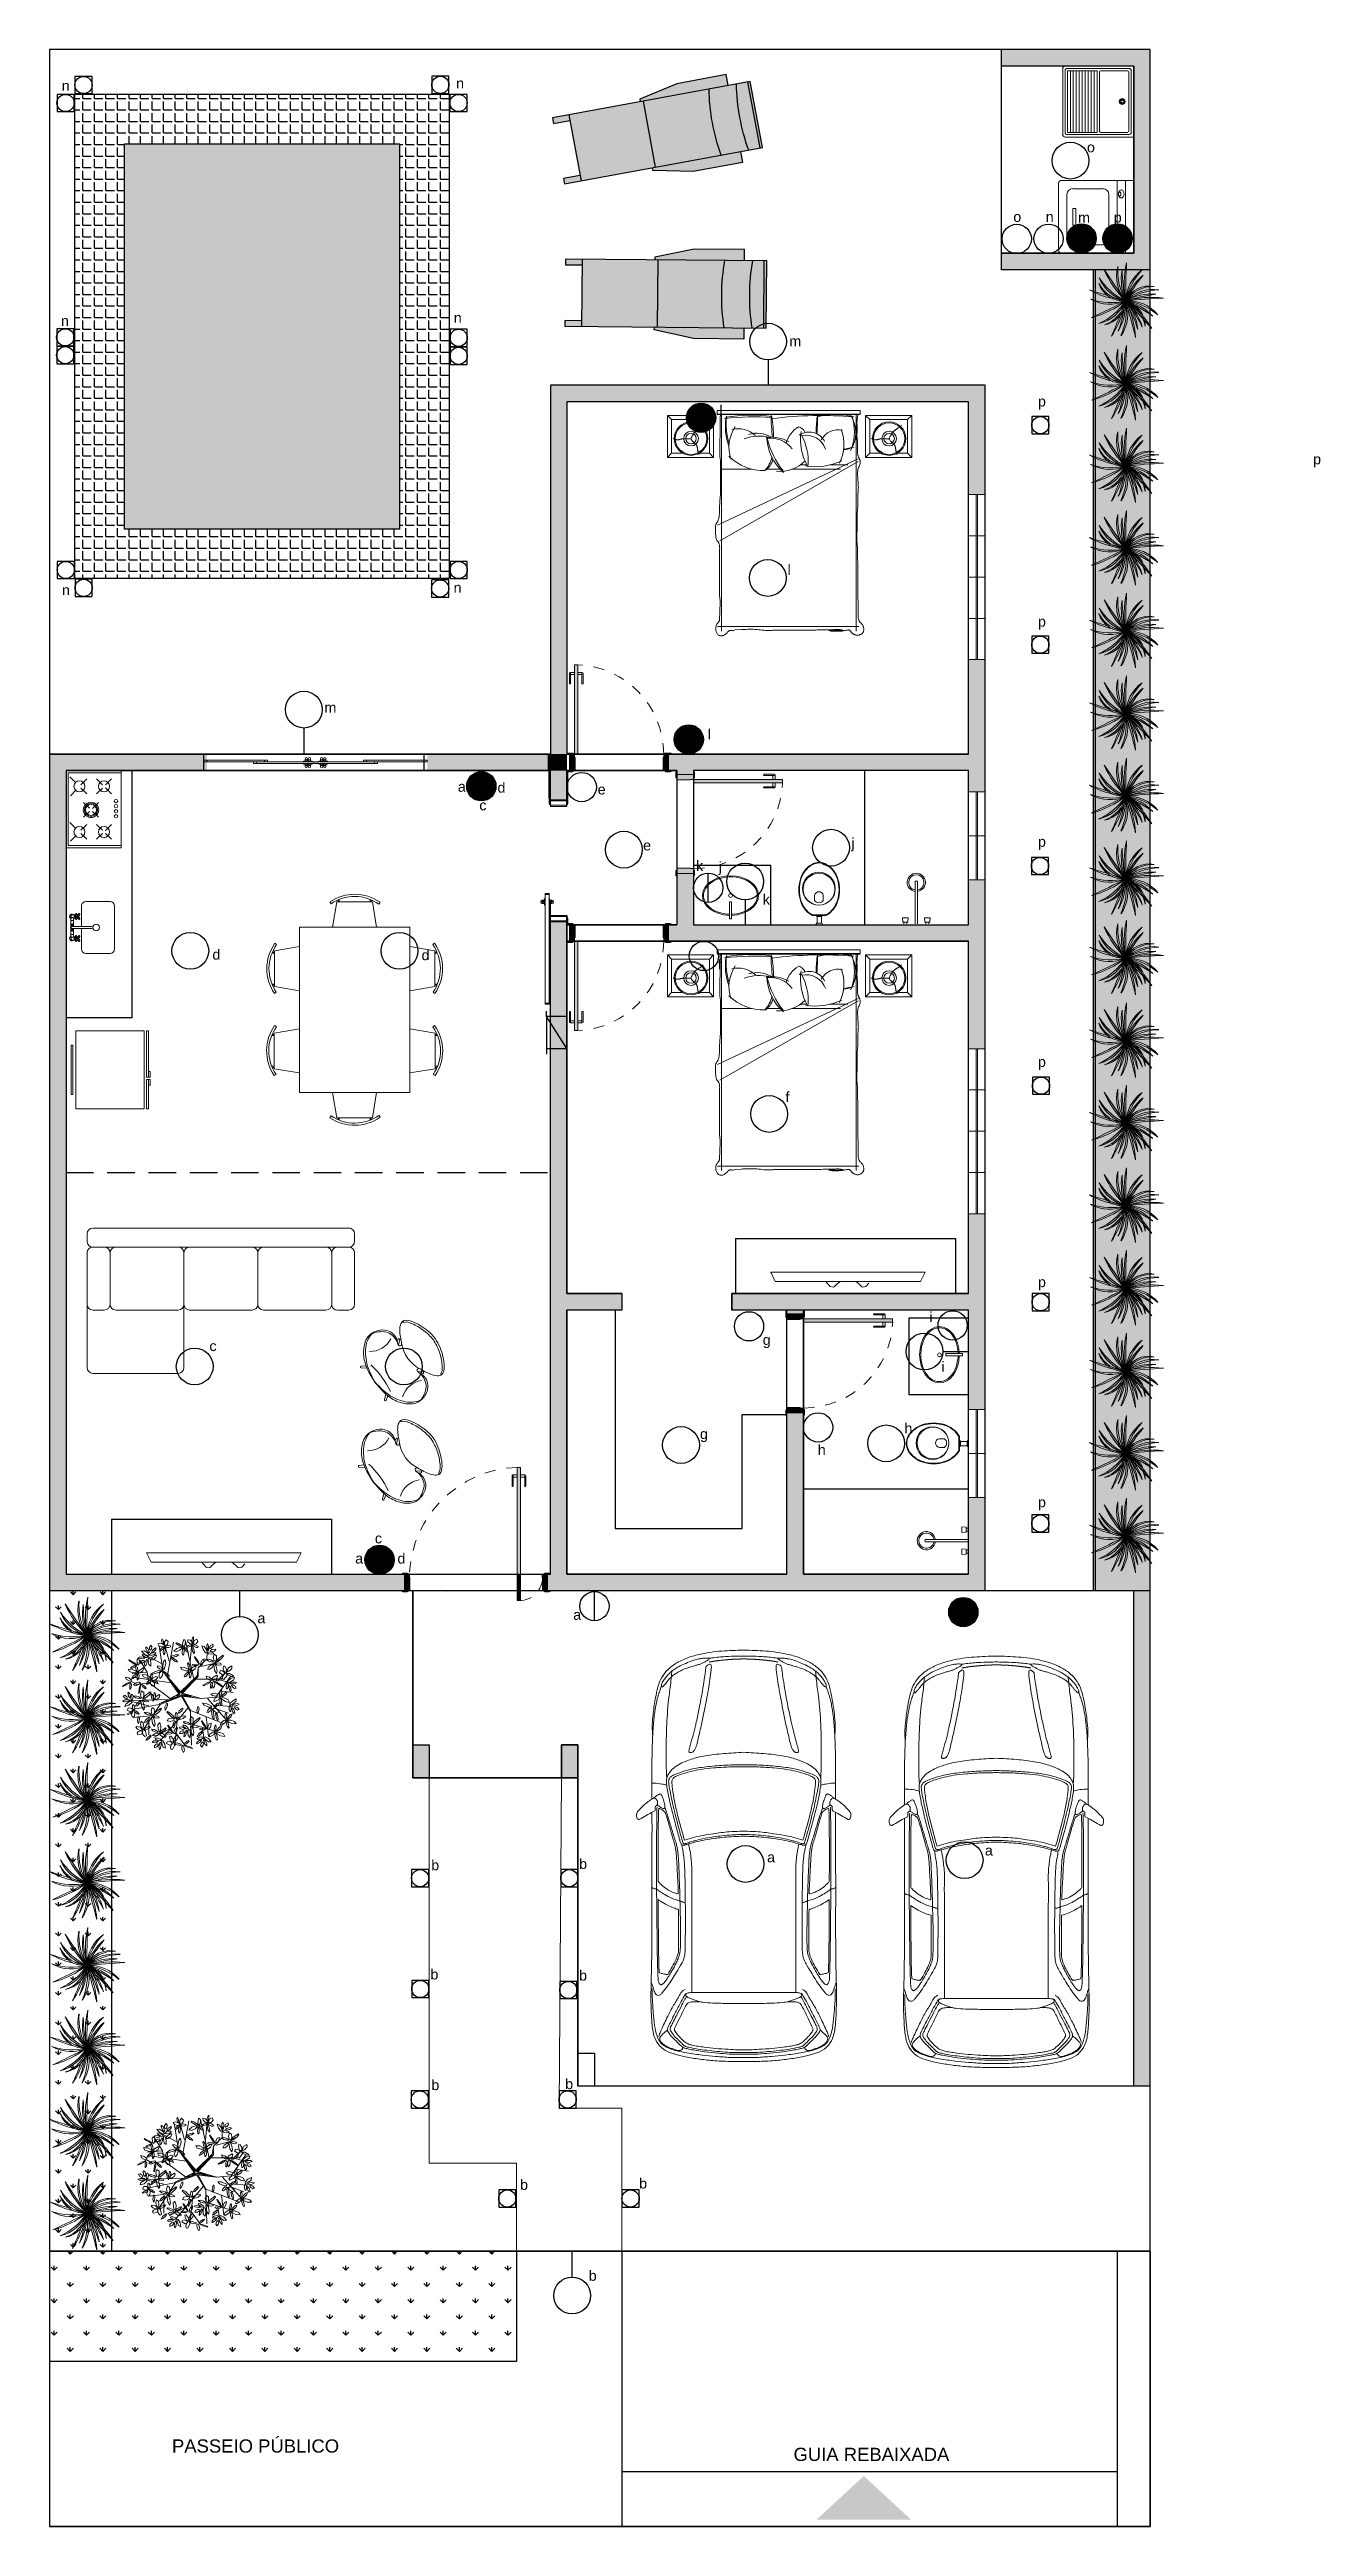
# Model space of a CAD drawing. Header units: inches. Extents: x 2 to 116, y 2 to 108.
# Drawn here: x 47.52 to 59.07, y 30.27 to 52.77 of the extents above; entities that cross this region are included whole.
import ezdxf

# ---------------------------------------------------------------- set-up
doc = ezdxf.new("R2010")
doc.units = ezdxf.units.IN
doc.header["$MEASUREMENT"] = 0
doc.linetypes.add('( Hidden )', pattern=[0.375, 0.25, -0.125])
doc.linetypes.add('ACAD_ISO02W100', pattern=[15, 12, -3])
for name, color, linetype, lineweight in [('03.1 PAREDES', 250, 'Continuous', 25), ('04 ESQUADRIAS', 252, 'Continuous', 9), ('07.1 DETALHES', 251, 'Continuous', 9), ('08.1 DETALHES', 253, 'Continuous', 9), ('09 LIMITE PISO', 254, 'Continuous', 13), ('13 MOBÍLIA', 252, 'Continuous', 9), ('14 LOUÇAS - METAIS - BANCADAS', 252, 'Continuous', 9), ('16.2 VEGETAÇÃO', 84, 'Continuous', 9)]:
    doc.layers.add(name, color=color, linetype=linetype, lineweight=lineweight)
doc.layers.add('06 COTAS', color=7, linetype='Continuous', lineweight=9, true_color=0x96363a)
doc.layers.add('16.1 VEGETAÇÃO', color=7, linetype='Continuous', lineweight=9, true_color=0x87cb61)
for name, color, linetype in [('ILUMINAÇÃO', 10, 'Continuous'), ('INTERRUPTORES', 106, 'Continuous'), ('PLANTA TUGS_TUES', 7, 'Continuous')]:
    doc.layers.add(name, color=color, linetype=linetype)
doc.styles.get("Standard").update_dxf_attribs({"font": 'arial.ttf'})
doc.styles.add('TEXTO 15MM', font='arial.ttf', dxfattribs={"height": 0.15})

msp = doc.modelspace()

# ---------------------------------------------------------------- texts
at = {"layer": 'ILUMINAÇÃO', "char_height": 0.0928, "attachment_point": 1}
for s, insert in [('n', (47.631, 52.486)), ('n', (51.214, 52.508)), ('o', (56.945, 51.927)), ('n', (47.624, 50.35)), ('n', (51.193, 50.379)), ('m', (54.241, 50.166)), ('p', (56.5, 49.619)), ('p', (59, 49.093)), ('l', (54.225, 48.089)), ('n', (47.633, 47.905)), ('n', (51.191, 47.927)), ('p', (56.5, 47.619)), ('m', (50.018, 46.838)), ('e', (52.913, 45.586)), ('j', (54.805, 45.606)), ('p', (56.5, 45.619)), ('k', (54, 45.094)), ('d', (49, 44.594)), ('d', (50.9, 44.589)), ('p', (56.5, 43.619)), ('f', (54.207, 43.3)), ('p', (56.5, 41.619)), ('c', (48.973, 41.038)), ('i', (55.622, 40.85)), ('h', (55.287, 40.29)), ('g', (53.43, 40.239)), ('p', (56.5, 39.619)), ('a', (49.409, 38.566)), ('b', (50.988, 36.322)), ('b', (52.332, 36.333)), ('a', (54.039, 36.394)), ('a', (56.018, 36.456)), ('b', (50.981, 35.33)), ('b', (52.331, 35.32)), ('b', (50.989, 34.325)), ('b', (52.205, 34.334)), ('b', (51.795, 33.419)), ('b', (52.877, 33.431)), ('b', (52.419, 32.593))]:
    msp.add_mtext_dynamic_manual_height_columns(s, width=0.09281, gutter_width=0.464, heights=[0.0564], dxfattribs=dict(at, insert=insert))
at = {"layer": 'INTERRUPTORES', "char_height": 0.0928, "attachment_point": 1}
for s, insert in [('o', (56.276, 51.295)), ('n', (56.571, 51.295)), ('m', (56.865, 51.289)), ('p', (57.189, 51.29)), ('l', (53.607, 49.536)), ('l', (53.5, 46.594)), ('a', (51.23, 46.119)), ('c', (51.425, 45.95)), ('d', (51.59, 46.111)), ('e', (52.5, 46.094)), ('k', (53.393, 45.4)), ('j', (53.599, 45.39)), ('f', (53.591, 44.505)), ('i', (55.513, 41.301)), ('g', (54, 41.094)), ('h', (54.5, 40.094)), ('c', (50.476, 39.291)), ('a', (50.297, 39.108)), ('d', (50.681, 39.108)), ('a', (52.278, 38.597))]:
    msp.add_mtext_dynamic_manual_height_columns(s, width=0.09281, gutter_width=0.464, heights=[0.0564], dxfattribs=dict(at, insert=insert))
at = {"layer": 'PLANTA TUGS_TUES', "char_height": 0.12, "attachment_point": 3, "style": 'TEXTO 15MM'}
for s, insert in [('PASSEIO PÚBLICO', (50.151, 31.059)), ('GUIA REBAIXADA', (55.695, 30.983))]:
    msp.add_mtext_dynamic_manual_height_columns(s, width=2.3408, gutter_width=0.75, heights=[0], dxfattribs=dict(at, insert=insert))

# ---------------------------------------------------------------- blocks, each defined once
blk = doc.blocks.new('PORTA 80 MADEIRA')
at = {"layer": '04 ESQUADRIAS'}
for p, q in [((-0.875, 0.01), (-0.915, 0.01)), ((-0.035, 0), (-0.05, 0)), ((-0.05, 0), (-0.05, -0.12)), ((-0.025, 0.01), (0.025, 0.01)), ((0, -0.15), (0, 0)), ((0.025, 0), (0, 0)), ((0.025, 0.01), (0.025, 0)), ((-0.925, 0), (-0.9, 0)), ((-0.925, -0.15), (-0.9, -0.15)), ((-0.875, -0.16), (-0.915, -0.16)), ((-0.9, 0), (-0.9, -0.15)), ((-0.85, 0), (-0.865, 0)), ((-0.865, -0.15), (-0.855, -0.15)), ((-0.855, -0.15), (-0.855, -0.12)), ((-0.855, -0.12), (-0.85, -0.12)), ((-0.85, -0.12), (-0.85, 0)), ((-0.045, -0.15), (-0.075, -0.15)), ((-0.075, -0.15), (-0.075, -0.96)), ((-0.05, -0.12), (-0.045, -0.12)), ((-0.045, -0.12), (-0.045, -0.15)), ((-0.045, -0.96), (-0.045, -0.15)), ((-0.045, -0.15), (-0.035, -0.15)), ((-0.025, -0.16), (0.025, -0.16)), ((0.025, -0.15), (0, -0.15)), ((0.025, -0.16), (0.025, -0.15)), ((-0.122, -0.792), (-0.122, -0.884)), ((-0.075, -0.892), (-0.115, -0.892)), ((-0.112, -0.892), (-0.112, -0.792)), ((-0.112, -0.872), (-0.075, -0.872)), ((-0.008, -0.872), (-0.045, -0.872)), ((-0.045, -0.892), (-0.005, -0.892)), ((-0.008, -0.892), (-0.008, -0.792)), ((0.002, -0.792), (0.002, -0.884)), ((-0.075, -0.96), (-0.045, -0.96))]:
    blk.add_line(p, q, dxfattribs=at)
for centre, radius, start, end in [((-0.915, 0), 0.01, 90, 180), ((-0.875, 0), 0.01, 0, 90), ((-0.025, 0), 0.01, 90, 180), ((-0.915, -0.15), 0.01, 180, 270), ((-0.875, -0.15), 0.01, 270, 0), ((-0.025, -0.15), 0.01, 180, 270), ((-0.117, -0.792), 0.005, 0, 180), ((-0.112, -0.883), 0.01, 176.4764, 249.8079), ((-0.003, -0.792), 0.005, 0, 180), ((-0.008, -0.883), 0.01, 290.1921, 3.5236)]:
    blk.add_arc(centre, radius, start, end, dxfattribs=at)
at = {"layer": '04 ESQUADRIAS', "linetype": 'ACAD_ISO02W100', "ltscale": 0.005}
blk.add_arc((-0.045, -0.151), 0.81, 179.9607, 267.8778, dxfattribs=at)
blk = doc.blocks.new('JANELA 150')
at = {"layer": '04 ESQUADRIAS'}
for p, q in [((0, 0.15), (1.5, 0.15)), ((0, 0), (0, 0.15)), ((0, 0.08), (1.5, 0.08)), ((1.5, 0.07), (0, 0.07)), ((1.5, 0), (0, 0)), ((0.375, 0), (0.375, 0.15)), ((0.75, 0), (0.75, 0.15)), ((1.125, 0), (1.125, 0.15)), ((1.5, 0.15), (1.5, 0))]:
    blk.add_line(p, q, dxfattribs=at)
blk = doc.blocks.new('JANELA 80')
at = {"layer": '04 ESQUADRIAS'}
for p, q in [((0, 0.15), (0, 0)), ((0, 0.15), (0, 0)), ((0.8, 0.15), (0, 0.15)), ((0.8, 0.08), (0, 0.08)), ((0, 0.07), (0.8, 0.07)), ((0, 0), (0.8, 0)), ((0.4, 0.15), (0.4, 0)), ((0.8, 0.15), (0.8, 0)), ((0.8, 0.15), (0.8, 0))]:
    blk.add_line(p, q, dxfattribs=at)
blk = doc.blocks.new("TV 58''")
at = {"layer": '13 MOBÍLIA'}
for p, q in [((-0.66, -0.062), (-0.702, -0.147)), ((-0.702, -0.147), (0.702, -0.147)), ((0.66, -0.062), (-0.66, -0.062)), ((-0.163, -0.017), (-0.191, -0.046)), ((-0.138, -0.009), (-0.163, -0.017)), ((-0.127, -0.012), (-0.138, -0.009)), ((-0.106, -0.035), (-0.127, -0.012)), ((-0.073, -0.062), (-0.106, -0.035)), ((0.072, -0.062), (0.105, -0.035)), ((0.105, -0.035), (0.125, -0.012)), ((0.125, -0.012), (0.136, -0.009)), ((0.136, -0.009), (0.161, -0.017)), ((0.161, -0.017), (0.189, -0.046)), ((0.189, -0.046), (0.201, -0.062)), ((0.702, -0.147), (0.66, -0.062))]:
    blk.add_line(p, q, dxfattribs=at)
blk = doc.blocks.new('SOFA 3 LUGARES COM CHAISE')
at = {"layer": '13 MOBÍLIA'}
for p, q in [((-1.099, 0.867), (-1.099, 1.585)), ((-0.065, 1.65), (-1.034, 1.65)), ((0, 1.585), (0, 0.867)), ((-3.037, 0.867), (-3.037, 0.282)), ((-2.842, 0.932), (-2.972, 0.932)), ((-2.972, 0.932), (-2.972, 0.932)), ((-2.777, 0.867), (-2.777, 0.282)), ((-2.777, 0.282), (-2.777, 0.867)), ((-2.003, 0.932), (-2.712, 0.932)), ((-1.938, 0.282), (-1.938, 0.867)), ((-1.873, 0.932), (-1.164, 0.932)), ((-1.099, 0.282), (-1.099, 0.867)), ((-1.099, 0.867), (-1.099, 0.282)), ((-1.034, 0.932), (-0.325, 0.932)), ((-0.26, 0.867), (-0.26, 0.282)), ((-0.26, 0.282), (-0.26, 0.867)), ((-0.195, 0.932), (-0.065, 0.932)), ((-0.065, 0.932), (-0.065, 0.932)), ((0, 0.867), (0, 0.282)), ((-3.037, 0.152), (-3.037, 0.065)), ((-0.065, 0), (-2.988, 0)), ((-2.972, 0.217), (-2.842, 0.217)), ((-2.972, 0.217), (-0.065, 0.217)), ((-2.972, 0), (-0.649, 0)), ((-2.712, 0.217), (-2.003, 0.217)), ((-1.164, 0.217), (-1.873, 0.217)), ((-0.325, 0.217), (-1.034, 0.217)), ((-0.065, 0.217), (-0.195, 0.217)), ((0, 0.152), (0, 0.065))]:
    blk.add_line(p, q, dxfattribs=at)
for centre, start, end in [((-1.034, 1.585), 90, 180), ((-0.065, 1.585), 0, 90), ((-2.972, 0.867), 90, 180), ((-2.842, 0.867), 360, 90), ((-2.712, 0.867), 90, 180), ((-2.003, 0.867), 0, 90), ((-1.873, 0.867), 90, 180), ((-1.164, 0.867), 0, 90), ((-1.034, 0.867), 90, 180), ((-0.325, 0.867), 0, 90), ((-0.195, 0.867), 90, 180), ((-0.065, 0.867), 0, 90), ((-2.972, 0.282), 180, 270), ((-2.842, 0.282), 270, 0), ((-2.712, 0.282), 180, 270), ((-2.003, 0.282), 270, 0), ((-1.873, 0.282), 180, 270), ((-1.164, 0.282), 270, 0), ((-1.034, 0.282), 180, 270), ((-0.325, 0.282), 270, 360), ((-0.195, 0.282), 180, 270), ((-0.065, 0.282), 270, 360), ((-2.972, 0.152), 90, 180), ((-2.972, 0.065), 180, 270), ((-0.065, 0.152), 0, 90), ((-0.065, 0.065), 270, 360)]:
    blk.add_arc(centre, 0.065, start, end, dxfattribs=at)
blk = doc.blocks.new('CUBA COZ. 02')
at = {"layer": '14 LOUÇAS - METAIS - BANCADAS', "ltscale": 3.5}
for p, q in [((-0.235, 0.38), (-0.235, 0.16)), ((0.195, 0.42), (-0.195, 0.42)), ((0.235, 0.38), (0.235, 0.16)), ((-0.195, 0.12), (-0.01, 0.12)), ((-0.126, 0.1), (-0.127, 0.1)), ((-0.127, 0.1), (-0.127, 0.099)), ((-0.127, 0.099), (-0.127, 0.099)), ((-0.127, 0.099), (-0.127, 0.098)), ((-0.126, 0.098), (-0.127, 0.098)), ((-0.127, 0.098), (-0.127, 0.097)), ((-0.127, 0.098), (-0.127, 0.098)), ((-0.127, 0.098), (-0.127, 0.097)), ((-0.127, 0.097), (-0.127, 0.097)), ((-0.127, 0.097), (-0.126, 0.097)), ((-0.127, 0.097), (-0.127, 0.097)), ((-0.127, 0.097), (-0.127, 0.097)), ((-0.127, 0.097), (-0.127, 0.096)), ((-0.127, 0.096), (-0.126, 0.096)), ((-0.125, 0.102), (-0.126, 0.102)), ((-0.126, 0.102), (-0.126, 0.101)), ((-0.125, 0.101), (-0.126, 0.101)), ((-0.126, 0.101), (-0.126, 0.1)), ((-0.126, 0.101), (-0.126, 0.101)), ((-0.126, 0.101), (-0.126, 0.1)), ((-0.126, 0.1), (-0.126, 0.1)), ((-0.126, 0.1), (-0.126, 0.099)), ((-0.126, 0.1), (-0.126, 0.1)), ((-0.126, 0.099), (-0.126, 0.099)), ((-0.126, 0.099), (-0.126, 0.099)), ((-0.126, 0.099), (-0.126, 0.098)), ((-0.126, 0.098), (-0.126, 0.098)), ((-0.126, 0.097), (-0.126, 0.096)), ((-0.126, 0.096), (-0.126, 0.096)), ((-0.126, 0.096), (-0.126, 0.096)), ((-0.126, 0.096), (-0.126, 0.096)), ((-0.126, 0.096), (-0.126, 0.095)), ((-0.126, 0.096), (-0.126, 0.096)), ((-0.126, 0.096), (-0.126, 0.096)), ((-0.126, 0.096), (-0.126, 0.096)), ((-0.126, 0.096), (-0.126, 0.095)), ((-0.126, 0.095), (-0.126, 0.095)), ((-0.126, 0.095), (-0.11, 0.085)), ((-0.126, 0.095), (-0.126, 0.095)), ((-0.125, 0.074), (-0.126, 0.073)), ((-0.126, 0.073), (-0.126, 0.073)), ((-0.126, 0.073), (-0.126, 0.073)), ((-0.126, 0.073), (-0.126, 0.073)), ((-0.126, 0.073), (-0.126, 0.072)), ((-0.125, 0.073), (-0.126, 0.072)), ((-0.126, 0.072), (-0.126, 0.072)), ((-0.126, 0.072), (-0.126, 0.072)), ((-0.126, 0.072), (-0.126, 0.071)), ((-0.126, 0.072), (-0.126, 0.072)), ((-0.126, 0.072), (-0.126, 0.071)), ((-0.126, 0.071), (-0.126, 0.071)), ((-0.126, 0.071), (-0.126, 0.07)), ((-0.126, 0.071), (-0.126, 0.07)), ((-0.126, 0.07), (-0.126, 0.07)), ((-0.126, 0.07), (-0.126, 0.069)), ((-0.126, 0.07), (-0.125, 0.07)), ((-0.126, 0.069), (-0.125, 0.069)), ((-0.124, 0.103), (-0.125, 0.102)), ((-0.124, 0.103), (-0.125, 0.103)), ((-0.125, 0.103), (-0.125, 0.103)), ((-0.125, 0.103), (-0.125, 0.102)), ((-0.125, 0.102), (-0.125, 0.102)), ((-0.125, 0.102), (-0.125, 0.102)), ((-0.125, 0.102), (-0.125, 0.101)), ((-0.108, 0.087), (-0.125, 0.074)), ((-0.125, 0.074), (-0.125, 0.074)), ((-0.125, 0.074), (-0.125, 0.074)), ((-0.125, 0.074), (-0.124, 0.074)), ((-0.125, 0.074), (-0.125, 0.074)), ((-0.125, 0.074), (-0.125, 0.074)), ((-0.125, 0.074), (-0.125, 0.074)), ((-0.124, 0.073), (-0.125, 0.073)), ((-0.125, 0.073), (-0.125, 0.073)), ((-0.125, 0.073), (-0.125, 0.073)), ((-0.125, 0.07), (-0.125, 0.069)), ((-0.125, 0.069), (-0.125, 0.069)), ((-0.125, 0.069), (-0.125, 0.069)), ((-0.125, 0.069), (-0.125, 0.068)), ((-0.125, 0.069), (-0.125, 0.068)), ((-0.125, 0.068), (-0.125, 0.068)), ((-0.125, 0.068), (-0.124, 0.067)), ((-0.125, 0.068), (-0.124, 0.067)), ((-0.123, 0.104), (-0.124, 0.103)), ((-0.123, 0.104), (-0.124, 0.104)), ((-0.124, 0.104), (-0.124, 0.104)), ((-0.124, 0.104), (-0.124, 0.103)), ((-0.124, 0.103), (-0.124, 0.103)), ((-0.124, 0.103), (-0.124, 0.103)), ((-0.124, 0.074), (-0.124, 0.074)), ((-0.124, 0.074), (-0.124, 0.074)), ((-0.124, 0.074), (-0.124, 0.074)), ((-0.124, 0.074), (-0.123, 0.074)), ((-0.123, 0.073), (-0.124, 0.073)), ((-0.124, 0.073), (-0.124, 0.073)), ((-0.124, 0.067), (-0.124, 0.067)), ((-0.124, 0.067), (-0.124, 0.067)), ((-0.124, 0.067), (-0.124, 0.066)), ((-0.124, 0.067), (-0.124, 0.067)), ((-0.124, 0.067), (-0.123, 0.066)), ((-0.124, 0.066), (-0.123, 0.066)), ((-0.122, 0.105), (-0.123, 0.104)), ((-0.122, 0.105), (-0.123, 0.105)), ((-0.123, 0.105), (-0.123, 0.105)), ((-0.123, 0.105), (-0.123, 0.104)), ((-0.123, 0.104), (-0.123, 0.104)), ((-0.123, 0.104), (-0.123, 0.104)), ((-0.123, 0.074), (-0.123, 0.074)), ((-0.123, 0.074), (-0.123, 0.074)), ((-0.123, 0.074), (-0.122, 0.074)), ((-0.122, 0.073), (-0.123, 0.073)), ((-0.123, 0.066), (-0.123, 0.066)), ((-0.123, 0.066), (-0.122, 0.065)), ((-0.123, 0.066), (-0.122, 0.065)), ((-0.121, 0.105), (-0.122, 0.105)), ((-0.122, 0.105), (-0.122, 0.105)), ((-0.122, 0.105), (-0.122, 0.105)), ((-0.121, 0.105), (-0.122, 0.105)), ((-0.122, 0.105), (-0.122, 0.105)), ((-0.122, 0.074), (-0.122, 0.074)), ((-0.122, 0.074), (-0.122, 0.074)), ((-0.122, 0.074), (-0.121, 0.073)), ((-0.122, 0.072), (-0.122, 0.073)), ((-0.121, 0.072), (-0.122, 0.072)), ((-0.122, 0.065), (-0.122, 0.065)), ((-0.122, 0.065), (-0.122, 0.065)), ((-0.122, 0.065), (-0.121, 0.065)), ((-0.122, 0.065), (-0.122, 0.065)), ((-0.122, 0.065), (-0.121, 0.065)), ((-0.12, 0.106), (-0.121, 0.106)), ((-0.121, 0.106), (-0.121, 0.106)), ((-0.121, 0.106), (-0.121, 0.105)), ((-0.12, 0.105), (-0.121, 0.105)), ((-0.121, 0.105), (-0.121, 0.105)), ((-0.121, 0.105), (-0.121, 0.105)), ((-0.121, 0.073), (-0.121, 0.073)), ((-0.121, 0.073), (-0.121, 0.073)), ((-0.121, 0.073), (-0.12, 0.073)), ((-0.121, 0.071), (-0.121, 0.072)), ((-0.12, 0.07), (-0.121, 0.071)), ((-0.121, 0.065), (-0.121, 0.064)), ((-0.121, 0.065), (-0.121, 0.065)), ((-0.121, 0.065), (-0.12, 0.065)), ((-0.121, 0.064), (-0.121, 0.064)), ((-0.121, 0.064), (-0.12, 0.064)), ((-0.119, 0.105), (-0.12, 0.106)), ((-0.12, 0.106), (-0.12, 0.106)), ((-0.12, 0.106), (-0.12, 0.106)), ((-0.12, 0.106), (-0.12, 0.105)), ((-0.119, 0.105), (-0.12, 0.106)), ((-0.12, 0.106), (-0.12, 0.106)), ((-0.12, 0.106), (-0.12, 0.106)), ((-0.12, 0.106), (-0.12, 0.106)), ((-0.12, 0.073), (-0.12, 0.072)), ((-0.12, 0.072), (-0.12, 0.072)), ((-0.12, 0.072), (-0.119, 0.072)), ((-0.119, 0.069), (-0.12, 0.07)), ((-0.12, 0.07), (-0.12, 0.07)), ((-0.12, 0.065), (-0.12, 0.065)), ((-0.12, 0.065), (-0.119, 0.065)), ((-0.12, 0.064), (-0.12, 0.064)), ((-0.12, 0.064), (-0.119, 0.064)), ((-0.119, 0.105), (-0.119, 0.105)), ((-0.119, 0.105), (-0.119, 0.105)), ((-0.119, 0.105), (-0.119, 0.105)), ((-0.101, 0.093), (-0.119, 0.105)), ((-0.119, 0.105), (-0.119, 0.105)), ((-0.119, 0.105), (-0.119, 0.105)), ((-0.119, 0.105), (-0.119, 0.105)), ((-0.119, 0.072), (-0.119, 0.071)), ((-0.119, 0.071), (-0.119, 0.071)), ((-0.119, 0.071), (-0.119, 0.071)), ((-0.119, 0.071), (-0.118, 0.07)), ((-0.119, 0.068), (-0.119, 0.069)), ((-0.119, 0.067), (-0.119, 0.068)), ((-0.119, 0.066), (-0.119, 0.067)), ((-0.119, 0.067), (-0.119, 0.067)), ((-0.119, 0.065), (-0.119, 0.066)), ((-0.119, 0.066), (-0.119, 0.066)), ((-0.119, 0.065), (-0.119, 0.065)), ((-0.119, 0.064), (-0.119, 0.064)), ((-0.119, 0.064), (-0.119, 0.064)), ((-0.119, 0.064), (-0.119, 0.064)), ((-0.119, 0.064), (-0.118, 0.064)), ((-0.118, 0.064), (-0.1, 0.077)), ((-0.118, 0.07), (-0.118, 0.07)), ((-0.118, 0.07), (-0.118, 0.069)), ((-0.118, 0.069), (-0.118, 0.069)), ((-0.118, 0.069), (-0.118, 0.069)), ((-0.118, 0.069), (-0.117, 0.068)), ((-0.117, 0.065), (-0.118, 0.065)), ((-0.118, 0.065), (-0.118, 0.065)), ((-0.118, 0.065), (-0.118, 0.064)), ((-0.118, 0.064), (-0.118, 0.064)), ((-0.118, 0.064), (-0.118, 0.064)), ((-0.117, 0.068), (-0.117, 0.068)), ((-0.117, 0.068), (-0.117, 0.067)), ((-0.117, 0.067), (-0.117, 0.067)), ((-0.117, 0.067), (-0.117, 0.067)), ((-0.117, 0.067), (-0.117, 0.066)), ((-0.117, 0.066), (-0.117, 0.066)), ((-0.117, 0.066), (-0.117, 0.066)), ((-0.117, 0.066), (-0.117, 0.065)), ((-0.117, 0.065), (-0.117, 0.065)), ((-0.117, 0.065), (-0.117, 0.065)), ((-0.115, 0.065), (-0.114, 0.067)), ((-0.115, 0.063), (-0.115, 0.065)), ((-0.115, 0.063), (-0.115, 0.036)), ((-0.115, 0.062), (-0.115, 0.063)), ((-0.114, 0.061), (-0.115, 0.062)), ((-0.115, 0.036), (-0.115, 0.036)), ((-0.115, 0.036), (-0.115, 0.035)), ((-0.115, 0.035), (-0.115, 0.035)), ((-0.115, 0.035), (-0.115, 0.035)), ((-0.115, 0.035), (-0.115, 0.034)), ((-0.115, 0.034), (-0.115, 0.034)), ((-0.115, 0.034), (-0.115, 0.034)), ((-0.115, 0.034), (-0.114, 0.033)), ((-0.114, 0.067), (-0.114, 0.068)), ((-0.114, 0.059), (-0.114, 0.061)), ((-0.112, 0.057), (-0.114, 0.059)), ((-0.114, 0.033), (-0.114, 0.032)), ((-0.114, 0.032), (-0.113, 0.031)), ((-0.113, 0.068), (-0.113, 0.063)), ((-0.113, 0.063), (-0.112, 0.062)), ((-0.113, 0.031), (-0.113, 0.03)), ((-0.113, 0.03), (-0.112, 0.029)), ((-0.111, 0.068), (-0.112, 0.069)), ((-0.112, 0.069), (-0.112, 0.069)), ((-0.112, 0.062), (-0.112, 0.06)), ((-0.112, 0.06), (-0.111, 0.059)), ((-0.111, 0.056), (-0.112, 0.057)), ((-0.112, 0.029), (-0.111, 0.028)), ((-0.109, 0.066), (-0.111, 0.068)), ((-0.111, 0.059), (-0.11, 0.058)), ((-0.109, 0.055), (-0.111, 0.056)), ((-0.111, 0.028), (-0.111, 0.028)), ((-0.111, 0.028), (-0.11, 0.027)), ((-0.11, 0.058), (-0.108, 0.057)), ((-0.11, 0.027), (-0.109, 0.027)), ((-0.109, 0.086), (-0.109, 0.087)), ((-0.109, 0.087), (-0.109, 0.087)), ((-0.109, 0.087), (-0.109, 0.087)), ((-0.109, 0.087), (-0.108, 0.087)), ((-0.109, 0.086), (-0.109, 0.086)), ((-0.109, 0.086), (-0.109, 0.086)), ((-0.109, 0.086), (-0.109, 0.086)), ((-0.109, 0.086), (-0.109, 0.086)), ((-0.108, 0.065), (-0.109, 0.066)), ((-0.107, 0.054), (-0.109, 0.055)), ((-0.109, 0.027), (-0.108, 0.026)), ((-0.108, 0.087), (-0.108, 0.088)), ((-0.108, 0.088), (-0.108, 0.088)), ((-0.108, 0.088), (-0.107, 0.088)), ((-0.108, 0.087), (-0.107, 0.087)), ((-0.108, 0.087), (-0.108, 0.087)), ((-0.106, 0.065), (-0.108, 0.065)), ((-0.108, 0.057), (-0.106, 0.056)), ((-0.108, 0.026), (-0.107, 0.026)), ((-0.107, 0.087), (-0.106, 0.088)), ((-0.107, 0.088), (-0.107, 0.088)), ((-0.107, 0.088), (-0.107, 0.088)), ((-0.107, 0.088), (-0.106, 0.088)), ((-0.107, 0.087), (-0.107, 0.087)), ((-0.105, 0.053), (-0.107, 0.054)), ((-0.107, 0.026), (-0.107, 0.025)), ((-0.107, 0.025), (-0.106, 0.025)), ((-0.106, 0.088), (-0.106, 0.089)), ((-0.106, 0.089), (-0.106, 0.089)), ((-0.106, 0.089), (-0.106, 0.089)), ((-0.106, 0.089), (-0.105, 0.089)), ((-0.106, 0.088), (-0.106, 0.088)), ((-0.106, 0.088), (-0.106, 0.088)), ((-0.106, 0.088), (-0.105, 0.088)), ((-0.106, 0.073), (-0.106, 0.072)), ((-0.106, 0.072), (-0.106, 0.072)), ((-0.106, 0.072), (-0.106, 0.071)), ((-0.106, 0.071), (-0.105, 0.07)), ((-0.104, 0.064), (-0.106, 0.065)), ((-0.106, 0.056), (-0.104, 0.055)), ((-0.106, 0.025), (-0.105, 0.025)), ((-0.105, 0.088), (-0.104, 0.089)), ((-0.105, 0.089), (-0.105, 0.089)), ((-0.105, 0.089), (-0.104, 0.089)), ((-0.105, 0.07), (-0.105, 0.07)), ((-0.105, 0.07), (-0.104, 0.069)), ((-0.102, 0.053), (-0.105, 0.053)), ((-0.105, 0.025), (-0.104, 0.024)), ((-0.104, 0.089), (-0.104, 0.089)), ((-0.104, 0.089), (-0.103, 0.089)), ((-0.104, 0.089), (-0.104, 0.089)), ((-0.104, 0.089), (-0.103, 0.089)), ((-0.104, 0.069), (-0.103, 0.069)), ((-0.102, 0.064), (-0.104, 0.064)), ((-0.104, 0.055), (-0.102, 0.055)), ((-0.104, 0.024), (-0.103, 0.024)), ((-0.103, 0.089), (-0.102, 0.089)), ((-0.103, 0.089), (-0.103, 0.089)), ((-0.103, 0.089), (-0.103, 0.089)), ((-0.103, 0.089), (-0.102, 0.089)), ((-0.103, 0.069), (-0.102, 0.068)), ((-0.103, 0.024), (-0.102, 0.024)), ((-0.102, 0.089), (-0.102, 0.089)), ((-0.102, 0.089), (-0.101, 0.089)), ((-0.102, 0.089), (-0.101, 0.089)), ((-0.102, 0.068), (-0.101, 0.068)), ((-0.099, 0.064), (-0.102, 0.064)), ((-0.102, 0.055), (-0.1, 0.054)), ((-0.1, 0.053), (-0.102, 0.053)), ((-0.102, 0.024), (-0.101, 0.024)), ((-0.101, 0.093), (-0.101, 0.093)), ((-0.101, 0.093), (-0.101, 0.093)), ((-0.101, 0.093), (-0.101, 0.093)), ((-0.101, 0.093), (-0.101, 0.093)), ((-0.101, 0.093), (-0.101, 0.092)), ((-0.101, 0.092), (-0.101, 0.092)), ((-0.101, 0.089), (-0.1, 0.089)), ((-0.101, 0.089), (-0.101, 0.089)), ((-0.101, 0.089), (-0.1, 0.089)), ((-0.101, 0.079), (-0.101, 0.08)), ((-0.101, 0.08), (-0.101, 0.08)), ((-0.101, 0.08), (-0.101, 0.08)), ((-0.101, 0.078), (-0.101, 0.079)), ((-0.101, 0.079), (-0.101, 0.079)), ((-0.101, 0.079), (-0.101, 0.079)), ((-0.101, 0.079), (-0.101, 0.079)), ((-0.101, 0.079), (-0.101, 0.079)), ((-0.101, 0.078), (-0.101, 0.078)), ((-0.101, 0.078), (-0.101, 0.078)), ((-0.101, 0.078), (-0.101, 0.078)), ((-0.101, 0.078), (-0.101, 0.078)), ((-0.101, 0.078), (-0.101, 0.078)), ((-0.1, 0.077), (-0.101, 0.077)), ((-0.101, 0.077), (-0.101, 0.077)), ((-0.101, 0.077), (-0.101, 0.077)), ((-0.101, 0.068), (-0.1, 0.068)), ((-0.101, 0.024), (-0.1, 0.024)), ((-0.082, 0.106), (-0.1, 0.093)), ((-0.1, 0.093), (-0.1, 0.093)), ((-0.1, 0.093), (-0.1, 0.093)), ((-0.1, 0.093), (-0.1, 0.093)), ((-0.1, 0.093), (-0.1, 0.092)), ((-0.1, 0.092), (-0.1, 0.092)), ((-0.1, 0.092), (-0.1, 0.092)), ((-0.1, 0.092), (-0.1, 0.092)), ((-0.1, 0.092), (-0.1, 0.092)), ((-0.1, 0.092), (-0.1, 0.091)), ((-0.101, 0.092), (-0.1, 0.092)), ((-0.1, 0.092), (-0.1, 0.092)), ((-0.1, 0.092), (-0.1, 0.091)), ((-0.1, 0.091), (-0.1, 0.091)), ((-0.1, 0.091), (-0.1, 0.09)), ((-0.1, 0.091), (-0.1, 0.091)), ((-0.1, 0.091), (-0.1, 0.09)), ((-0.1, 0.09), (-0.1, 0.09)), ((-0.1, 0.09), (-0.1, 0.089)), ((-0.1, 0.09), (-0.1, 0.09)), ((-0.1, 0.09), (-0.1, 0.089)), ((-0.1, 0.088), (-0.1, 0.089)), ((-0.1, 0.089), (-0.1, 0.089)), ((-0.1, 0.089), (-0.1, 0.089)), ((-0.1, 0.089), (-0.1, 0.088)), ((-0.099, 0.089), (-0.1, 0.089)), ((-0.1, 0.089), (-0.099, 0.089)), ((-0.1, 0.087), (-0.1, 0.088)), ((-0.1, 0.088), (-0.1, 0.088)), ((-0.1, 0.088), (-0.1, 0.088)), ((-0.1, 0.088), (-0.1, 0.088)), ((-0.1, 0.088), (-0.1, 0.087)), ((-0.1, 0.086), (-0.1, 0.087)), ((-0.1, 0.087), (-0.1, 0.087)), ((-0.1, 0.087), (-0.1, 0.087)), ((-0.1, 0.087), (-0.1, 0.087)), ((-0.1, 0.087), (-0.1, 0.087)), ((-0.1, 0.087), (-0.1, 0.086)), ((-0.1, 0.085), (-0.1, 0.086)), ((-0.1, 0.086), (-0.1, 0.086)), ((-0.1, 0.086), (-0.1, 0.085)), ((-0.1, 0.084), (-0.1, 0.085)), ((-0.1, 0.085), (-0.1, 0.085)), ((-0.1, 0.085), (-0.1, 0.085)), ((-0.1, 0.085), (-0.099, 0.085)), ((-0.1, 0.083), (-0.1, 0.084)), ((-0.1, 0.084), (-0.1, 0.084)), ((-0.1, 0.084), (-0.1, 0.084)), ((-0.1, 0.082), (-0.1, 0.083)), ((-0.1, 0.083), (-0.1, 0.083)), ((-0.1, 0.081), (-0.1, 0.082)), ((-0.1, 0.082), (-0.1, 0.082)), ((-0.1, 0.082), (-0.1, 0.082)), ((-0.101, 0.08), (-0.101, 0.081)), ((-0.101, 0.081), (-0.1, 0.081)), ((-0.1, 0.081), (-0.1, 0.081)), ((-0.101, 0.08), (-0.101, 0.08)), ((-0.101, 0.079), (-0.1, 0.079)), ((-0.1, 0.079), (-0.1, 0.079)), ((-0.1, 0.079), (-0.1, 0.079)), ((-0.1, 0.079), (-0.1, 0.079)), ((-0.1, 0.079), (-0.1, 0.079)), ((-0.1, 0.079), (-0.1, 0.079)), ((-0.1, 0.079), (-0.1, 0.079)), ((-0.1, 0.079), (-0.1, 0.079)), ((-0.1, 0.079), (-0.1, 0.079)), ((-0.1, 0.079), (-0.1, 0.079)), ((-0.1, 0.079), (-0.1, 0.079)), ((-0.1, 0.079), (-0.1, 0.079)), ((-0.1, 0.079), (-0.1, 0.079)), ((-0.1, 0.079), (-0.099, 0.079)), ((-0.101, 0.077), (-0.101, 0.078)), ((-0.101, 0.078), (-0.101, 0.078)), ((-0.101, 0.078), (-0.101, 0.078)), ((-0.1, 0.077), (-0.1, 0.078)), ((-0.1, 0.078), (-0.1, 0.078)), ((-0.1, 0.078), (-0.1, 0.078)), ((-0.1, 0.078), (-0.1, 0.078)), ((-0.1, 0.078), (-0.1, 0.078)), ((-0.1, 0.078), (-0.1, 0.077)), ((-0.1, 0.077), (-0.1, 0.077)), ((-0.1, 0.077), (-0.1, 0.077)), ((-0.1, 0.077), (-0.1, 0.077)), ((-0.1, 0.077), (-0.101, 0.077)), ((-0.1, 0.077), (-0.1, 0.077)), ((-0.1, 0.077), (-0.1, 0.077)), ((-0.1, 0.077), (-0.1, 0.077)), ((-0.1, 0.077), (-0.1, 0.077)), ((-0.1, 0.077), (-0.1, 0.077)), ((-0.1, 0.077), (-0.1, 0.077)), ((-0.1, 0.077), (-0.1, 0.077)), ((-0.1, 0.077), (-0.1, 0.077)), ((-0.099, 0.077), (-0.1, 0.077)), ((-0.1, 0.068), (-0.099, 0.068)), ((-0.1, 0.054), (-0.098, 0.055)), ((-0.098, 0.053), (-0.1, 0.053)), ((-0.099, 0.024), (-0.1, 0.024)), ((-0.098, 0.089), (-0.099, 0.089)), ((-0.099, 0.089), (-0.099, 0.089)), ((-0.099, 0.089), (-0.098, 0.089)), ((-0.099, 0.085), (-0.099, 0.084)), ((-0.099, 0.084), (-0.099, 0.084)), ((-0.099, 0.084), (-0.099, 0.083)), ((-0.099, 0.083), (-0.099, 0.083)), ((-0.099, 0.083), (-0.099, 0.082)), ((-0.099, 0.082), (-0.099, 0.082)), ((-0.099, 0.082), (-0.099, 0.081)), ((-0.099, 0.081), (-0.099, 0.081)), ((-0.099, 0.081), (-0.099, 0.081)), ((-0.099, 0.081), (-0.099, 0.08)), ((-0.099, 0.08), (-0.099, 0.08)), ((-0.099, 0.08), (-0.099, 0.08)), ((-0.099, 0.08), (-0.099, 0.08)), ((-0.099, 0.08), (-0.099, 0.079)), ((-0.099, 0.079), (-0.099, 0.079)), ((-0.099, 0.079), (-0.099, 0.079)), ((-0.099, 0.079), (-0.099, 0.079)), ((-0.099, 0.079), (-0.099, 0.078)), ((-0.099, 0.079), (-0.099, 0.079)), ((-0.099, 0.079), (-0.099, 0.079)), ((-0.099, 0.079), (-0.099, 0.079)), ((-0.099, 0.079), (-0.099, 0.079)), ((-0.099, 0.079), (-0.099, 0.079)), ((-0.099, 0.079), (-0.099, 0.079)), ((-0.099, 0.078), (-0.099, 0.078)), ((-0.099, 0.078), (-0.099, 0.078)), ((-0.099, 0.078), (-0.099, 0.078)), ((-0.099, 0.078), (-0.099, 0.078)), ((-0.099, 0.078), (-0.099, 0.078)), ((-0.099, 0.078), (-0.099, 0.078)), ((-0.099, 0.078), (-0.099, 0.078)), ((-0.099, 0.078), (-0.099, 0.077)), ((-0.099, 0.077), (-0.081, 0.065)), ((-0.099, 0.077), (-0.099, 0.077)), ((-0.099, 0.077), (-0.099, 0.077)), ((-0.099, 0.077), (-0.099, 0.077)), ((-0.099, 0.077), (-0.099, 0.077)), ((-0.099, 0.077), (-0.099, 0.077)), ((-0.098, 0.077), (-0.099, 0.077)), ((-0.099, 0.077), (-0.099, 0.077)), ((-0.099, 0.077), (-0.099, 0.077)), ((-0.099, 0.068), (-0.098, 0.068)), ((-0.097, 0.064), (-0.099, 0.064)), ((-0.098, 0.024), (-0.099, 0.024)), ((-0.097, 0.089), (-0.098, 0.089)), ((-0.098, 0.089), (-0.098, 0.089)), ((-0.098, 0.089), (-0.098, 0.089)), ((-0.098, 0.089), (-0.097, 0.089)), ((-0.098, 0.068), (-0.097, 0.069)), ((-0.098, 0.055), (-0.096, 0.055)), ((-0.096, 0.053), (-0.098, 0.053)), ((-0.097, 0.024), (-0.098, 0.024)), ((-0.098, 0.024), (-0.098, 0.024)), ((-0.096, 0.089), (-0.097, 0.089)), ((-0.097, 0.089), (-0.097, 0.089)), ((-0.097, 0.089), (-0.097, 0.089)), ((-0.097, 0.089), (-0.096, 0.089)), ((-0.097, 0.069), (-0.096, 0.069)), ((-0.095, 0.064), (-0.097, 0.064)), ((-0.096, 0.025), (-0.097, 0.024)), ((-0.095, 0.089), (-0.096, 0.089)), ((-0.096, 0.089), (-0.096, 0.089)), ((-0.096, 0.089), (-0.095, 0.089)), ((-0.096, 0.069), (-0.095, 0.07)), ((-0.096, 0.055), (-0.094, 0.056)), ((-0.094, 0.054), (-0.096, 0.053)), ((-0.095, 0.025), (-0.096, 0.025)), ((-0.095, 0.088), (-0.095, 0.089)), ((-0.095, 0.089), (-0.095, 0.089)), ((-0.095, 0.089), (-0.094, 0.089)), ((-0.094, 0.088), (-0.095, 0.088)), ((-0.095, 0.07), (-0.094, 0.071)), ((-0.095, 0.07), (-0.095, 0.07)), ((-0.093, 0.065), (-0.095, 0.064)), ((-0.094, 0.025), (-0.095, 0.025)), ((-0.094, 0.089), (-0.094, 0.089)), ((-0.094, 0.089), (-0.093, 0.088)), ((-0.093, 0.088), (-0.094, 0.088)), ((-0.094, 0.088), (-0.094, 0.088)), ((-0.094, 0.072), (-0.094, 0.074)), ((-0.094, 0.071), (-0.094, 0.072)), ((-0.094, 0.072), (-0.094, 0.072)), ((-0.094, 0.056), (-0.092, 0.057)), ((-0.092, 0.055), (-0.094, 0.054)), ((-0.093, 0.026), (-0.094, 0.025)), ((-0.094, 0.025), (-0.094, 0.025)), ((-0.093, 0.087), (-0.093, 0.088)), ((-0.093, 0.088), (-0.093, 0.088)), ((-0.093, 0.088), (-0.093, 0.088)), ((-0.093, 0.088), (-0.092, 0.088)), ((-0.074, 0.075), (-0.093, 0.087)), ((-0.092, 0.066), (-0.093, 0.065)), ((-0.092, 0.034), (-0.093, 0.034)), ((-0.093, 0.034), (-0.093, 0.033)), ((-0.093, 0.033), (-0.093, 0.032)), ((-0.093, 0.032), (-0.093, 0.031)), ((-0.093, 0.031), (-0.093, 0.031)), ((-0.093, 0.031), (-0.093, 0.03)), ((-0.093, 0.03), (-0.093, 0.029)), ((-0.093, 0.029), (-0.093, 0.028)), ((-0.093, 0.028), (-0.093, 0.027)), ((-0.093, 0.027), (-0.092, 0.027)), ((-0.092, 0.026), (-0.093, 0.026)), ((-0.092, 0.088), (-0.092, 0.088)), ((-0.092, 0.088), (-0.092, 0.088)), ((-0.092, 0.088), (-0.092, 0.087)), ((-0.092, 0.087), (-0.091, 0.087)), ((-0.09, 0.067), (-0.092, 0.066)), ((-0.092, 0.057), (-0.09, 0.058)), ((-0.09, 0.056), (-0.092, 0.055)), ((-0.091, 0.036), (-0.092, 0.035)), ((-0.092, 0.035), (-0.092, 0.034)), ((-0.092, 0.027), (-0.092, 0.026)), ((-0.092, 0.026), (-0.063, 0.023)), ((-0.091, 0.087), (-0.091, 0.087)), ((-0.091, 0.087), (-0.091, 0.087)), ((-0.091, 0.087), (-0.091, 0.087)), ((-0.091, 0.087), (-0.091, 0.086)), ((-0.091, 0.086), (-0.091, 0.086)), ((-0.09, 0.038), (-0.091, 0.036)), ((-0.09, 0.085), (-0.075, 0.096)), ((-0.089, 0.068), (-0.09, 0.067)), ((-0.09, 0.058), (-0.089, 0.059)), ((-0.088, 0.057), (-0.09, 0.056)), ((-0.089, 0.039), (-0.09, 0.038)), ((-0.088, 0.07), (-0.089, 0.068)), ((-0.089, 0.059), (-0.088, 0.06)), ((-0.088, 0.041), (-0.089, 0.04)), ((-0.089, 0.04), (-0.089, 0.039)), ((-0.088, 0.063), (-0.088, 0.069)), ((-0.088, 0.062), (-0.088, 0.063)), ((-0.088, 0.06), (-0.088, 0.062)), ((-0.087, 0.058), (-0.088, 0.057)), ((-0.087, 0.044), (-0.088, 0.043)), ((-0.088, 0.043), (-0.088, 0.041)), ((-0.087, 0.069), (-0.086, 0.068)), ((-0.086, 0.06), (-0.087, 0.058)), ((-0.086, 0.046), (-0.087, 0.045)), ((-0.087, 0.045), (-0.087, 0.044)), ((-0.086, 0.068), (-0.085, 0.066)), ((-0.085, 0.062), (-0.086, 0.06)), ((-0.085, 0.048), (-0.086, 0.048)), ((-0.086, 0.048), (-0.086, 0.047)), ((-0.086, 0.047), (-0.086, 0.046)), ((-0.086, 0.046), (-0.086, 0.046)), ((-0.085, 0.066), (-0.085, 0.064)), ((-0.085, 0.064), (-0.085, 0.063)), ((-0.085, 0.063), (-0.085, 0.062)), ((-0.085, 0.051), (-0.085, 0.063)), ((-0.085, 0.051), (-0.085, 0.052)), ((-0.085, 0.052), (-0.085, 0.052)), ((-0.085, 0.051), (-0.085, 0.051)), ((-0.085, 0.051), (-0.085, 0.051)), ((-0.085, 0.051), (-0.085, 0.05)), ((-0.084, 0.051), (-0.085, 0.051)), ((-0.085, 0.051), (-0.085, 0.051)), ((-0.085, 0.051), (-0.085, 0.051)), ((-0.085, 0.051), (-0.085, 0.051)), ((-0.085, 0.051), (-0.085, 0.051)), ((-0.085, 0.05), (-0.085, 0.05)), ((-0.085, 0.05), (-0.085, 0.049)), ((-0.085, 0.049), (-0.085, 0.048)), ((-0.084, 0.051), (-0.084, 0.051)), ((-0.084, 0.051), (-0.084, 0.051)), ((-0.084, 0.051), (-0.084, 0.051)), ((-0.084, 0.051), (-0.084, 0.051)), ((-0.084, 0.051), (-0.084, 0.051)), ((-0.084, 0.051), (-0.084, 0.051)), ((-0.084, 0.051), (-0.084, 0.051)), ((-0.084, 0.051), (-0.084, 0.051)), ((-0.084, 0.051), (-0.084, 0.051)), ((-0.084, 0.051), (-0.084, 0.051)), ((-0.084, 0.051), (-0.084, 0.051)), ((-0.084, 0.051), (-0.084, 0.051)), ((-0.084, 0.051), (-0.084, 0.051)), ((-0.084, 0.051), (-0.084, 0.051)), ((-0.084, 0.051), (-0.084, 0.051)), ((-0.084, 0.051), (-0.084, 0.051)), ((-0.084, 0.051), (-0.084, 0.051)), ((-0.084, 0.051), (-0.084, 0.051)), ((-0.084, 0.051), (-0.084, 0.051)), ((-0.063, 0.049), (-0.084, 0.051)), ((-0.084, 0.051), (-0.084, 0.051)), ((-0.081, 0.106), (-0.082, 0.106)), ((-0.082, 0.106), (-0.082, 0.106)), ((-0.082, 0.106), (-0.082, 0.106)), ((-0.081, 0.106), (-0.082, 0.106)), ((-0.082, 0.106), (-0.082, 0.106)), ((-0.082, 0.106), (-0.082, 0.106)), ((-0.082, 0.106), (-0.082, 0.106)), ((-0.082, 0.068), (-0.081, 0.069)), ((-0.082, 0.067), (-0.082, 0.068)), ((-0.082, 0.066), (-0.082, 0.067)), ((-0.081, 0.065), (-0.082, 0.066)), ((-0.082, 0.066), (-0.082, 0.066)), ((-0.08, 0.106), (-0.081, 0.106)), ((-0.08, 0.106), (-0.081, 0.106)), ((-0.081, 0.106), (-0.081, 0.106)), ((-0.081, 0.106), (-0.081, 0.106)), ((-0.081, 0.106), (-0.081, 0.106)), ((-0.081, 0.071), (-0.08, 0.072)), ((-0.081, 0.07), (-0.081, 0.071)), ((-0.081, 0.069), (-0.081, 0.07)), ((-0.081, 0.065), (-0.081, 0.065)), ((-0.081, 0.065), (-0.081, 0.065)), ((-0.081, 0.065), (-0.081, 0.065)), ((-0.081, 0.065), (-0.08, 0.065)), ((-0.079, 0.105), (-0.08, 0.106)), ((-0.08, 0.106), (-0.08, 0.106)), ((-0.079, 0.106), (-0.08, 0.106)), ((-0.08, 0.106), (-0.08, 0.106)), ((-0.08, 0.072), (-0.079, 0.072)), ((-0.079, 0.07), (-0.08, 0.069)), ((-0.08, 0.069), (-0.08, 0.069)), ((-0.08, 0.069), (-0.08, 0.068)), ((-0.08, 0.068), (-0.08, 0.067)), ((-0.08, 0.067), (-0.08, 0.067)), ((-0.08, 0.067), (-0.08, 0.066)), ((-0.08, 0.066), (-0.08, 0.066)), ((-0.08, 0.066), (-0.08, 0.065)), ((-0.08, 0.065), (-0.08, 0.065)), ((-0.08, 0.065), (-0.08, 0.065)), ((-0.08, 0.065), (-0.08, 0.065)), ((-0.08, 0.065), (-0.079, 0.065)), ((-0.08, 0.065), (-0.079, 0.065)), ((-0.078, 0.106), (-0.079, 0.106)), ((-0.079, 0.106), (-0.079, 0.106)), ((-0.079, 0.106), (-0.079, 0.106)), ((-0.078, 0.105), (-0.079, 0.105)), ((-0.079, 0.073), (-0.078, 0.074)), ((-0.079, 0.072), (-0.079, 0.073)), ((-0.078, 0.072), (-0.079, 0.071)), ((-0.079, 0.071), (-0.079, 0.07)), ((-0.079, 0.065), (-0.079, 0.065)), ((-0.079, 0.065), (-0.078, 0.065)), ((-0.079, 0.065), (-0.079, 0.065)), ((-0.079, 0.065), (-0.078, 0.065)), ((-0.078, 0.105), (-0.078, 0.106)), ((-0.077, 0.104), (-0.078, 0.105)), ((-0.077, 0.105), (-0.078, 0.105)), ((-0.078, 0.105), (-0.078, 0.105)), ((-0.078, 0.074), (-0.077, 0.074)), ((-0.077, 0.073), (-0.078, 0.072)), ((-0.078, 0.072), (-0.078, 0.072)), ((-0.078, 0.065), (-0.077, 0.066)), ((-0.078, 0.065), (-0.078, 0.065)), ((-0.078, 0.065), (-0.078, 0.065)), ((-0.078, 0.065), (-0.077, 0.065)), ((-0.078, 0.065), (-0.078, 0.065)), ((-0.077, 0.104), (-0.077, 0.105)), ((-0.076, 0.103), (-0.077, 0.104)), ((-0.077, 0.104), (-0.077, 0.104)), ((-0.076, 0.104), (-0.077, 0.104)), ((-0.077, 0.074), (-0.077, 0.075)), ((-0.077, 0.075), (-0.076, 0.075)), ((-0.076, 0.074), (-0.077, 0.073)), ((-0.077, 0.073), (-0.077, 0.073)), ((-0.077, 0.066), (-0.076, 0.067)), ((-0.077, 0.065), (-0.077, 0.066)), ((-0.077, 0.066), (-0.077, 0.066)), ((-0.077, 0.066), (-0.076, 0.066)), ((-0.077, 0.066), (-0.077, 0.066)), ((-0.076, 0.103), (-0.076, 0.104)), ((-0.076, 0.104), (-0.076, 0.104)), ((-0.075, 0.102), (-0.076, 0.103)), ((-0.075, 0.102), (-0.076, 0.103)), ((-0.076, 0.103), (-0.076, 0.103)), ((-0.076, 0.075), (-0.075, 0.075)), ((-0.075, 0.074), (-0.076, 0.074)), ((-0.076, 0.066), (-0.076, 0.067)), ((-0.076, 0.067), (-0.076, 0.067)), ((-0.076, 0.067), (-0.075, 0.067)), ((-0.076, 0.067), (-0.075, 0.067)), ((-0.075, 0.101), (-0.075, 0.102)), ((-0.075, 0.101), (-0.075, 0.102)), ((-0.075, 0.102), (-0.075, 0.102)), ((-0.075, 0.102), (-0.075, 0.102)), ((-0.075, 0.1), (-0.075, 0.101)), ((-0.074, 0.101), (-0.075, 0.101)), ((-0.075, 0.101), (-0.075, 0.101)), ((-0.074, 0.099), (-0.075, 0.1)), ((-0.075, 0.096), (-0.075, 0.097)), ((-0.075, 0.097), (-0.074, 0.097)), ((-0.075, 0.096), (-0.075, 0.097)), ((-0.075, 0.097), (-0.074, 0.097)), ((-0.075, 0.096), (-0.075, 0.096)), ((-0.075, 0.096), (-0.075, 0.096)), ((-0.075, 0.075), (-0.075, 0.075)), ((-0.075, 0.075), (-0.074, 0.075)), ((-0.074, 0.074), (-0.075, 0.074)), ((-0.075, 0.074), (-0.075, 0.074)), ((-0.075, 0.068), (-0.074, 0.069)), ((-0.075, 0.068), (-0.074, 0.069)), ((-0.075, 0.067), (-0.075, 0.068)), ((-0.075, 0.068), (-0.075, 0.068)), ((-0.075, 0.067), (-0.075, 0.068)), ((-0.074, 0.1), (-0.074, 0.101)), ((-0.074, 0.099), (-0.074, 0.1)), ((-0.074, 0.1), (-0.074, 0.1)), ((-0.074, 0.1), (-0.074, 0.1)), ((-0.074, 0.098), (-0.074, 0.099)), ((-0.074, 0.098), (-0.074, 0.099)), ((-0.074, 0.099), (-0.074, 0.099)), ((-0.074, 0.097), (-0.074, 0.098)), ((-0.074, 0.098), (-0.074, 0.098)), ((-0.074, 0.097), (-0.074, 0.098)), ((-0.074, 0.098), (-0.074, 0.098)), ((-0.074, 0.098), (-0.074, 0.098)), ((-0.074, 0.097), (-0.074, 0.097)), ((-0.074, 0.097), (-0.074, 0.097)), ((-0.074, 0.075), (-0.074, 0.075)), ((-0.074, 0.074), (-0.074, 0.075)), ((-0.074, 0.075), (-0.074, 0.075)), ((-0.074, 0.075), (-0.074, 0.075)), ((-0.074, 0.075), (-0.074, 0.075)), ((-0.073, 0.074), (-0.074, 0.074)), ((-0.074, 0.074), (-0.074, 0.074)), ((-0.074, 0.074), (-0.074, 0.074)), ((-0.074, 0.073), (-0.074, 0.074)), ((-0.073, 0.072), (-0.074, 0.073)), ((-0.074, 0.073), (-0.074, 0.073)), ((-0.074, 0.071), (-0.073, 0.072)), ((-0.074, 0.07), (-0.073, 0.071)), ((-0.074, 0.07), (-0.074, 0.071)), ((-0.074, 0.069), (-0.074, 0.07)), ((-0.074, 0.07), (-0.074, 0.07)), ((-0.074, 0.069), (-0.074, 0.07)), ((-0.074, 0.07), (-0.074, 0.07)), ((-0.074, 0.069), (-0.074, 0.069)), ((-0.074, 0.069), (-0.074, 0.069)), ((-0.073, 0.073), (-0.073, 0.074)), ((-0.073, 0.074), (-0.073, 0.074)), ((-0.073, 0.072), (-0.073, 0.073)), ((-0.073, 0.073), (-0.073, 0.073)), ((-0.073, 0.071), (-0.073, 0.072)), ((-0.073, 0.072), (-0.073, 0.072)), ((-0.073, 0.072), (-0.073, 0.072)), ((-0.073, 0.072), (-0.073, 0.072)), ((-0.073, 0.071), (-0.073, 0.071)), ((-0.063, 0.049), (-0.063, 0.023)), ((-0.01, 0.049), (-0.063, 0.049)), ((-0.063, 0.023), (-0.008, 0.023)), ((-0.032, 0.039), (-0.032, 0.04)), ((-0.032, 0.04), (-0.031, 0.04)), ((-0.032, 0.038), (-0.032, 0.039)), ((-0.032, 0.039), (-0.032, 0.039)), ((-0.032, 0.037), (-0.032, 0.038)), ((-0.032, 0.038), (-0.032, 0.038)), ((-0.032, 0.036), (-0.032, 0.037)), ((-0.032, 0.037), (-0.032, 0.037)), ((-0.032, 0.037), (-0.032, 0.037)), ((-0.032, 0.035), (-0.032, 0.036)), ((-0.032, 0.036), (-0.032, 0.036)), ((-0.032, 0.034), (-0.032, 0.035)), ((-0.032, 0.035), (-0.032, 0.035)), ((-0.032, 0.035), (-0.032, 0.035)), ((-0.031, 0.033), (-0.032, 0.034)), ((-0.032, 0.034), (-0.032, 0.034)), ((-0.031, 0.041), (-0.03, 0.042)), ((-0.031, 0.04), (-0.031, 0.041)), ((-0.031, 0.041), (-0.031, 0.041)), ((-0.031, 0.032), (-0.031, 0.033)), ((-0.031, 0.033), (-0.031, 0.033)), ((-0.03, 0.032), (-0.031, 0.032)), ((-0.03, 0.042), (-0.029, 0.043)), ((-0.03, 0.042), (-0.027, 0.041)), ((-0.03, 0.042), (-0.03, 0.042)), ((-0.03, 0.031), (-0.027, 0.032)), ((-0.03, 0.031), (-0.03, 0.032)), ((-0.029, 0.03), (-0.03, 0.031)), ((-0.03, 0.031), (-0.03, 0.031)), ((-0.029, 0.043), (-0.027, 0.044)), ((-0.029, 0.043), (-0.029, 0.043)), ((-0.028, 0.029), (-0.029, 0.03)), ((-0.026, 0.028), (-0.028, 0.029)), ((-0.027, 0.044), (-0.026, 0.045)), ((-0.027, 0.041), (-0.025, 0.041)), ((-0.027, 0.032), (-0.025, 0.032)), ((-0.026, 0.045), (-0.024, 0.045)), ((-0.025, 0.028), (-0.026, 0.028)), ((-0.025, 0.041), (-0.023, 0.04)), ((-0.025, 0.032), (-0.023, 0.033)), ((-0.023, 0.027), (-0.025, 0.028)), ((-0.024, 0.045), (-0.023, 0.046)), ((-0.023, 0.046), (-0.02, 0.047)), ((-0.023, 0.04), (-0.021, 0.04)), ((-0.023, 0.033), (-0.021, 0.033)), ((-0.021, 0.026), (-0.023, 0.027)), ((-0.021, 0.04), (-0.019, 0.04)), ((-0.021, 0.033), (-0.019, 0.033)), ((-0.018, 0.025), (-0.021, 0.026)), ((-0.02, 0.047), (-0.017, 0.048)), ((-0.019, 0.04), (-0.017, 0.04)), ((-0.019, 0.033), (-0.017, 0.033)), ((-0.016, 0.025), (-0.018, 0.025)), ((-0.017, 0.048), (-0.014, 0.048)), ((-0.017, 0.04), (-0.016, 0.041)), ((-0.017, 0.033), (-0.016, 0.032)), ((-0.016, 0.041), (-0.015, 0.041)), ((-0.016, 0.032), (-0.015, 0.032)), ((-0.013, 0.024), (-0.016, 0.025)), ((-0.015, 0.041), (-0.014, 0.042)), ((-0.015, 0.036), (-0.015, 0.036)), ((-0.015, 0.032), (-0.014, 0.031)), ((-0.014, 0.048), (-0.011, 0.049)), ((-0.011, 0.024), (-0.013, 0.024)), ((-0.011, 0.049), (-0.01, 0.049)), ((-0.009, 0.024), (-0.011, 0.024)), ((-0.01, 0.212), (-0.01, 0.036)), ((0.008, 0.023), (0.063, 0.023)), ((0.011, 0.024), (0.009, 0.024)), ((0.01, 0.036), (0.01, 0.212)), ((0.01, 0.12), (0.195, 0.12)), ((0.01, 0.049), (0.011, 0.049)), ((0.063, 0.049), (0.01, 0.049)), ((0.011, 0.049), (0.013, 0.049)), ((0.014, 0.025), (0.011, 0.024)), ((0.013, 0.049), (0.016, 0.048)), ((0.014, 0.042), (0.015, 0.041)), ((0.014, 0.031), (0.015, 0.032)), ((0.017, 0.025), (0.014, 0.025)), ((0.015, 0.041), (0.016, 0.04)), ((0.015, 0.036), (0.015, 0.036)), ((0.015, 0.032), (0.016, 0.032)), ((0.016, 0.048), (0.018, 0.048)), ((0.016, 0.04), (0.018, 0.04)), ((0.016, 0.032), (0.018, 0.033)), ((0.02, 0.026), (0.017, 0.025)), ((0.018, 0.048), (0.021, 0.047)), ((0.018, 0.04), (0.019, 0.04)), ((0.018, 0.033), (0.019, 0.033)), ((0.019, 0.04), (0.021, 0.04)), ((0.019, 0.033), (0.021, 0.033)), ((0.023, 0.027), (0.02, 0.026)), ((0.021, 0.047), (0.023, 0.046)), ((0.021, 0.04), (0.023, 0.04)), ((0.021, 0.033), (0.023, 0.033)), ((0.023, 0.046), (0.025, 0.045)), ((0.023, 0.04), (0.026, 0.041)), ((0.023, 0.033), (0.026, 0.032)), ((0.024, 0.028), (0.023, 0.027)), ((0.026, 0.028), (0.024, 0.028)), ((0.025, 0.045), (0.026, 0.044)), ((0.026, 0.044), (0.028, 0.044)), ((0.026, 0.041), (0.028, 0.041)), ((0.026, 0.032), (0.028, 0.031)), ((0.027, 0.029), (0.026, 0.028)), ((0.029, 0.03), (0.027, 0.029)), ((0.028, 0.044), (0.029, 0.043)), ((0.028, 0.041), (0.03, 0.042)), ((0.028, 0.031), (0.03, 0.031)), ((0.029, 0.043), (0.03, 0.042)), ((0.03, 0.031), (0.029, 0.03)), ((0.029, 0.03), (0.029, 0.03)), ((0.03, 0.042), (0.03, 0.042)), ((0.03, 0.042), (0.031, 0.041)), ((0.031, 0.032), (0.03, 0.032)), ((0.03, 0.032), (0.03, 0.031)), ((0.03, 0.031), (0.03, 0.031)), ((0.031, 0.041), (0.031, 0.041)), ((0.031, 0.041), (0.031, 0.04)), ((0.031, 0.04), (0.032, 0.04)), ((0.032, 0.033), (0.031, 0.033)), ((0.031, 0.033), (0.031, 0.032)), ((0.032, 0.04), (0.032, 0.039)), ((0.032, 0.039), (0.032, 0.039)), ((0.032, 0.039), (0.032, 0.038)), ((0.032, 0.038), (0.032, 0.038)), ((0.032, 0.038), (0.032, 0.037)), ((0.032, 0.037), (0.032, 0.037)), ((0.032, 0.037), (0.032, 0.036)), ((0.032, 0.036), (0.032, 0.036)), ((0.032, 0.036), (0.032, 0.035)), ((0.032, 0.035), (0.032, 0.035)), ((0.032, 0.035), (0.032, 0.034)), ((0.032, 0.034), (0.032, 0.034)), ((0.032, 0.034), (0.032, 0.034)), ((0.032, 0.034), (0.032, 0.033)), ((0.063, 0.049), (0.084, 0.051)), ((0.063, 0.049), (0.063, 0.023)), ((0.092, 0.026), (0.063, 0.023)), ((0.073, 0.073), (0.073, 0.074)), ((0.073, 0.074), (0.073, 0.074)), ((0.073, 0.074), (0.074, 0.074)), ((0.073, 0.072), (0.073, 0.073)), ((0.073, 0.073), (0.073, 0.073)), ((0.073, 0.072), (0.074, 0.073)), ((0.073, 0.071), (0.073, 0.072)), ((0.073, 0.072), (0.073, 0.072)), ((0.073, 0.072), (0.073, 0.072)), ((0.074, 0.071), (0.073, 0.072)), ((0.073, 0.072), (0.073, 0.072)), ((0.074, 0.07), (0.073, 0.071)), ((0.073, 0.071), (0.073, 0.071)), ((0.074, 0.1), (0.074, 0.101)), ((0.074, 0.101), (0.075, 0.101)), ((0.074, 0.099), (0.075, 0.1)), ((0.074, 0.099), (0.074, 0.1)), ((0.074, 0.1), (0.074, 0.1)), ((0.074, 0.1), (0.074, 0.1)), ((0.074, 0.098), (0.074, 0.099)), ((0.074, 0.098), (0.074, 0.099)), ((0.074, 0.099), (0.074, 0.099)), ((0.074, 0.097), (0.074, 0.098)), ((0.074, 0.098), (0.074, 0.098)), ((0.074, 0.097), (0.074, 0.098)), ((0.074, 0.098), (0.074, 0.098)), ((0.074, 0.098), (0.074, 0.098)), ((0.075, 0.097), (0.074, 0.097)), ((0.075, 0.097), (0.074, 0.097)), ((0.074, 0.097), (0.074, 0.097)), ((0.074, 0.097), (0.074, 0.097)), ((0.074, 0.075), (0.093, 0.087)), ((0.075, 0.075), (0.074, 0.075)), ((0.074, 0.075), (0.074, 0.075)), ((0.074, 0.074), (0.074, 0.075)), ((0.074, 0.075), (0.074, 0.075)), ((0.074, 0.075), (0.074, 0.075)), ((0.074, 0.075), (0.074, 0.075)), ((0.074, 0.074), (0.074, 0.074)), ((0.074, 0.074), (0.074, 0.074)), ((0.074, 0.074), (0.075, 0.074)), ((0.074, 0.073), (0.074, 0.074)), ((0.074, 0.073), (0.074, 0.073)), ((0.074, 0.07), (0.074, 0.071)), ((0.074, 0.069), (0.074, 0.07)), ((0.074, 0.07), (0.074, 0.07)), ((0.074, 0.069), (0.074, 0.07)), ((0.074, 0.07), (0.074, 0.07)), ((0.075, 0.068), (0.074, 0.069)), ((0.074, 0.069), (0.074, 0.069)), ((0.074, 0.069), (0.074, 0.069)), ((0.075, 0.068), (0.074, 0.069)), ((0.075, 0.102), (0.076, 0.103)), ((0.075, 0.102), (0.076, 0.103)), ((0.075, 0.101), (0.075, 0.102)), ((0.075, 0.101), (0.075, 0.102)), ((0.075, 0.102), (0.075, 0.102)), ((0.075, 0.102), (0.075, 0.102)), ((0.075, 0.1), (0.075, 0.101)), ((0.075, 0.101), (0.075, 0.101)), ((0.075, 0.096), (0.075, 0.097)), ((0.075, 0.096), (0.075, 0.097)), ((0.09, 0.085), (0.075, 0.096)), ((0.075, 0.096), (0.075, 0.096)), ((0.075, 0.096), (0.075, 0.096)), ((0.076, 0.075), (0.075, 0.075)), ((0.075, 0.075), (0.075, 0.075)), ((0.075, 0.074), (0.075, 0.074)), ((0.075, 0.074), (0.076, 0.074)), ((0.075, 0.067), (0.075, 0.068)), ((0.075, 0.068), (0.075, 0.068)), ((0.075, 0.067), (0.075, 0.068)), ((0.076, 0.067), (0.075, 0.067)), ((0.076, 0.067), (0.075, 0.067)), ((0.076, 0.103), (0.077, 0.104)), ((0.076, 0.103), (0.076, 0.104)), ((0.076, 0.104), (0.076, 0.104)), ((0.076, 0.104), (0.077, 0.104)), ((0.076, 0.103), (0.076, 0.103)), ((0.077, 0.075), (0.076, 0.075)), ((0.076, 0.074), (0.077, 0.073)), ((0.076, 0.066), (0.076, 0.067)), ((0.076, 0.067), (0.076, 0.067)), ((0.077, 0.066), (0.076, 0.067)), ((0.077, 0.066), (0.076, 0.066)), ((0.077, 0.104), (0.078, 0.105)), ((0.077, 0.104), (0.077, 0.105)), ((0.077, 0.105), (0.078, 0.105)), ((0.077, 0.104), (0.077, 0.104)), ((0.077, 0.074), (0.077, 0.075)), ((0.078, 0.074), (0.077, 0.074)), ((0.077, 0.073), (0.077, 0.073)), ((0.077, 0.073), (0.078, 0.072)), ((0.077, 0.065), (0.077, 0.066)), ((0.077, 0.066), (0.077, 0.066)), ((0.078, 0.065), (0.077, 0.066)), ((0.077, 0.066), (0.077, 0.066)), ((0.078, 0.065), (0.077, 0.065)), ((0.078, 0.105), (0.078, 0.106)), ((0.078, 0.106), (0.079, 0.106)), ((0.078, 0.105), (0.079, 0.105)), ((0.078, 0.105), (0.078, 0.105)), ((0.079, 0.073), (0.078, 0.074)), ((0.078, 0.072), (0.078, 0.072)), ((0.078, 0.072), (0.079, 0.071)), ((0.079, 0.065), (0.078, 0.065)), ((0.078, 0.065), (0.078, 0.065)), ((0.078, 0.065), (0.078, 0.065)), ((0.079, 0.065), (0.078, 0.065)), ((0.078, 0.065), (0.078, 0.065)), ((0.079, 0.105), (0.08, 0.106)), ((0.079, 0.106), (0.079, 0.106)), ((0.079, 0.106), (0.079, 0.106)), ((0.079, 0.106), (0.08, 0.106)), ((0.079, 0.072), (0.079, 0.073)), ((0.08, 0.072), (0.079, 0.072)), ((0.079, 0.071), (0.079, 0.07)), ((0.079, 0.07), (0.08, 0.069)), ((0.08, 0.065), (0.079, 0.065)), ((0.079, 0.065), (0.079, 0.065)), ((0.08, 0.065), (0.079, 0.065)), ((0.079, 0.065), (0.079, 0.065)), ((0.08, 0.106), (0.08, 0.106)), ((0.08, 0.106), (0.081, 0.106)), ((0.08, 0.106), (0.08, 0.106)), ((0.08, 0.106), (0.081, 0.106)), ((0.081, 0.071), (0.08, 0.072)), ((0.08, 0.069), (0.08, 0.069)), ((0.08, 0.069), (0.08, 0.068)), ((0.08, 0.068), (0.08, 0.067)), ((0.08, 0.067), (0.08, 0.067)), ((0.08, 0.067), (0.08, 0.066)), ((0.08, 0.066), (0.08, 0.066)), ((0.08, 0.066), (0.08, 0.065)), ((0.081, 0.065), (0.08, 0.065)), ((0.08, 0.065), (0.08, 0.065)), ((0.08, 0.065), (0.08, 0.065)), ((0.08, 0.065), (0.08, 0.065)), ((0.081, 0.106), (0.082, 0.106)), ((0.081, 0.106), (0.081, 0.106)), ((0.081, 0.106), (0.081, 0.106)), ((0.081, 0.106), (0.081, 0.106)), ((0.081, 0.106), (0.082, 0.106)), ((0.099, 0.077), (0.081, 0.065)), ((0.081, 0.07), (0.081, 0.071)), ((0.081, 0.069), (0.081, 0.07)), ((0.082, 0.068), (0.081, 0.069)), ((0.081, 0.065), (0.082, 0.066)), ((0.081, 0.065), (0.081, 0.065)), ((0.081, 0.065), (0.081, 0.065)), ((0.081, 0.065), (0.081, 0.065)), ((0.082, 0.106), (0.1, 0.093)), ((0.082, 0.106), (0.082, 0.106)), ((0.082, 0.106), (0.082, 0.106)), ((0.082, 0.106), (0.082, 0.106)), ((0.082, 0.106), (0.082, 0.106)), ((0.082, 0.106), (0.082, 0.106)), ((0.082, 0.067), (0.082, 0.068)), ((0.082, 0.066), (0.082, 0.067)), ((0.082, 0.066), (0.082, 0.066)), ((0.084, 0.051), (0.084, 0.051)), ((0.084, 0.051), (0.084, 0.051)), ((0.084, 0.051), (0.084, 0.051)), ((0.084, 0.051), (0.084, 0.051)), ((0.084, 0.051), (0.084, 0.051)), ((0.084, 0.051), (0.084, 0.051)), ((0.084, 0.051), (0.084, 0.051)), ((0.084, 0.051), (0.085, 0.051)), ((0.084, 0.051), (0.084, 0.051)), ((0.084, 0.051), (0.084, 0.051)), ((0.084, 0.051), (0.084, 0.051)), ((0.084, 0.051), (0.084, 0.051)), ((0.084, 0.051), (0.084, 0.051)), ((0.084, 0.051), (0.084, 0.051)), ((0.084, 0.051), (0.084, 0.051)), ((0.084, 0.051), (0.084, 0.051)), ((0.084, 0.051), (0.084, 0.051)), ((0.084, 0.051), (0.084, 0.051)), ((0.084, 0.051), (0.084, 0.051)), ((0.084, 0.051), (0.084, 0.051)), ((0.084, 0.051), (0.084, 0.051)), ((0.086, 0.068), (0.085, 0.066)), ((0.085, 0.066), (0.085, 0.064)), ((0.085, 0.064), (0.085, 0.063)), ((0.085, 0.063), (0.085, 0.062)), ((0.085, 0.051), (0.085, 0.063)), ((0.085, 0.062), (0.086, 0.06)), ((0.085, 0.051), (0.085, 0.052)), ((0.085, 0.052), (0.085, 0.052)), ((0.085, 0.051), (0.085, 0.051)), ((0.085, 0.051), (0.085, 0.051)), ((0.085, 0.051), (0.085, 0.05)), ((0.085, 0.051), (0.085, 0.051)), ((0.085, 0.051), (0.085, 0.051)), ((0.085, 0.051), (0.085, 0.051)), ((0.085, 0.051), (0.085, 0.051)), ((0.085, 0.05), (0.085, 0.05)), ((0.085, 0.05), (0.085, 0.049)), ((0.085, 0.049), (0.085, 0.048)), ((0.085, 0.048), (0.086, 0.048)), ((0.087, 0.069), (0.086, 0.068)), ((0.086, 0.06), (0.087, 0.058)), ((0.086, 0.048), (0.086, 0.047)), ((0.086, 0.047), (0.086, 0.046)), ((0.086, 0.046), (0.086, 0.046)), ((0.086, 0.046), (0.087, 0.045)), ((0.087, 0.063), (0.087, 0.069)), ((0.088, 0.062), (0.087, 0.063)), ((0.087, 0.058), (0.088, 0.057)), ((0.087, 0.045), (0.087, 0.044)), ((0.087, 0.044), (0.088, 0.043)), ((0.088, 0.07), (0.089, 0.068)), ((0.088, 0.06), (0.088, 0.062)), ((0.089, 0.059), (0.088, 0.06)), ((0.088, 0.057), (0.09, 0.056)), ((0.088, 0.043), (0.088, 0.041)), ((0.088, 0.041), (0.089, 0.04)), ((0.089, 0.068), (0.09, 0.067)), ((0.09, 0.058), (0.089, 0.059)), ((0.089, 0.04), (0.089, 0.039)), ((0.089, 0.039), (0.09, 0.038)), ((0.09, 0.067), (0.092, 0.066)), ((0.092, 0.057), (0.09, 0.058)), ((0.09, 0.056), (0.092, 0.055)), ((0.09, 0.038), (0.091, 0.036)), ((0.092, 0.087), (0.091, 0.087)), ((0.091, 0.087), (0.091, 0.087)), ((0.091, 0.087), (0.091, 0.087)), ((0.091, 0.087), (0.091, 0.087)), ((0.091, 0.087), (0.091, 0.086)), ((0.091, 0.086), (0.091, 0.086)), ((0.091, 0.036), (0.092, 0.035)), ((0.093, 0.088), (0.092, 0.088)), ((0.092, 0.088), (0.092, 0.088)), ((0.092, 0.088), (0.092, 0.088)), ((0.092, 0.088), (0.092, 0.087)), ((0.092, 0.066), (0.093, 0.065)), ((0.094, 0.056), (0.092, 0.057)), ((0.092, 0.055), (0.094, 0.054)), ((0.092, 0.035), (0.092, 0.034)), ((0.092, 0.034), (0.093, 0.034)), ((0.093, 0.027), (0.092, 0.027)), ((0.092, 0.027), (0.092, 0.026)), ((0.092, 0.026), (0.093, 0.026)), ((0.094, 0.089), (0.093, 0.088)), ((0.093, 0.087), (0.093, 0.088)), ((0.093, 0.088), (0.093, 0.088)), ((0.093, 0.088), (0.094, 0.088)), ((0.093, 0.088), (0.093, 0.088)), ((0.093, 0.065), (0.095, 0.064)), ((0.093, 0.034), (0.093, 0.033)), ((0.093, 0.033), (0.093, 0.032)), ((0.093, 0.032), (0.093, 0.031)), ((0.093, 0.031), (0.093, 0.031)), ((0.093, 0.031), (0.093, 0.03)), ((0.093, 0.03), (0.093, 0.029)), ((0.093, 0.029), (0.093, 0.028)), ((0.093, 0.028), (0.093, 0.027)), ((0.093, 0.026), (0.094, 0.025)), ((0.095, 0.089), (0.094, 0.089)), ((0.094, 0.089), (0.094, 0.089)), ((0.094, 0.088), (0.094, 0.088)), ((0.094, 0.088), (0.095, 0.088)), ((0.094, 0.072), (0.094, 0.074)), ((0.094, 0.071), (0.094, 0.072)), ((0.094, 0.072), (0.094, 0.072)), ((0.095, 0.07), (0.094, 0.071)), ((0.096, 0.055), (0.094, 0.056)), ((0.094, 0.054), (0.096, 0.053)), ((0.094, 0.025), (0.094, 0.025)), ((0.094, 0.025), (0.095, 0.025)), ((0.095, 0.088), (0.095, 0.089)), ((0.095, 0.089), (0.096, 0.089)), ((0.096, 0.089), (0.095, 0.089)), ((0.095, 0.089), (0.095, 0.089)), ((0.096, 0.069), (0.095, 0.07)), ((0.095, 0.07), (0.095, 0.07)), ((0.095, 0.064), (0.097, 0.064)), ((0.095, 0.025), (0.096, 0.025)), ((0.096, 0.089), (0.096, 0.089)), ((0.096, 0.089), (0.097, 0.089)), ((0.097, 0.089), (0.096, 0.089)), ((0.097, 0.069), (0.096, 0.069)), ((0.098, 0.055), (0.096, 0.055)), ((0.096, 0.053), (0.098, 0.053)), ((0.096, 0.025), (0.097, 0.024)), ((0.097, 0.089), (0.098, 0.089)), ((0.098, 0.089), (0.097, 0.089)), ((0.097, 0.089), (0.097, 0.089)), ((0.097, 0.089), (0.097, 0.089)), ((0.098, 0.068), (0.097, 0.069)), ((0.097, 0.064), (0.099, 0.064)), ((0.097, 0.024), (0.098, 0.024)), ((0.098, 0.089), (0.098, 0.089)), ((0.098, 0.089), (0.099, 0.089)), ((0.099, 0.089), (0.098, 0.089)), ((0.098, 0.089), (0.098, 0.089)), ((0.098, 0.077), (0.099, 0.077)), ((0.099, 0.068), (0.098, 0.068)), ((0.1, 0.054), (0.098, 0.055)), ((0.098, 0.053), (0.1, 0.053)), ((0.098, 0.024), (0.098, 0.024)), ((0.098, 0.024), (0.099, 0.024)), ((0.099, 0.089), (0.1, 0.089)), ((0.1, 0.089), (0.099, 0.089)), ((0.099, 0.089), (0.099, 0.089)), ((0.1, 0.085), (0.099, 0.085)), ((0.099, 0.085), (0.099, 0.084)), ((0.099, 0.084), (0.099, 0.084)), ((0.099, 0.084), (0.099, 0.083)), ((0.099, 0.083), (0.099, 0.083)), ((0.099, 0.083), (0.099, 0.082)), ((0.099, 0.082), (0.099, 0.082)), ((0.099, 0.082), (0.099, 0.081)), ((0.099, 0.081), (0.099, 0.081)), ((0.099, 0.081), (0.099, 0.081)), ((0.099, 0.081), (0.099, 0.08)), ((0.099, 0.08), (0.099, 0.08)), ((0.099, 0.08), (0.099, 0.08)), ((0.099, 0.08), (0.099, 0.08)), ((0.099, 0.08), (0.099, 0.079)), ((0.099, 0.079), (0.099, 0.079)), ((0.099, 0.079), (0.099, 0.079)), ((0.099, 0.079), (0.099, 0.079)), ((0.099, 0.079), (0.099, 0.078)), ((0.1, 0.079), (0.099, 0.079)), ((0.099, 0.079), (0.099, 0.079)), ((0.099, 0.079), (0.099, 0.079)), ((0.099, 0.079), (0.099, 0.079)), ((0.099, 0.079), (0.099, 0.079)), ((0.099, 0.079), (0.099, 0.079)), ((0.099, 0.079), (0.099, 0.079)), ((0.099, 0.078), (0.099, 0.078)), ((0.099, 0.078), (0.099, 0.078)), ((0.099, 0.078), (0.099, 0.078)), ((0.099, 0.078), (0.099, 0.078)), ((0.099, 0.078), (0.099, 0.078)), ((0.099, 0.078), (0.099, 0.078)), ((0.099, 0.078), (0.099, 0.078)), ((0.099, 0.078), (0.099, 0.077)), ((0.099, 0.077), (0.099, 0.077)), ((0.099, 0.077), (0.099, 0.077)), ((0.099, 0.077), (0.099, 0.077)), ((0.099, 0.077), (0.099, 0.077)), ((0.099, 0.077), (0.099, 0.077)), ((0.099, 0.077), (0.099, 0.077)), ((0.099, 0.077), (0.099, 0.077)), ((0.099, 0.077), (0.1, 0.077)), ((0.1, 0.068), (0.099, 0.068)), ((0.099, 0.064), (0.102, 0.064)), ((0.099, 0.024), (0.1, 0.024)), ((0.1, 0.093), (0.1, 0.093)), ((0.1, 0.093), (0.1, 0.093)), ((0.1, 0.093), (0.1, 0.093)), ((0.1, 0.093), (0.1, 0.092)), ((0.1, 0.092), (0.1, 0.092)), ((0.1, 0.092), (0.1, 0.092)), ((0.1, 0.092), (0.1, 0.092)), ((0.1, 0.092), (0.1, 0.092)), ((0.1, 0.092), (0.1, 0.091)), ((0.101, 0.092), (0.1, 0.092)), ((0.1, 0.092), (0.1, 0.092)), ((0.1, 0.092), (0.1, 0.092)), ((0.1, 0.092), (0.1, 0.091)), ((0.1, 0.091), (0.1, 0.091)), ((0.1, 0.091), (0.1, 0.09)), ((0.1, 0.091), (0.1, 0.091)), ((0.1, 0.091), (0.1, 0.09)), ((0.1, 0.09), (0.1, 0.09)), ((0.1, 0.09), (0.1, 0.089)), ((0.1, 0.09), (0.1, 0.09)), ((0.1, 0.09), (0.1, 0.089)), ((0.101, 0.089), (0.1, 0.089)), ((0.1, 0.088), (0.1, 0.089)), ((0.1, 0.089), (0.1, 0.089)), ((0.1, 0.089), (0.1, 0.089)), ((0.1, 0.089), (0.1, 0.088)), ((0.101, 0.089), (0.1, 0.089)), ((0.1, 0.087), (0.1, 0.088)), ((0.1, 0.088), (0.1, 0.088)), ((0.1, 0.088), (0.1, 0.088)), ((0.1, 0.088), (0.1, 0.088)), ((0.1, 0.088), (0.1, 0.087)), ((0.1, 0.086), (0.1, 0.087)), ((0.1, 0.087), (0.1, 0.087)), ((0.1, 0.087), (0.1, 0.087)), ((0.1, 0.087), (0.1, 0.087)), ((0.1, 0.087), (0.1, 0.087)), ((0.1, 0.087), (0.1, 0.086)), ((0.1, 0.085), (0.1, 0.086)), ((0.1, 0.086), (0.1, 0.086)), ((0.1, 0.086), (0.1, 0.085)), ((0.1, 0.084), (0.1, 0.085)), ((0.1, 0.085), (0.1, 0.085)), ((0.1, 0.085), (0.1, 0.085)), ((0.1, 0.083), (0.1, 0.084)), ((0.1, 0.084), (0.1, 0.084)), ((0.1, 0.084), (0.1, 0.084)), ((0.1, 0.082), (0.1, 0.083)), ((0.1, 0.083), (0.1, 0.083)), ((0.1, 0.081), (0.1, 0.082)), ((0.1, 0.082), (0.1, 0.082)), ((0.1, 0.082), (0.1, 0.082)), ((0.1, 0.08), (0.1, 0.081)), ((0.1, 0.081), (0.1, 0.081)), ((0.1, 0.081), (0.1, 0.081)), ((0.1, 0.08), (0.1, 0.08)), ((0.1, 0.08), (0.1, 0.08)), ((0.101, 0.079), (0.1, 0.079)), ((0.1, 0.079), (0.1, 0.079)), ((0.1, 0.079), (0.1, 0.079)), ((0.1, 0.079), (0.1, 0.079)), ((0.1, 0.079), (0.1, 0.079)), ((0.1, 0.079), (0.1, 0.079)), ((0.1, 0.079), (0.1, 0.079)), ((0.1, 0.079), (0.1, 0.079)), ((0.1, 0.079), (0.1, 0.079)), ((0.1, 0.079), (0.1, 0.079)), ((0.1, 0.079), (0.1, 0.079)), ((0.1, 0.079), (0.1, 0.079)), ((0.1, 0.079), (0.1, 0.079)), ((0.1, 0.079), (0.1, 0.079)), ((0.1, 0.077), (0.1, 0.078)), ((0.1, 0.078), (0.1, 0.078)), ((0.1, 0.078), (0.1, 0.078)), ((0.1, 0.078), (0.1, 0.078)), ((0.1, 0.077), (0.1, 0.078)), ((0.1, 0.078), (0.1, 0.078)), ((0.1, 0.078), (0.1, 0.078)), ((0.1, 0.078), (0.1, 0.078)), ((0.1, 0.078), (0.1, 0.078)), ((0.1, 0.078), (0.1, 0.077)), ((0.1, 0.077), (0.1, 0.077)), ((0.1, 0.077), (0.1, 0.077)), ((0.1, 0.077), (0.1, 0.077)), ((0.1, 0.077), (0.1, 0.077)), ((0.118, 0.064), (0.1, 0.077)), ((0.1, 0.077), (0.1, 0.077)), ((0.1, 0.077), (0.1, 0.077)), ((0.1, 0.077), (0.1, 0.077)), ((0.1, 0.077), (0.1, 0.077)), ((0.1, 0.077), (0.1, 0.077)), ((0.1, 0.077), (0.101, 0.077)), ((0.1, 0.077), (0.1, 0.077)), ((0.1, 0.077), (0.1, 0.077)), ((0.1, 0.077), (0.1, 0.077)), ((0.101, 0.068), (0.1, 0.068)), ((0.102, 0.055), (0.1, 0.054)), ((0.1, 0.053), (0.102, 0.053)), ((0.101, 0.024), (0.1, 0.024)), ((0.101, 0.093), (0.119, 0.105)), ((0.101, 0.093), (0.101, 0.093)), ((0.101, 0.093), (0.101, 0.093)), ((0.101, 0.093), (0.101, 0.093)), ((0.101, 0.093), (0.101, 0.093)), ((0.101, 0.093), (0.101, 0.092)), ((0.102, 0.089), (0.101, 0.089)), ((0.102, 0.089), (0.101, 0.089)), ((0.101, 0.089), (0.101, 0.089)), ((0.101, 0.079), (0.101, 0.08)), ((0.101, 0.08), (0.1, 0.08)), ((0.101, 0.078), (0.101, 0.079)), ((0.101, 0.079), (0.101, 0.079)), ((0.101, 0.079), (0.101, 0.079)), ((0.101, 0.079), (0.101, 0.079)), ((0.1, 0.078), (0.101, 0.078)), ((0.101, 0.078), (0.101, 0.078)), ((0.101, 0.078), (0.101, 0.078)), ((0.101, 0.078), (0.101, 0.078)), ((0.101, 0.077), (0.101, 0.077)), ((0.101, 0.077), (0.101, 0.077)), ((0.102, 0.068), (0.101, 0.068)), ((0.102, 0.024), (0.101, 0.024)), ((0.103, 0.089), (0.102, 0.089)), ((0.102, 0.089), (0.102, 0.089)), ((0.103, 0.089), (0.102, 0.089)), ((0.103, 0.069), (0.102, 0.068)), ((0.102, 0.064), (0.104, 0.064)), ((0.104, 0.055), (0.102, 0.055)), ((0.102, 0.053), (0.105, 0.053)), ((0.103, 0.024), (0.102, 0.024)), ((0.104, 0.089), (0.103, 0.089)), ((0.104, 0.089), (0.103, 0.089)), ((0.103, 0.089), (0.103, 0.089)), ((0.103, 0.089), (0.103, 0.089)), ((0.104, 0.069), (0.103, 0.069)), ((0.104, 0.024), (0.103, 0.024)), ((0.105, 0.088), (0.104, 0.089)), ((0.104, 0.089), (0.104, 0.089)), ((0.105, 0.089), (0.104, 0.089)), ((0.104, 0.089), (0.104, 0.089)), ((0.105, 0.07), (0.104, 0.069)), ((0.104, 0.064), (0.106, 0.065)), ((0.106, 0.056), (0.104, 0.055)), ((0.105, 0.025), (0.104, 0.024)), ((0.106, 0.089), (0.105, 0.089)), ((0.105, 0.089), (0.105, 0.089)), ((0.106, 0.088), (0.105, 0.088)), ((0.106, 0.071), (0.105, 0.07)), ((0.105, 0.07), (0.105, 0.07)), ((0.105, 0.053), (0.107, 0.054)), ((0.106, 0.025), (0.105, 0.025)), ((0.106, 0.088), (0.106, 0.089)), ((0.106, 0.089), (0.106, 0.089)), ((0.106, 0.089), (0.106, 0.089)), ((0.107, 0.087), (0.106, 0.088)), ((0.106, 0.088), (0.106, 0.088)), ((0.106, 0.088), (0.106, 0.088)), ((0.107, 0.088), (0.106, 0.088)), ((0.106, 0.073), (0.106, 0.072)), ((0.106, 0.072), (0.106, 0.072)), ((0.106, 0.072), (0.106, 0.071)), ((0.106, 0.065), (0.108, 0.065)), ((0.108, 0.057), (0.106, 0.056)), ((0.107, 0.025), (0.106, 0.025)), ((0.108, 0.088), (0.107, 0.088)), ((0.107, 0.088), (0.107, 0.088)), ((0.107, 0.088), (0.107, 0.088)), ((0.108, 0.087), (0.107, 0.087)), ((0.107, 0.087), (0.107, 0.087)), ((0.107, 0.054), (0.109, 0.055)), ((0.108, 0.026), (0.107, 0.026)), ((0.107, 0.026), (0.107, 0.025)), ((0.108, 0.087), (0.108, 0.088)), ((0.108, 0.088), (0.108, 0.088)), ((0.108, 0.087), (0.125, 0.074)), ((0.109, 0.087), (0.108, 0.087)), ((0.108, 0.087), (0.108, 0.087)), ((0.108, 0.065), (0.109, 0.066)), ((0.11, 0.058), (0.108, 0.057)), ((0.109, 0.027), (0.108, 0.026)), ((0.109, 0.086), (0.109, 0.087)), ((0.109, 0.087), (0.109, 0.087)), ((0.109, 0.087), (0.109, 0.087)), ((0.109, 0.086), (0.109, 0.086)), ((0.109, 0.086), (0.109, 0.086)), ((0.109, 0.086), (0.109, 0.086)), ((0.109, 0.086), (0.109, 0.086)), ((0.109, 0.066), (0.111, 0.068)), ((0.109, 0.055), (0.111, 0.056)), ((0.11, 0.027), (0.109, 0.027)), ((0.126, 0.095), (0.11, 0.085)), ((0.111, 0.059), (0.11, 0.058)), ((0.111, 0.028), (0.11, 0.027)), ((0.111, 0.068), (0.112, 0.069)), ((0.112, 0.06), (0.111, 0.059)), ((0.111, 0.056), (0.112, 0.057)), ((0.112, 0.029), (0.111, 0.028)), ((0.111, 0.028), (0.111, 0.028)), ((0.112, 0.069), (0.112, 0.069)), ((0.112, 0.068), (0.112, 0.063)), ((0.112, 0.063), (0.112, 0.062)), ((0.112, 0.062), (0.112, 0.06)), ((0.112, 0.057), (0.114, 0.059)), ((0.113, 0.03), (0.112, 0.029)), ((0.114, 0.032), (0.113, 0.031)), ((0.113, 0.031), (0.113, 0.03)), ((0.114, 0.067), (0.114, 0.068)), ((0.115, 0.065), (0.114, 0.067)), ((0.114, 0.061), (0.115, 0.062)), ((0.114, 0.059), (0.114, 0.061)), ((0.115, 0.034), (0.114, 0.033)), ((0.114, 0.033), (0.114, 0.032)), ((0.115, 0.063), (0.115, 0.065)), ((0.115, 0.063), (0.115, 0.036)), ((0.115, 0.062), (0.115, 0.063)), ((0.115, 0.036), (0.115, 0.036)), ((0.115, 0.036), (0.115, 0.035)), ((0.115, 0.035), (0.115, 0.035)), ((0.115, 0.035), (0.115, 0.035)), ((0.115, 0.035), (0.115, 0.034)), ((0.115, 0.034), (0.115, 0.034)), ((0.115, 0.034), (0.115, 0.034)), ((0.118, 0.069), (0.117, 0.068)), ((0.117, 0.068), (0.117, 0.068)), ((0.117, 0.068), (0.117, 0.067)), ((0.117, 0.067), (0.117, 0.067)), ((0.117, 0.067), (0.117, 0.067)), ((0.117, 0.067), (0.117, 0.066)), ((0.117, 0.066), (0.117, 0.066)), ((0.117, 0.066), (0.117, 0.066)), ((0.117, 0.066), (0.117, 0.065)), ((0.117, 0.065), (0.117, 0.065)), ((0.117, 0.065), (0.117, 0.065)), ((0.117, 0.065), (0.118, 0.065)), ((0.119, 0.071), (0.118, 0.07)), ((0.118, 0.07), (0.118, 0.07)), ((0.118, 0.07), (0.118, 0.069)), ((0.118, 0.069), (0.118, 0.069)), ((0.118, 0.069), (0.118, 0.069)), ((0.118, 0.065), (0.118, 0.065)), ((0.118, 0.065), (0.118, 0.064)), ((0.119, 0.064), (0.118, 0.064)), ((0.118, 0.064), (0.118, 0.064)), ((0.118, 0.064), (0.118, 0.064)), ((0.119, 0.105), (0.12, 0.106)), ((0.119, 0.105), (0.12, 0.106)), ((0.119, 0.105), (0.119, 0.105)), ((0.119, 0.105), (0.119, 0.105)), ((0.119, 0.105), (0.119, 0.105)), ((0.119, 0.105), (0.119, 0.105)), ((0.119, 0.105), (0.119, 0.105)), ((0.119, 0.105), (0.119, 0.105)), ((0.12, 0.072), (0.119, 0.072)), ((0.119, 0.072), (0.119, 0.071)), ((0.119, 0.071), (0.119, 0.071)), ((0.119, 0.071), (0.119, 0.071)), ((0.119, 0.069), (0.12, 0.07)), ((0.119, 0.068), (0.119, 0.069)), ((0.119, 0.067), (0.119, 0.068)), ((0.119, 0.066), (0.119, 0.067)), ((0.119, 0.067), (0.119, 0.067)), ((0.119, 0.065), (0.119, 0.066)), ((0.119, 0.066), (0.119, 0.066)), ((0.119, 0.065), (0.119, 0.065)), ((0.12, 0.065), (0.119, 0.065)), ((0.12, 0.064), (0.119, 0.064)), ((0.119, 0.064), (0.119, 0.064)), ((0.119, 0.064), (0.119, 0.064)), ((0.119, 0.064), (0.119, 0.064)), ((0.12, 0.106), (0.12, 0.106)), ((0.12, 0.106), (0.12, 0.106)), ((0.12, 0.106), (0.12, 0.105)), ((0.12, 0.106), (0.12, 0.106)), ((0.12, 0.106), (0.12, 0.106)), ((0.12, 0.106), (0.12, 0.106)), ((0.12, 0.106), (0.121, 0.106)), ((0.12, 0.105), (0.121, 0.105)), ((0.121, 0.073), (0.12, 0.073)), ((0.12, 0.073), (0.12, 0.072)), ((0.12, 0.072), (0.12, 0.072)), ((0.12, 0.07), (0.121, 0.071)), ((0.12, 0.07), (0.12, 0.07)), ((0.121, 0.065), (0.12, 0.065)), ((0.12, 0.065), (0.12, 0.065)), ((0.121, 0.064), (0.12, 0.064)), ((0.12, 0.064), (0.12, 0.064)), ((0.121, 0.106), (0.121, 0.106)), ((0.121, 0.106), (0.121, 0.105)), ((0.121, 0.105), (0.121, 0.105)), ((0.121, 0.105), (0.121, 0.105)), ((0.121, 0.105), (0.122, 0.105)), ((0.121, 0.105), (0.122, 0.105)), ((0.122, 0.074), (0.121, 0.073)), ((0.121, 0.073), (0.121, 0.073)), ((0.121, 0.073), (0.121, 0.073)), ((0.121, 0.071), (0.121, 0.072)), ((0.121, 0.072), (0.122, 0.072)), ((0.122, 0.065), (0.121, 0.065)), ((0.121, 0.065), (0.121, 0.064)), ((0.122, 0.065), (0.121, 0.065)), ((0.121, 0.065), (0.121, 0.065)), ((0.121, 0.064), (0.121, 0.064)), ((0.122, 0.105), (0.122, 0.105)), ((0.122, 0.105), (0.122, 0.105)), ((0.122, 0.105), (0.123, 0.104)), ((0.122, 0.105), (0.122, 0.105)), ((0.122, 0.105), (0.123, 0.105)), ((0.123, 0.074), (0.122, 0.074)), ((0.122, 0.074), (0.122, 0.074)), ((0.122, 0.074), (0.122, 0.074)), ((0.122, 0.072), (0.122, 0.073)), ((0.122, 0.073), (0.123, 0.073)), ((0.123, 0.066), (0.122, 0.065)), ((0.123, 0.066), (0.122, 0.065)), ((0.122, 0.065), (0.122, 0.065)), ((0.122, 0.065), (0.122, 0.065)), ((0.122, 0.065), (0.122, 0.065)), ((0.123, 0.105), (0.123, 0.105)), ((0.123, 0.105), (0.123, 0.104)), ((0.123, 0.104), (0.123, 0.104)), ((0.123, 0.104), (0.123, 0.104)), ((0.123, 0.104), (0.124, 0.103)), ((0.123, 0.104), (0.124, 0.104)), ((0.124, 0.074), (0.123, 0.074)), ((0.123, 0.074), (0.123, 0.074)), ((0.123, 0.074), (0.123, 0.074)), ((0.123, 0.073), (0.124, 0.073)), ((0.124, 0.067), (0.123, 0.066)), ((0.124, 0.066), (0.123, 0.066)), ((0.123, 0.066), (0.123, 0.066)), ((0.124, 0.104), (0.124, 0.104)), ((0.124, 0.104), (0.124, 0.103)), ((0.124, 0.103), (0.124, 0.103)), ((0.124, 0.103), (0.124, 0.103)), ((0.124, 0.103), (0.125, 0.102)), ((0.124, 0.103), (0.125, 0.103)), ((0.125, 0.074), (0.124, 0.074)), ((0.124, 0.074), (0.124, 0.074)), ((0.124, 0.074), (0.124, 0.074)), ((0.124, 0.074), (0.124, 0.074)), ((0.124, 0.073), (0.124, 0.073)), ((0.124, 0.073), (0.125, 0.073)), ((0.125, 0.068), (0.124, 0.067)), ((0.125, 0.068), (0.124, 0.067)), ((0.124, 0.067), (0.124, 0.067)), ((0.124, 0.067), (0.124, 0.067)), ((0.124, 0.067), (0.124, 0.066)), ((0.124, 0.067), (0.124, 0.067)), ((0.125, 0.103), (0.125, 0.103)), ((0.125, 0.103), (0.125, 0.102)), ((0.125, 0.102), (0.125, 0.102)), ((0.125, 0.102), (0.125, 0.102)), ((0.125, 0.102), (0.125, 0.101)), ((0.125, 0.102), (0.126, 0.102)), ((0.125, 0.101), (0.126, 0.101)), ((0.125, 0.074), (0.125, 0.074)), ((0.125, 0.074), (0.125, 0.074)), ((0.125, 0.074), (0.125, 0.074)), ((0.125, 0.074), (0.125, 0.074)), ((0.125, 0.074), (0.125, 0.074)), ((0.125, 0.074), (0.126, 0.073)), ((0.125, 0.073), (0.125, 0.073)), ((0.125, 0.073), (0.125, 0.073)), ((0.125, 0.073), (0.126, 0.072)), ((0.126, 0.07), (0.125, 0.07)), ((0.125, 0.07), (0.125, 0.069)), ((0.126, 0.069), (0.125, 0.069)), ((0.125, 0.069), (0.125, 0.069)), ((0.125, 0.069), (0.125, 0.069)), ((0.125, 0.069), (0.125, 0.068)), ((0.125, 0.069), (0.125, 0.068)), ((0.125, 0.068), (0.125, 0.068)), ((0.126, 0.102), (0.126, 0.101)), ((0.126, 0.101), (0.126, 0.1)), ((0.126, 0.101), (0.126, 0.101)), ((0.126, 0.101), (0.126, 0.1)), ((0.126, 0.1), (0.126, 0.1)), ((0.126, 0.1), (0.126, 0.099)), ((0.126, 0.1), (0.126, 0.1)), ((0.126, 0.1), (0.127, 0.1)), ((0.126, 0.099), (0.126, 0.099)), ((0.126, 0.099), (0.126, 0.099)), ((0.126, 0.099), (0.126, 0.098)), ((0.126, 0.098), (0.126, 0.098)), ((0.126, 0.098), (0.127, 0.098)), ((0.127, 0.097), (0.126, 0.097)), ((0.126, 0.097), (0.126, 0.096)), ((0.126, 0.096), (0.126, 0.096)), ((0.126, 0.096), (0.126, 0.096)), ((0.126, 0.096), (0.126, 0.096)), ((0.126, 0.096), (0.126, 0.095)), ((0.127, 0.096), (0.126, 0.096)), ((0.126, 0.096), (0.126, 0.096)), ((0.126, 0.096), (0.126, 0.096)), ((0.126, 0.096), (0.126, 0.096)), ((0.126, 0.096), (0.126, 0.095)), ((0.126, 0.095), (0.126, 0.095)), ((0.126, 0.095), (0.126, 0.095)), ((0.126, 0.073), (0.126, 0.073)), ((0.126, 0.073), (0.126, 0.073)), ((0.126, 0.073), (0.126, 0.073)), ((0.126, 0.073), (0.126, 0.072)), ((0.126, 0.072), (0.126, 0.072)), ((0.126, 0.072), (0.126, 0.072)), ((0.126, 0.072), (0.126, 0.071)), ((0.126, 0.072), (0.126, 0.072)), ((0.126, 0.072), (0.126, 0.071)), ((0.126, 0.071), (0.126, 0.071)), ((0.126, 0.071), (0.126, 0.07)), ((0.126, 0.071), (0.126, 0.07)), ((0.126, 0.07), (0.126, 0.07)), ((0.126, 0.07), (0.126, 0.069)), ((0.127, 0.1), (0.127, 0.099)), ((0.127, 0.099), (0.127, 0.099)), ((0.127, 0.099), (0.127, 0.098)), ((0.127, 0.098), (0.127, 0.097)), ((0.127, 0.098), (0.127, 0.098)), ((0.127, 0.098), (0.127, 0.097)), ((0.127, 0.097), (0.127, 0.097)), ((0.127, 0.097), (0.127, 0.097)), ((0.127, 0.097), (0.127, 0.097)), ((0.127, 0.097), (0.127, 0.096))]:
    blk.add_line(p, q, dxfattribs=at)
blk.add_circle((0, 0.254), 0.03, dxfattribs=at)
for centre, radius, start, end in [((-0.195, 0.38), 0.04, 90, 180), ((0.195, 0.38), 0.04, 0, 90), ((-0.195, 0.16), 0.04, 180, 270), ((-0.101, 0.034), 0.0213, 133.0271, 335.439), ((-0.1, 0.094), 0.000998, 235.8496, 306.3808), ((-0.1, 0.077), 0.00101, 55.8344, 126.049), ((0, 0.036), 0.0155, 131.9244, 180), ((0, 0.036), 0.015, 133.6748, 179.9988), ((0, 0.036), 0.0155, 179.1719, 183.5598), ((0, 0.036), 0.015, 179.9999, 0.0001), ((0, 0.036), 0.0155, 180, 0), ((0, 0.036), 0.0155, 194.0091, 196.7245), ((0, 0.212), 0.0103, 0, 180), ((0, 0.036), 0.0103, 180, 0), ((0, 0.036), 0.0155, 0, 48.086), ((0, 0.036), 0.015, 359.9993, 46.323), ((0, 0.036), 0.0155, 14.0091, 16.7287), ((0, 0.036), 0.0155, 359.1719, 3.5598), ((0, 0.036), 0.0155, 343.2897, 344.3923), ((0.1, 0.034), 0.0213, 204.561, 46.9729), ((0.1, 0.077), 0.00101, 53.951, 124.1656), ((0.1, 0.094), 0.000998, 233.6192, 304.1504), ((0.195, 0.16), 0.04, 270, 0)]:
    blk.add_arc(centre, radius, start, end, dxfattribs=at)
blk = doc.blocks.new('COOKTOP 5 BOCAS')
at = {"layer": '13 MOBÍLIA', "ltscale": 3.5}
for p, q in [((0, -0.5), (0, 0)), ((0.7, 0), (0, 0)), ((0.7, -0.5), (0.7, 0)), ((0.02, -0.5), (0.02, -0.02)), ((0.02, -0.02), (0.68, -0.02)), ((0.109, -0.087), (0.056, -0.034)), ((0.129, -0.135), (0.076, -0.188)), ((0.158, -0.136), (0.21, -0.188)), ((0.175, -0.092), (0.228, -0.04)), ((0.342, -0.213), (0.29, -0.16)), ((0.371, -0.214), (0.424, -0.16)), ((0.523, -0.087), (0.47, -0.034)), ((0.542, -0.136), (0.49, -0.188)), ((0.571, -0.135), (0.624, -0.188)), ((0.588, -0.093), (0.641, -0.04)), ((0.68, -0.5), (0.68, -0.02)), ((0.129, -0.331), (0.076, -0.278)), ((0.129, -0.359), (0.076, -0.412)), ((0.157, -0.359), (0.21, -0.412)), ((0.158, -0.33), (0.21, -0.278)), ((0.343, -0.241), (0.29, -0.294)), ((0.371, -0.241), (0.424, -0.294)), ((0.542, -0.33), (0.49, -0.278)), ((0.543, -0.359), (0.49, -0.412)), ((0.571, -0.331), (0.624, -0.278)), ((0.571, -0.359), (0.624, -0.412)), ((0.7, -0.5), (0, -0.5)), ((0.018, -0.5), (0.7, -0.5))]:
    blk.add_line(p, q, dxfattribs=at)
for centre, radius in [((0.143, -0.122), 0.05), ((0.357, -0.227), 0.0698), ((0.357, -0.227), 0.0598), ((0.357, -0.227), 0.05), ((0.557, -0.122), 0.05), ((0.143, -0.345), 0.05), ((0.277, -0.454), 0.0152), ((0.323, -0.454), 0.0152), ((0.369, -0.454), 0.0152), ((0.415, -0.454), 0.0152), ((0.557, -0.345), 0.05)]:
    blk.add_circle(centre, radius, dxfattribs=at)
blk = doc.blocks.new('GELADEIRA 2 PORTAS')
at = {"layer": '13 MOBÍLIA', "ltscale": 3.5}
for p, q in [((0, -0.05), (0.709, -0.05)), ((0, -0.67), (0, -0.05)), ((0.131, -0.006), (0.578, -0.006)), ((0.131, -0.021), (0.131, -0.006)), ((0.131, -0.023), (0.578, -0.023)), ((0.578, -0.021), (0.578, -0.006)), ((0.709, -0.05), (0.709, -0.67)), ((0.709, -0.67), (0, -0.67)), ((0, -0.692), (0.266, -0.692)), ((0, -0.708), (0, -0.692)), ((0, -0.708), (0.266, -0.708)), ((0.216, -0.708), (0.266, -0.708)), ((0.216, -0.723), (0.216, -0.708)), ((0.216, -0.723), (0.266, -0.723)), ((0.266, -0.708), (0.266, -0.692)), ((0.266, -0.723), (0.266, -0.708)), ((0.288, -0.692), (0.709, -0.692)), ((0.288, -0.708), (0.288, -0.692)), ((0.288, -0.723), (0.288, -0.708)), ((0.288, -0.708), (0.338, -0.708)), ((0.288, -0.708), (0.709, -0.708)), ((0.288, -0.723), (0.338, -0.723)), ((0.338, -0.723), (0.338, -0.708)), ((0.709, -0.708), (0.709, -0.692))]:
    blk.add_line(p, q, dxfattribs=at)
blk = doc.blocks.new('MESA 6 LUGARES VIDRO')
at = {"layer": '13 MOBÍLIA'}
for p, q in [((0.586, 2.013), (0.575, 2.029)), ((0.6, 1.799), (0.639, 2.029)), ((0.962, 2.029), (0.639, 2.029)), ((0.65, 2.048), (0.65, 2.029)), ((0.66, 2.052), (0.66, 2.029)), ((0.94, 2.052), (0.94, 2.029)), ((0.95, 2.048), (0.95, 2.029)), ((1, 1.799), (0.962, 2.029)), ((1.019, 2.009), (1.031, 2.026)), ((0.3, 1.623), (0.071, 1.585)), ((0.071, 1.585), (0.071, 1.261)), ((0.091, 1.642), (0.075, 1.654)), ((0.3, 1.799), (1.3, 1.799)), ((0.3, 0.299), (0.3, 1.799)), ((1.3, 1.799), (1.3, 0.299)), ((1.3, 1.623), (1.53, 1.585)), ((1.509, 1.642), (1.526, 1.654)), ((1.53, 1.585), (1.53, 1.261)), ((0.048, 1.563), (0.071, 1.563)), ((0.052, 1.573), (0.071, 1.573)), ((1.548, 1.573), (1.53, 1.573)), ((1.552, 1.563), (1.53, 1.563)), ((0.048, 1.283), (0.071, 1.283)), ((0.052, 1.273), (0.071, 1.273)), ((0.3, 1.223), (0.071, 1.261)), ((0.087, 1.209), (0.071, 1.198)), ((1.3, 1.223), (1.53, 1.261)), ((1.513, 1.209), (1.53, 1.198)), ((1.552, 1.283), (1.53, 1.283)), ((1.548, 1.273), (1.53, 1.273)), ((0.09, 0.895), (0.073, 0.906)), ((1.511, 0.895), (1.527, 0.906)), ((0.047, 0.816), (0.069, 0.816)), ((0.051, 0.826), (0.069, 0.826)), ((0.3, 0.876), (0.069, 0.837)), ((0.069, 0.837), (0.069, 0.514)), ((1.3, 0.876), (1.531, 0.837)), ((1.531, 0.837), (1.531, 0.514)), ((1.549, 0.826), (1.531, 0.826)), ((1.554, 0.816), (1.531, 0.816)), ((0.047, 0.536), (0.069, 0.536)), ((0.051, 0.526), (0.069, 0.526)), ((0.3, 0.476), (0.069, 0.514)), ((0.086, 0.462), (0.069, 0.451)), ((1.3, 0.476), (1.531, 0.514)), ((1.514, 0.462), (1.531, 0.451)), ((1.554, 0.536), (1.531, 0.536)), ((1.549, 0.526), (1.531, 0.526)), ((0.3, 0.299), (1.3, 0.299)), ((0.6, 0.299), (0.639, 0.069)), ((1, 0.299), (0.962, 0.069)), ((0.586, 0.086), (0.575, 0.069)), ((0.962, 0.069), (0.639, 0.069)), ((0.65, 0.051), (0.65, 0.069)), ((0.66, 0.047), (0.66, 0.069)), ((0.94, 0.047), (0.94, 0.069)), ((0.95, 0.051), (0.95, 0.069)), ((1.019, 0.09), (1.031, 0.073))]:
    blk.add_line(p, q, dxfattribs=at)
for centre, radius, start, end in [((0.8, 1.7), 0.399, 54.7135, 124.3042), ((0.8, 1.7), 0.379, 54.7135, 124.3042), ((0.401, 1.423), 0.399, 144.7135, 214.3042), ((0.401, 1.423), 0.379, 144.7135, 214.3042), ((1.2, 1.423), 0.379, 325.6958, 35.2865), ((1.2, 1.423), 0.399, 325.6958, 35.2865), ((0.399, 0.676), 0.399, 144.7135, 214.3042), ((1.201, 0.676), 0.399, 325.6958, 35.2865), ((0.399, 0.676), 0.379, 144.7135, 214.3042), ((1.201, 0.676), 0.379, 325.6958, 35.2865), ((0.8, 0.399), 0.399, 235.6958, 305.2865), ((0.8, 0.399), 0.379, 235.6958, 305.2865)]:
    blk.add_arc(centre, radius, start, end, dxfattribs=at)
blk = doc.blocks.new('PORTA CORRE 100X15')
at = {"layer": '04 ESQUADRIAS'}
for p, q in [((0.169, 0.202), (0.169, 0.227)), ((0.189, 0.202), (0.189, 0.227)), ((-0.747, 0.197), (0.249, 0.197)), ((-0.747, 0.197), (-0.747, 0.162)), ((-0.747, 0.162), (0.249, 0.162)), ((-0.025, -0.01), (-0.025, 0)), ((-0.025, 0), (0, 0)), ((0, 0), (0, 0.15)), ((0, 0.15), (0.05, 0.15)), ((0.05, 0), (0.035, 0)), ((0.05, 0), (0.05, 0.15)), ((0.154, 0.202), (0.204, 0.202)), ((0.154, 0.197), (0.154, 0.202)), ((0.154, 0.157), (0.154, 0.162)), ((0.154, 0.157), (0.204, 0.157)), ((0.189, 0.215), (0.169, 0.215)), ((0.169, 0.157), (0.169, 0.132)), ((0.189, 0.143), (0.169, 0.143)), ((0.189, 0.157), (0.189, 0.132)), ((0.204, 0.197), (0.204, 0.202)), ((0.204, 0.157), (0.204, 0.162)), ((0.249, 0.197), (0.249, 0.162)), ((1.05, 0.15), (1.065, 0.15)), ((1.05, 0), (1.05, 0.15)), ((1.05, 0), (1.065, 0)), ((1.075, 0.16), (1.125, 0.16)), ((1.1, 0), (1.1, 0.15)), ((1.125, 0.15), (1.1, 0.15)), ((1.125, 0), (1.1, 0)), ((1.125, 0.16), (1.125, 0.15)), ((1.125, -0.01), (1.125, 0)), ((0.025, -0.01), (-0.025, -0.01)), ((1.075, -0.01), (1.125, -0.01))]:
    blk.add_line(p, q, dxfattribs=at)
for centre, start, end in [((0.179, 0.227), 0.2372, 179.7628), ((0.025, 0), 270, 0), ((0.179, 0.132), 180.2372, 359.7628), ((1.075, 0.15), 90, 180), ((1.075, 0), 180, 270)]:
    blk.add_arc(centre, 0.01, start, end, dxfattribs=at)
blk = doc.blocks.new('CAMA CASA')
at = {"layer": '13 MOBÍLIA'}
for p, q in [((-0.637, 1.964), (0.647, 1.964)), ((-0.612, 0.038), (-0.612, 2.005)), ((0.612, 0.038), (0.612, 2.005)), ((-0.63, 0.464), (0.627, 1.185)), ((-0.63, 0.441), (0.647, 1.043)), ((-0.536, 0.495), (-0.371, 0.495)), ((-0.47, 0.533), (-0.033, 0.533)), ((-0.166, 0.495), (-0.111, 0.495)), ((0.078, 0.533), (0.199, 0.533)), ((0.331, 0.533), (0.612, 0.533)), ((-0.65, 0.038), (0.65, 0.038))]:
    blk.add_line(p, q, dxfattribs=at)
blk.add_lwpolyline([(0.621, 0.038), (0.622, 0.064), (0.623, 0.086), (0.623, 0.107), (0.623, 0.126), (0.623, 0.145), (0.623, 0.163), (0.623, 0.179), (0.623, 0.195), (0.623, 0.209), (0.623, 0.223), (0.624, 0.236), (0.624, 0.247), (0.625, 0.258), (0.625, 0.268), (0.626, 0.277), (0.626, 0.285), (0.626, 0.293), (0.626, 0.299), (0.626, 0.306), (0.626, 0.312), (0.626, 0.318), (0.626, 0.324), (0.626, 0.33), (0.626, 0.337), (0.626, 0.343), (0.626, 0.351), (0.627, 0.358), (0.627, 0.366), (0.627, 0.375), (0.627, 0.384), (0.627, 0.393), (0.627, 0.402), (0.626, 0.412), (0.625, 0.421), (0.624, 0.432), (0.623, 0.442), (0.621, 0.453), (0.62, 0.465), (0.619, 0.477), (0.619, 0.49), (0.619, 0.503), (0.619, 0.517), (0.619, 0.532), (0.62, 0.546), (0.62, 0.561), (0.621, 0.576), (0.621, 0.591), (0.621, 0.605), (0.621, 0.62), (0.621, 0.634), (0.62, 0.648), (0.62, 0.662), (0.619, 0.676), (0.619, 0.69), (0.619, 0.705), (0.619, 0.72), (0.619, 0.736), (0.62, 0.752), (0.621, 0.768), (0.623, 0.784), (0.624, 0.8), (0.625, 0.816), (0.626, 0.832), (0.627, 0.848), (0.628, 0.863), (0.629, 0.877), (0.629, 0.891), (0.629, 0.905), (0.629, 0.917), (0.63, 0.929), (0.63, 0.94), (0.631, 0.95), (0.632, 0.96), (0.633, 0.968), (0.634, 0.976), (0.636, 0.983), (0.638, 0.99), (0.64, 0.996), (0.642, 1.001), (0.645, 1.006), (0.647, 1.01), (0.65, 1.014), (0.652, 1.017), (0.654, 1.021), (0.657, 1.025), (0.659, 1.029), (0.661, 1.034), (0.662, 1.04), (0.664, 1.046), (0.664, 1.054), (0.665, 1.062), (0.665, 1.07), (0.666, 1.079), (0.666, 1.088), (0.665, 1.098), (0.665, 1.108), (0.665, 1.117), (0.664, 1.127), (0.663, 1.136), (0.662, 1.145), (0.661, 1.153), (0.66, 1.161), (0.658, 1.168), (0.656, 1.174), (0.654, 1.179), (0.652, 1.183), (0.649, 1.186), (0.647, 1.189), (0.644, 1.192), (0.641, 1.195), (0.639, 1.198), (0.637, 1.202), (0.634, 1.206), (0.633, 1.211), (0.631, 1.217), (0.63, 1.223), (0.629, 1.229), (0.628, 1.236), (0.628, 1.243), (0.627, 1.25), (0.628, 1.258), (0.628, 1.265), (0.628, 1.272), (0.629, 1.28), (0.629, 1.288), (0.63, 1.295), (0.63, 1.434), (0.63, 1.442), (0.629, 1.45), (0.628, 1.688), (0.627, 1.696), (0.626, 1.704), (0.625, 1.713), (0.624, 1.722), (0.623, 1.731), (0.623, 1.74), (0.623, 1.75), (0.623, 1.76), (0.624, 1.771), (0.624, 1.781), (0.625, 1.791), (0.626, 1.841), (0.627, 1.851), (0.627, 1.86), (0.628, 1.868), (0.628, 1.876), (0.628, 1.884), (0.628, 1.89), (0.628, 1.897), (0.628, 1.902), (0.629, 1.908), (0.631, 1.912), (0.633, 1.917), (0.635, 1.92), (0.638, 1.924), (0.641, 1.928), (0.644, 1.931), (0.647, 1.935), (0.65, 1.939), (0.653, 1.943), (0.656, 1.949), (0.658, 1.954), (0.66, 1.96), (0.662, 1.967), (0.663, 1.973), (0.663, 1.98), (0.663, 1.987), (0.662, 1.994), (0.661, 2.001), (0.659, 2.008), (0.656, 2.015), (0.653, 2.021), (0.65, 2.027), (0.646, 2.032), (0.641, 2.037), (0.637, 2.041), (0.631, 2.044), (0.626, 2.046), (0.62, 2.047), (0.615, 2.048), (0.609, 2.048), (0.603, 2.047), (0.598, 2.046), (0.593, 2.044), (0.588, 2.042), (0.583, 2.039), (0.579, 2.036), (0.575, 2.033), (0.571, 2.03), (0.568, 2.026), (0.564, 2.022), (0.561, 2.019), (0.558, 2.015), (0.555, 2.012), (0.551, 2.008), (0.548, 2.006), (0.545, 2.003), (0.542, 2.001), (0.538, 1.999), (0.534, 1.998), (0.53, 1.998), (0.525, 1.998), (0.521, 1.998), (0.516, 1.999), (0.511, 2), (0.506, 2.001), (0.487, 1.994), (0.429, 1.991), (0.416, 1.99), (0.402, 1.989), (0.387, 1.989), (0.372, 1.988), (0.357, 1.988), (0.341, 1.988), (0.325, 1.988), (0.308, 1.989), (0.291, 1.99), (0.274, 1.992), (0.258, 1.993), (0.242, 1.995), (0.226, 1.997), (0.212, 1.998), (0.199, 1.999), (0.187, 1.999), (0.176, 1.999), (0.165, 1.999), (0.155, 1.998), (0.146, 1.997), (0.136, 1.996), (-0.247, 1.995), (-0.259, 1.994), (-0.271, 1.994), (-0.284, 1.994), (-0.299, 1.994), (-0.313, 1.993), (-0.328, 1.993), (-0.343, 1.993), (-0.358, 1.993), (-0.372, 1.993), (-0.386, 1.992), (-0.399, 1.992), (-0.411, 1.991), (-0.423, 1.991), (-0.435, 1.99), (-0.445, 1.99), (-0.455, 1.99), (-0.465, 1.991), (-0.473, 1.992), (-0.482, 1.994), (-0.49, 1.996), (-0.497, 1.998), (-0.365, 2), (-0.373, 2.002), (-0.381, 2.004), (-0.389, 2.005), (-0.398, 2.006), (-0.445, 2.006), (-0.455, 2.006), (-0.465, 2.005), (-0.474, 2.005), (-0.484, 2.004), (-0.493, 2.002), (-0.501, 2.001), (-0.509, 1.999), (-0.516, 1.998), (-0.523, 1.997), (-0.529, 1.996), (-0.534, 1.995), (-0.539, 1.994), (-0.544, 1.994), (-0.547, 1.994), (-0.55, 1.995), (-0.553, 1.997), (-0.556, 1.998), (-0.558, 2.001), (-0.56, 2.003), (-0.561, 2.006), (-0.563, 2.008), (-0.566, 2.011), (-0.568, 2.014), (-0.57, 2.017), (-0.573, 2.019), (-0.576, 2.022), (-0.58, 2.025), (-0.583, 2.028), (-0.587, 2.03), (-0.591, 2.033), (-0.595, 2.035), (-0.599, 2.037), (-0.604, 2.039), (-0.608, 2.041), (-0.613, 2.042), (-0.618, 2.043), (-0.623, 2.043), (-0.628, 2.043), (-0.634, 2.043), (-0.639, 2.041), (-0.644, 2.04), (-0.649, 2.037), (-0.654, 2.035), (-0.659, 2.032), (-0.663, 2.029), (-0.667, 2.026), (-0.67, 2.022), (-0.673, 2.018), (-0.676, 2.015), (-0.678, 2.01), (-0.679, 2.006), (-0.68, 2.002), (-0.681, 1.997), (-0.681, 1.992), (-0.681, 1.986), (-0.681, 1.981), (-0.68, 1.975), (-0.679, 1.97), (-0.678, 1.964), (-0.676, 1.959), (-0.674, 1.954), (-0.671, 1.949), (-0.668, 1.945), (-0.665, 1.941), (-0.661, 1.937), (-0.658, 1.934), (-0.654, 1.93), (-0.65, 1.927), (-0.647, 1.923), (-0.644, 1.918), (-0.641, 1.913), (-0.638, 1.908), (-0.636, 1.902), (-0.635, 1.896), (-0.633, 1.89), (-0.632, 1.884), (-0.631, 1.878), (-0.63, 1.872), (-0.63, 1.866), (-0.63, 1.861), (-0.63, 1.855), (-0.631, 1.849), (-0.631, 1.843), (-0.631, 1.796), (-0.631, 1.789), (-0.631, 1.781), (-0.631, 1.772), (-0.631, 1.763), (-0.631, 1.752), (-0.63, 1.741), (-0.63, 1.729), (-0.629, 1.717), (-0.628, 1.704), (-0.628, 1.692), (-0.627, 1.448), (-0.627, 1.435), (-0.626, 1.29), (-0.626, 1.277), (-0.625, 1.264), (-0.624, 1.251), (-0.624, 1.239), (-0.623, 1.227), (-0.622, 1.216), (-0.621, 1.205), (-0.62, 1.195), (-0.619, 1.185), (-0.619, 1.175), (-0.618, 1.165), (-0.618, 1.155), (-0.618, 1.145), (-0.618, 1.135), (-0.619, 1.124), (-0.62, 1.112), (-0.621, 1.101), (-0.622, 1.089), (-0.622, 1.077), (-0.623, 1.065), (-0.623, 1.053), (-0.623, 1.042), (-0.623, 1.03), (-0.623, 1.018), (-0.622, 1.006), (-0.622, 0.994), (-0.621, 0.983), (-0.621, 0.971), (-0.621, 0.959), (-0.622, 0.947), (-0.622, 0.935), (-0.623, 0.923), (-0.624, 0.912), (-0.625, 0.9), (-0.626, 0.889), (-0.627, 0.878), (-0.627, 0.868), (-0.627, 0.858), (-0.628, 0.848), (-0.627, 0.839), (-0.627, 0.829), (-0.627, 0.82), (-0.627, 0.81), (-0.627, 0.801), (-0.627, 0.791), (-0.628, 0.781), (-0.628, 0.77), (-0.629, 0.759), (-0.63, 0.748), (-0.631, 0.736), (-0.632, 0.725), (-0.632, 0.713), (-0.633, 0.7), (-0.632, 0.688), (-0.632, 0.676), (-0.631, 0.663), (-0.63, 0.651), (-0.629, 0.638), (-0.628, 0.626), (-0.627, 0.614), (-0.627, 0.603), (-0.626, 0.591), (-0.626, 0.581), (-0.626, 0.57), (-0.626, 0.56), (-0.627, 0.551), (-0.628, 0.543), (-0.629, 0.536), (-0.63, 0.529), (-0.632, 0.524), (-0.634, 0.519), (-0.636, 0.515), (-0.638, 0.511), (-0.641, 0.507), (-0.643, 0.504), (-0.644, 0.5), (-0.646, 0.495), (-0.647, 0.49), (-0.648, 0.485), (-0.649, 0.479), (-0.649, 0.473), (-0.649, 0.467), (-0.648, 0.461), (-0.648, 0.456), (-0.647, 0.451), (-0.645, 0.446), (-0.644, 0.442), (-0.642, 0.439), (-0.64, 0.435), (-0.638, 0.432), (-0.636, 0.428), (-0.634, 0.425), (-0.633, 0.421), (-0.631, 0.417), (-0.63, 0.413), (-0.629, 0.409), (-0.628, 0.404), (-0.627, 0.399), (-0.626, 0.395), (-0.626, 0.39), (-0.625, 0.385), (-0.625, 0.381), (-0.624, 0.377), (-0.624, 0.373), (-0.624, 0.368), (-0.624, 0.364), (-0.624, 0.359), (-0.624, 0.354), (-0.625, 0.348), (-0.625, 0.341), (-0.625, 0.335), (-0.625, 0.328), (-0.625, 0.32), (-0.625, 0.313), (-0.625, 0.305), (-0.625, 0.298), (-0.625, 0.29), (-0.625, 0.284), (-0.624, 0.277), (-0.623, 0.27), (-0.622, 0.264), (-0.622, 0.257), (-0.621, 0.25), (-0.621, 0.243), (-0.62, 0.236), (-0.62, 0.228), (-0.62, 0.219), (-0.62, 0.21), (-0.621, 0.2), (-0.621, 0.19), (-0.621, 0.18), (-0.621, 0.169), (-0.621, 0.158), (-0.621, 0.147), (-0.621, 0.135), (-0.62, 0.123), (-0.62, 0.109), (-0.621, 0.093), (-0.622, 0.076), (-0.624, 0.057), (-0.627, 0.038)], dxfattribs=at)
blk.add_lwpolyline([(-0.65, 0.034), (0.65, 0.034), (0.65, 0), (-0.65, 0)], close=True, dxfattribs=at)
for centre, radius, start, end in [((-0.116, 0.308), 0.385, 153.4974, 200.6974), ((-0.24, -0.054), 0.565, 80.9394, 115.2191), ((0.318, 0.462), 0.495, 175.8503, 208.9544), ((-0.575, 0.267), 0.469, 350.8023, 31.3458), ((0.082, 0.23), 0.324, 84.7771, 135.4716), ((-0.238, 0.232), 0.437, 0.9424, 49.2605), ((-0.55, 0.074), 0.767, 13.5374, 38.3047), ((0.301, 0.409), 0.161, 123.2965, 166.3151), ((0.413, 0.366), 0.266, 138.0364, 167.0612), ((0.236, 0.113), 0.432, 44.7003, 92.7411), ((-0.317, 0.2), 0.292, 146.1664, 212.49), ((-0.099, 0.192), 0.497, 162.8591, 196.0737), ((-0.972, 2.404), 2.105, 280.3761, 283.0252), ((-0.483, 0.144), 0.214, 93.88, 115.0677), ((-0.447, 0.347), 0.171, 256.5097, 332.2958), ((-0.157, 0.412), 0.186, 199.1658, 281.9587), ((-0.186, 0.352), 0.156, 206.1579, 305.8329), ((-0.21, 0.359), 0.242, 300.2878, 344.5982), ((0.168, 0.498), 0.247, 216.7145, 276.3727), ((0.148, 0.528), 0.284, 238.7367, 281.3333), ((1.269, 0.245), 1.131, 179.9478, 189.6198), ((-1.289, 0.052), 1.449, 359.6041, 7.7069), ((0.289, 0.472), 0.265, 239.7476, 286.634), ((0.269, 0.631), 0.398, 255.1366, 290.1108), ((0.46, 0.398), 0.232, 227.1299, 284.2763), ((0.201, 0.334), 0.342, 326.5488, 18.5476), ((-0.045, 0.117), 0.615, 353.9952, 17.4159), ((0.042, 0.144), 0.534, 351.2567, 20.077), ((-0.294, 3.519), 3.473, 265.1028, 277.3599), ((-0.428, 0.728), 0.69, 257.553, 284.1939), ((1.923, 0.045), 2.185, 175.6146, 179.8937), ((-1.378, 0.208), 1.129, 352.4467, 0.0606), ((-0.071, 0.228), 0.0806, 201.6793, 257.8243), ((0.313, 2.598), 2.54, 266.3241, 276.0974), ((0.342, 1.379), 1.336, 261.94, 279.8398)]:
    blk.add_arc(centre, radius, start, end, dxfattribs=at)
blk = doc.blocks.new('CRIADO MUDO COM ABAJUR PEQUENO')
at = {"layer": '13 MOBÍLIA'}
for p, q in [((-0.419, 0.381), (-0.381, 0.343)), ((-0.038, 0.343), (0, 0.381)), ((-0.419, 0), (-0.381, 0.038)), ((0, 0), (-0.038, 0.038))]:
    blk.add_line(p, q, dxfattribs=at)
blk.add_lwpolyline([(0, 0), (0, 0.381), (-0.419, 0.381), (-0.419, 0)], close=True, dxfattribs=at)
for points in [[(-0.288, 0.343), (-0.381, 0.343), (-0.381, 0.038), (-0.038, 0.038), (-0.038, 0.343), (-0.14, 0.343)], [(-0.212, 0.209), (-0.216, 0.216), (-0.219, 0.222), (-0.223, 0.228), (-0.227, 0.232), (-0.231, 0.237), (-0.234, 0.24), (-0.238, 0.243), (-0.241, 0.246), (-0.244, 0.249), (-0.247, 0.252), (-0.25, 0.254), (-0.252, 0.257), (-0.255, 0.259), (-0.257, 0.261), (-0.259, 0.263), (-0.261, 0.266), (-0.263, 0.268), (-0.264, 0.271), (-0.266, 0.273), (-0.267, 0.276), (-0.268, 0.278), (-0.269, 0.281), (-0.27, 0.283), (-0.27, 0.286), (-0.271, 0.288), (-0.272, 0.291), (-0.272, 0.293), (-0.272, 0.296), (-0.273, 0.299), (-0.273, 0.301), (-0.273, 0.304), (-0.274, 0.306), (-0.274, 0.309), (-0.274, 0.311), (-0.275, 0.314), (-0.275, 0.317), (-0.276, 0.32), (-0.276, 0.322), (-0.277, 0.325), (-0.278, 0.328), (-0.279, 0.332), (-0.28, 0.335), (-0.281, 0.339), (-0.282, 0.342), (-0.284, 0.345), (-0.285, 0.348), (-0.287, 0.351), (-0.288, 0.353)], [(-0.209, 0.215), (-0.213, 0.209), (-0.216, 0.203), (-0.219, 0.197), (-0.221, 0.193), (-0.224, 0.188), (-0.226, 0.185), (-0.228, 0.181), (-0.23, 0.178), (-0.232, 0.175), (-0.234, 0.172), (-0.235, 0.169), (-0.237, 0.166), (-0.239, 0.164), (-0.24, 0.161), (-0.242, 0.159), (-0.244, 0.157), (-0.246, 0.154), (-0.248, 0.152), (-0.25, 0.15), (-0.252, 0.148), (-0.254, 0.145), (-0.256, 0.143), (-0.259, 0.141), (-0.261, 0.139), (-0.264, 0.137), (-0.266, 0.135), (-0.269, 0.133), (-0.272, 0.131), (-0.275, 0.128), (-0.278, 0.126), (-0.282, 0.124), (-0.285, 0.121), (-0.289, 0.119), (-0.293, 0.116), (-0.297, 0.113), (-0.302, 0.11), (-0.307, 0.106), (-0.313, 0.102), (-0.318, 0.097), (-0.325, 0.091)], [(-0.219, 0.212), (-0.211, 0.212), (-0.205, 0.211), (-0.199, 0.211), (-0.194, 0.211), (-0.19, 0.211), (-0.186, 0.211), (-0.182, 0.211), (-0.179, 0.212), (-0.175, 0.212), (-0.172, 0.212), (-0.169, 0.211), (-0.166, 0.211), (-0.163, 0.211), (-0.16, 0.211), (-0.157, 0.211), (-0.154, 0.211), (-0.152, 0.211), (-0.149, 0.211), (-0.146, 0.211), (-0.144, 0.212), (-0.141, 0.212), (-0.138, 0.212), (-0.136, 0.212), (-0.133, 0.213), (-0.13, 0.213), (-0.128, 0.214), (-0.125, 0.214), (-0.122, 0.215), (-0.119, 0.216), (-0.117, 0.216), (-0.114, 0.217), (-0.111, 0.218), (-0.108, 0.218), (-0.105, 0.219), (-0.103, 0.22), (-0.1, 0.22), (-0.097, 0.221), (-0.093, 0.221), (-0.09, 0.221), (-0.087, 0.221), (-0.083, 0.22), (-0.079, 0.219), (-0.075, 0.218), (-0.07, 0.216), (-0.066, 0.215), (-0.061, 0.213), (-0.057, 0.212), (-0.052, 0.21)]]:
    blk.add_lwpolyline(points, dxfattribs=at)
for radius in [0.152, 0.143, 0.0667, 0.0476]:
    blk.add_circle((-0.214, 0.21), radius, dxfattribs=at)
blk = doc.blocks.new('VASO SANITARIO')
at = {"layer": '14 LOUÇAS - METAIS - BANCADAS'}
for p, q in [((-0.036, 0.216), (-0.036, 0.264)), ((-0.036, 0.216), (-0.036, 0.264)), ((0.044, 0.264), (0.044, 0.216)), ((0.044, 0.264), (0.044, 0.216)), ((-0.063, 0.085), (0.063, 0.085)), ((-0.063, 0.08), (0.063, 0.08)), ((-0.02, 0.07), (0.02, 0.07)), ((-0.02, 0.07), (-0.02, 0.01)), ((-0.02, 0.01), (0.02, 0.01)), ((0.02, 0.07), (0.02, 0.01))]:
    blk.add_line(p, q, dxfattribs=at)
for points in [[(0.063, 0.08, 0.01216), (0.069, 0.083, 0.106149), (0.132, 0.138, 0.085506), (0.172, 0.216, 0.075048), (0.186, 0.314, 0.075048), (0.172, 0.411, 0.085506), (0.132, 0.489, 0.106149), (0.069, 0.544, 0.127424), (0.001, 0.562, 0.127424), (-0.066, 0.544, 0.106149), (-0.129, 0.489, 0.085506), (-0.169, 0.411, 0.075048), (-0.184, 0.314)], [(0.063, 0.085, 0.008048), (0.067, 0.088, 0.106149), (0.128, 0.141, 0.085506), (0.167, 0.217, 0.075048), (0.181, 0.314, 0.075048), (0.167, 0.41, 0.085506), (0.128, 0.486, 0.106149), (0.067, 0.54, 0.127424), (0.001, 0.557, 0.127424), (-0.064, 0.54, 0.106149), (-0.125, 0.486, 0.085506), (-0.164, 0.41, 0.075048), (-0.179, 0.314)], [(-0.184, 0.314, 0.075048), (-0.169, 0.216, 0.085506), (-0.129, 0.138, 0.10416), (-0.063, 0.08, 0.10416)], [(-0.179, 0.314, 0.075048), (-0.164, 0.217, 0.085506), (-0.125, 0.141, 0.101413), (-0.063, 0.085, 0.101413)]]:
    blk.add_lwpolyline(points, format="xyb", dxfattribs=at)
for centre, radius in [((0.004, 0.324), 0.149), ((0.004, 0.319), 0.144)]:
    blk.add_circle(centre, radius, dxfattribs=at)
for centre, radius, start, end in [((0.004, 0.255), 0.041, 12.6804, 167.3196), ((0.004, 0.255), 0.041, 12.6804, 167.3196), ((0.004, 0.246), 0.05, 216.8699, 323.1301), ((0.004, 0.246), 0.05, 216.8699, 323.1301), ((-0.02, 0.08), 0.01, 180, 270), ((-0.02, 0), 0.01, 90, 180), ((0.02, 0.08), 0.01, 270, 360), ((0.02, 0), 0.01, 360, 90)]:
    blk.add_arc(centre, radius, start, end, dxfattribs=at)
blk = doc.blocks.new('CUBA COMUM BANH. GRANDE')
at = {"layer": '14 LOUÇAS - METAIS - BANCADAS'}
for p, q in [((-0.208, -0.01), (-0.208, 0.01)), ((-0.208, 0.01), (-0.054, 0.01)), ((-0.054, 0.01), (-0.054, -0.01)), ((-0.054, -0.01), (-0.208, -0.01))]:
    blk.add_line(p, q, dxfattribs=at)
blk.add_circle((-0.265, 0), 0.017, dxfattribs=at)
blk.add_ellipse((-0.265, 0), major_axis=(0, -0.255), ratio=0.705882, start_param=1.608774, end_param=7.816004, dxfattribs=at)
blk.add_open_spline([(-0.095, 0.01), (-0.098, 0.08), (-0.122, 0.149), (-0.19, 0.226), (-0.228, 0.245), (-0.265, 0.245), (-0.302, 0.245), (-0.339, 0.227), (-0.413, 0.145), (-0.439, 0.062), (-0.43, -0.101), (-0.395, -0.178), (-0.297, -0.254), (-0.236, -0.254), (-0.138, -0.18), (-0.101, -0.105), (-0.096, -0.019), (-0.095, -0.014), (-0.095, -0.01)], degree=3, knots=[4.751655, 4.751655, 4.751655, 4.751655, 5.606074, 5.606074, 6.283185, 6.283185, 6.283185, 6.944976, 6.944976, 7.933832, 7.933832, 8.922689, 8.922689, 9.911546, 9.911546, 10.900403, 10.900403, 10.956555, 10.956555, 10.956555, 10.956555], dxfattribs=at)
blk = doc.blocks.new('CHUVEIRO AF E AQ')
at = {"layer": '14 LOUÇAS - METAIS - BANCADAS'}
for p, q in [((-0.012, 0.38), (-0.012, 0)), ((0.012, 0.38), (0.012, 0)), ((-0.125, 0.057), (-0.075, 0.057)), ((-0.122, 0.017), (-0.125, 0.057)), ((-0.122, 0.017), (-0.078, 0.017)), ((-0.115, 0.017), (-0.115, 0)), ((-0.085, 0.017), (-0.085, 0)), ((-0.078, 0.017), (-0.075, 0.057)), ((0.078, 0.017), (0.075, 0.057)), ((0.125, 0.057), (0.075, 0.057)), ((0.122, 0.017), (0.078, 0.017)), ((0.085, 0.017), (0.085, 0)), ((0.115, 0.017), (0.115, 0)), ((0.122, 0.017), (0.125, 0.057))]:
    blk.add_line(p, q, dxfattribs=at)
for centre, radius, start, end in [((0, 0.378), 0.0825, 278.4801, 261.5199), ((0, 0.378), 0.0693, 280.118, 259.882), ((0, 0.38), 0.0122, 0, 180)]:
    blk.add_arc(centre, radius, start, end, dxfattribs=at)
blk = doc.blocks.new('TANQUE CONC LARG 65CM')
at = {"layer": '14 LOUÇAS - METAIS - BANCADAS'}
for p, q in [((-0.645, 0), (0, 0)), ((-0.645, -0.624), (-0.645, 0)), ((0, 0), (0, -0.624)), ((-0.624, -0.602), (-0.624, -0.043)), ((-0.602, -0.022), (-0.043, -0.022)), ((-0.602, -0.301), (-0.602, -0.054)), ((-0.592, -0.043), (-0.054, -0.043)), ((-0.328, -0.1), (-0.344, -0.1)), ((-0.328, -0.111), (-0.344, -0.111)), ((-0.328, -0.084), (-0.328, -0.1)), ((-0.328, -0.111), (-0.328, -0.126)), ((-0.317, -0.084), (-0.317, -0.1)), ((-0.302, -0.1), (-0.317, -0.1)), ((-0.317, -0.111), (-0.317, -0.126)), ((-0.302, -0.111), (-0.317, -0.111)), ((-0.043, -0.054), (-0.043, -0.301)), ((-0.022, -0.043), (-0.022, -0.602)), ((-0.602, -0.333), (-0.043, -0.333)), ((-0.602, -0.602), (-0.602, -0.333)), ((-0.602, -0.36), (-0.043, -0.36)), ((-0.602, -0.387), (-0.043, -0.387)), ((-0.602, -0.414), (-0.043, -0.414)), ((-0.602, -0.441), (-0.043, -0.441)), ((-0.592, -0.312), (-0.054, -0.312)), ((-0.043, -0.333), (-0.043, -0.602)), ((-0.022, -0.645), (-0.624, -0.645)), ((-0.602, -0.468), (-0.043, -0.468)), ((-0.602, -0.495), (-0.043, -0.495)), ((-0.602, -0.495), (-0.043, -0.495)), ((-0.602, -0.522), (-0.043, -0.522)), ((-0.602, -0.549), (-0.043, -0.549)), ((-0.602, -0.575), (-0.043, -0.575)), ((-0.602, -0.602), (-0.043, -0.602)), ((-0.043, -0.624), (-0.602, -0.624))]:
    blk.add_line(p, q, dxfattribs=at)
for radius in [0.0269, 0.0215]:
    blk.add_circle((-0.323, -0.105), radius, dxfattribs=at)
for centre, radius, start, end in [((-0.602, -0.043), 0.0215, 90, 180), ((-0.592, -0.054), 0.0108, 90, 180), ((-0.054, -0.054), 0.0108, 0, 90), ((-0.043, -0.043), 0.0215, 360, 90), ((-0.592, -0.301), 0.0108, 180, 270), ((-0.054, -0.301), 0.0108, 270, 0), ((-0.624, -0.624), 0.0215, 180, 270), ((-0.602, -0.602), 0.0215, 180, 270), ((-0.043, -0.602), 0.0215, 270, 0), ((-0.022, -0.624), 0.0215, 270, 0)]:
    blk.add_arc(centre, radius, start, end, dxfattribs=at)
blk = doc.blocks.new('MAQ LAVAR ROUPA GRANDE')
at = {"layer": '14 LOUÇAS - METAIS - BANCADAS'}
for p, q in [((-0.331, -0.036), (-0.331, -0.692)), ((0.331, -0.036), (-0.331, -0.036)), ((0.331, -0.111), (-0.331, -0.111)), ((0.331, -0.186), (-0.331, -0.186)), ((0.331, -0.036), (0.331, -0.692)), ((-0.255, -0.315), (-0.255, -0.589)), ((0.202, -0.261), (-0.202, -0.261)), ((0.255, -0.315), (0.255, -0.589)), ((0.202, -0.643), (-0.202, -0.643)), ((-0.075, -0.589), (-0.075, -0.563)), ((0.075, -0.563), (-0.075, -0.563)), ((0.075, -0.589), (-0.075, -0.589)), ((0.075, -0.589), (0.075, -0.563)), ((0.304, -0.719), (-0.304, -0.719))]:
    blk.add_line(p, q, dxfattribs=at)
for points in [[(-0.171, -0.15, -0.132138), (-0.173, -0.159, -0.106661), (-0.182, -0.168, -0.083339), (-0.193, -0.174, -0.072039), (-0.207, -0.176, -0.072039), (-0.222, -0.174, -0.083339), (-0.233, -0.168, -0.106661), (-0.241, -0.159, -0.132138), (-0.244, -0.15, -0.132138), (-0.241, -0.14, -0.106661), (-0.233, -0.131, -0.083339), (-0.222, -0.126, -0.072039), (-0.207, -0.124, -0.072039), (-0.193, -0.126, -0.083339), (-0.182, -0.131, -0.106661), (-0.173, -0.14, -0.132138)], [(-0.188, -0.164, -0.152216), (-0.189, -0.168, -0.106943), (-0.194, -0.172, -0.074343), (-0.2, -0.174, -0.060974), (-0.207, -0.175, -0.060974), (-0.215, -0.174, -0.074343), (-0.221, -0.172, -0.106943), (-0.225, -0.168, -0.152216), (-0.227, -0.164, -0.152216), (-0.225, -0.16, -0.106943), (-0.221, -0.156, -0.074343), (-0.215, -0.153, -0.060974), (-0.207, -0.152, -0.060974), (-0.2, -0.153, -0.074343), (-0.194, -0.156, -0.106943), (-0.189, -0.16, -0.152216)], [(0.164, -0.147, -0.158104), (0.162, -0.151, -0.106506), (0.158, -0.155, -0.071806), (0.153, -0.157, -0.05817), (0.145, -0.158, -0.05817), (0.138, -0.157, -0.071806), (0.132, -0.155, -0.106506), (0.128, -0.151, -0.158104), (0.127, -0.147, -0.158104), (0.128, -0.144, -0.106506), (0.132, -0.14, -0.071806), (0.138, -0.138, -0.05817), (0.145, -0.137, -0.05817), (0.153, -0.138, -0.071806), (0.158, -0.14, -0.106506), (0.162, -0.144, -0.158104)], [(0.234, -0.147, -0.158104), (0.233, -0.151, -0.106506), (0.229, -0.155, -0.071806), (0.223, -0.157, -0.05817), (0.216, -0.158, -0.05817), (0.208, -0.157, -0.071806), (0.203, -0.155, -0.106506), (0.199, -0.151, -0.158104), (0.197, -0.147, -0.158104), (0.199, -0.144, -0.106506), (0.203, -0.14, -0.071806), (0.208, -0.138, -0.05817), (0.216, -0.137, -0.05817), (0.223, -0.138, -0.071806), (0.229, -0.14, -0.106506), (0.233, -0.144, -0.158104)]]:
    blk.add_lwpolyline(points, format="xyb", close=True, dxfattribs=at)
for centre, radius, start, end in [((-0.202, -0.315), 0.0538, 90, 180), ((0.202, -0.315), 0.0538, 0, 90), ((-0.202, -0.589), 0.0538, 180, 270), ((0.202, -0.589), 0.0538, 270, 0), ((-0.304, -0.692), 0.0269, 180, 270), ((0.304, -0.692), 0.0269, 270, 0)]:
    blk.add_arc(centre, radius, start, end, dxfattribs=at)
blk = doc.blocks.new('SOL')
for p, q in [((-1.6476, -0.6048), (-1.6476, 0.0048)), ((-0.6316, 0.1064), (-0.9872, 0.0302)), ((-0.9872, 0.0302), (-0.9872, 0.0048)), ((-0.9618, -0.6048), (-0.9618, 0.0048)), ((-0.1744, 0.1064), (-0.6316, 0.1064)), ((-0.1744, 0.0048), (-0.1744, 0.1064)), ((0.0034, -0.6048), (0.0034, 0.0048)), ((-0.9872, -0.6302), (-0.9872, -0.6048)), ((-0.6316, -0.7064), (-0.9872, -0.6302)), ((-0.1744, -0.6048), (-0.1744, -0.7064)), ((-0.1744, -0.7064), (-0.6316, -0.7064))]:
    blk.add_line(p, q)
blk.add_lwpolyline([(-1.6476, -0.046), (-1.8, -0.046), (-1.8, 0.0048), (0.0288, 0.0048), (0.0288, -0.6048), (-1.8, -0.6048), (-1.8, -0.554), (-1.6476, -0.554)])
for centre in [(1.4512, -0.3), (1.7052, -0.3)]:
    blk.add_arc(centre, 1.829, 170.40687, 189.59313)
blk = doc.blocks.new('CADEIRA ESTAR 02')
at = {"layer": '13 MOBÍLIA', "ltscale": 0.1}
for p, q in [((-0.182, 0.304), (-0.193, 0.322)), ((-0.148, 0.293), (-0.181, 0.331)), ((0.148, 0.293), (0.181, 0.331)), ((0.182, 0.304), (0.193, 0.322)), ((-0.169, -0.055), (-0.193, -0.094)), ((-0.145, -0.062), (-0.181, -0.103)), ((0.145, -0.062), (0.181, -0.103)), ((0.169, -0.055), (0.193, -0.094))]:
    blk.add_line(p, q, dxfattribs=at)
for centre, radius, start, end in [((-0.428, 0.175), 0.216, 323.4202, 26.6325), ((-0.186, 0.325), 0.00753, 52.9548, 202.7824), ((0, 0.604), 0.314, 242.2295, 297.7705), ((0.186, 0.325), 0.00753, 337.2176, 127.0452), ((0.428, 0.175), 0.216, 153.3675, 216.5798), ((0, -0.793), 0.793, 79.0911, 100.9089), ((-0.186, -0.097), 0.00753, 157.2176, 307.0452), ((0.186, -0.097), 0.00753, 232.9548, 22.7824)]:
    blk.add_arc(centre, radius, start, end, dxfattribs=at)
at = {"layer": '13 MOBÍLIA', "ltscale": 0.2}
for points in [[(0, -0.078), (-0.143, -0.062), (-0.267, -0.012), (-0.339, 0.053), (-0.371, 0.111), (-0.364, 0.218), (-0.317, 0.286), (-0.192, 0.308), (-0.158, 0.294), (-0.138, 0.295), (-0.13, 0.309), (-0.144, 0.325), (-0.185, 0.345), (-0.238, 0.374), (-0.285, 0.414), (-0.3, 0.454), (-0.255, 0.513), (-0.176, 0.557), (-0.092, 0.586), (0, 0.598)], [(0, -0.078), (0.143, -0.062), (0.267, -0.012), (0.339, 0.053), (0.371, 0.111), (0.364, 0.218), (0.317, 0.286), (0.192, 0.308), (0.158, 0.294), (0.138, 0.295), (0.13, 0.309), (0.144, 0.325), (0.185, 0.345), (0.238, 0.374), (0.285, 0.414), (0.3, 0.454), (0.255, 0.513), (0.176, 0.557), (0.092, 0.586), (0, 0.598)]]:
    blk.add_spline(points, degree=3, dxfattribs=at)
at = {"layer": '13 MOBÍLIA', "ltscale": 0.1}
for points, knots in [([(-0.299, 0.462), (-0.291, 0.428), (-0.281, 0.467), (-0.267, 0.486), (-0.248, 0.498), (-0.198, 0.528), (-0.161, 0.544), (-0.082, 0.569), (-0.042, 0.574), (0.001, 0.578), (0.002, 0.578), (0.002, 0.578)], [1.0460733, 1.0460733, 1.0460733, 1.0460733, 1.094915, 1.094915, 1.148839, 1.148839, 1.278443, 1.278443, 1.4080471, 1.4080471, 1.4084612, 1.4084612, 1.4084612, 1.4084612]), ([(0.299, 0.462), (0.291, 0.428), (0.281, 0.467), (0.267, 0.486), (0.248, 0.498), (0.198, 0.528), (0.161, 0.544), (0.082, 0.569), (0.042, 0.574), (-0.001, 0.578), (-0.002, 0.578), (-0.002, 0.578)], [1.0460733, 1.0460733, 1.0460733, 1.0460733, 1.094915, 1.094915, 1.148839, 1.148839, 1.278443, 1.278443, 1.4080471, 1.4080471, 1.4084612, 1.4084612, 1.4084612, 1.4084612]), ([(0.002, -0.077), (-0.077, -0.068), (-0.151, -0.053), (-0.247, -0.007), (-0.302, 0.031), (-0.353, 0.096), (-0.379, 0.15), (-0.365, 0.199), (-0.327, 0.266), (-0.275, 0.292), (-0.255, 0.3), (-0.224, 0.303), (-0.204, 0.305), (-0.175, 0.301)], [0, 0, 0, 0, 0.1977182, 0.1977182, 0.3954364, 0.3954364, 0.5235526, 0.5235526, 0.6516687, 0.6516687, 0.7247006, 0.7247006, 0.7265872, 0.7265872, 0.7265872, 0.7265872]), ([(-0.002, -0.077), (0.077, -0.068), (0.151, -0.053), (0.247, -0.007), (0.302, 0.031), (0.353, 0.096), (0.379, 0.15), (0.365, 0.199), (0.327, 0.266), (0.275, 0.292), (0.255, 0.3), (0.224, 0.303), (0.204, 0.305), (0.175, 0.301)], [0, 0, 0, 0, 0.1977182, 0.1977182, 0.3954364, 0.3954364, 0.5235526, 0.5235526, 0.6516687, 0.6516687, 0.7247006, 0.7247006, 0.7265872, 0.7265872, 0.7265872, 0.7265872])]:
    blk.add_open_spline(points, degree=3, knots=knots, dxfattribs=at)
blk = doc.blocks.new('VEICULO 03')
at = {"layer": '08.1 DETALHES'}
for points, knots in [([(0, 0), (-0.017, -0.001), (-0.1, -0.003), (-0.221, -0.008), (-0.364, -0.029), (-0.48, -0.056), (-0.587, -0.101), (-0.675, -0.158), (-0.736, -0.228), (-0.778, -0.314), (-0.8, -0.426), (-0.82, -0.541), (-0.83, -0.644), (-0.832, -0.715), (-0.829, -0.753), (-0.828, -0.77)], [0.02204, 0.02204, 0.02204, 0.02204, 0.08847, 0.352239, 0.498864, 0.663494, 0.823694, 0.955883, 1.073879, 1.188235, 1.328115, 1.52388, 1.653638, 1.737566, 1.804286, 1.804286, 1.804286, 1.804286]), ([(0, 0), (0.017, -0.001), (0.1, -0.003), (0.221, -0.008), (0.364, -0.029), (0.48, -0.056), (0.587, -0.101), (0.675, -0.158), (0.736, -0.228), (0.778, -0.314), (0.8, -0.426), (0.82, -0.541), (0.83, -0.644), (0.832, -0.715), (0.829, -0.753), (0.828, -0.77)], [0.02204, 0.02204, 0.02204, 0.02204, 0.08847, 0.352239, 0.498864, 0.663494, 0.823694, 0.955883, 1.073879, 1.188235, 1.328115, 1.52388, 1.653638, 1.737566, 1.804286, 1.804286, 1.804286, 1.804286]), ([(-0.651, -0.189), (-0.652, -0.197), (-0.657, -0.22), (-0.661, -0.297), (-0.685, -0.45), (-0.7, -0.645), (-0.705, -0.846), (-0.703, -0.995), (-0.704, -1.091), (-0.701, -1.133), (-0.7, -1.146), (-0.699, -1.156), (-0.699, -1.162)], [0.025298, 0.025298, 0.025298, 0.025298, 0.05729, 0.119342, 0.328736, 0.672579, 0.894559, 1.124896, 1.259756, 1.276855, 1.290078, 1.31425, 1.31425, 1.31425, 1.31425]), ([(0, -0.054), (-0.021, -0.054), (-0.076, -0.055), (-0.172, -0.058), (-0.255, -0.066), (-0.304, -0.073), (-0.311, -0.074)], [0.0070111, 0.0070111, 0.0070111, 0.0070111, 0.0891796, 0.2250349, 0.389513, 0.419064, 0.419064, 0.419064, 0.419064]), ([(0, -0.054), (0.021, -0.054), (0.076, -0.055), (0.172, -0.058), (0.255, -0.066), (0.304, -0.073), (0.311, -0.074)], [0.0070111, 0.0070111, 0.0070111, 0.0070111, 0.0891796, 0.2250349, 0.389513, 0.419064, 0.419064, 0.419064, 0.419064]), ([(0.651, -0.189), (0.652, -0.197), (0.657, -0.22), (0.661, -0.297), (0.685, -0.45), (0.7, -0.645), (0.705, -0.846), (0.703, -0.995), (0.704, -1.091), (0.701, -1.133), (0.7, -1.146), (0.699, -1.156), (0.699, -1.162)], [0.025298, 0.025298, 0.025298, 0.025298, 0.05729, 0.119342, 0.328736, 0.672579, 0.894559, 1.124896, 1.259756, 1.276855, 1.290078, 1.31425, 1.31425, 1.31425, 1.31425]), ([(-0.746, -0.323), (-0.748, -0.328), (-0.754, -0.339), (-0.761, -0.366), (-0.773, -0.398), (-0.784, -0.437), (-0.795, -0.481), (-0.803, -0.53), (-0.812, -0.585), (-0.818, -0.647), (-0.824, -0.718), (-0.828, -0.792), (-0.831, -0.862), (-0.833, -0.932), (-0.834, -1.014), (-0.834, -1.128), (-0.834, -1.244), (-0.835, -1.325), (-0.835, -1.352)], [0, 0, 0, 0, 0.01865, 0.050779, 0.111246, 0.153254, 0.212153, 0.2886, 0.350207, 0.434654, 0.53371, 0.632638, 0.72757, 0.812946, 0.909848, 1.05186, 1.263979, 1.370999, 1.370999, 1.370999, 1.370999]), ([(0.748, -0.326), (0.749, -0.33), (0.754, -0.34), (0.761, -0.366), (0.773, -0.398), (0.784, -0.437), (0.795, -0.481), (0.803, -0.53), (0.812, -0.585), (0.818, -0.647), (0.824, -0.718), (0.828, -0.792), (0.831, -0.862), (0.833, -0.932), (0.834, -1.014), (0.834, -1.128), (0.834, -1.244), (0.835, -1.325), (0.835, -1.352)], [0.004395, 0.004395, 0.004395, 0.004395, 0.01865, 0.050779, 0.111246, 0.153254, 0.212153, 0.2886, 0.350207, 0.434654, 0.53371, 0.632638, 0.72757, 0.812946, 0.909848, 1.05186, 1.263979, 1.370999, 1.370999, 1.370999, 1.370999]), ([(0, -0.928), (-0.03, -0.93), (-0.121, -0.935), (-0.261, -0.946), (-0.409, -0.969), (-0.517, -1.004), (-0.594, -1.04), (-0.646, -1.076), (-0.678, -1.117), (-0.699, -1.152), (-0.703, -1.191), (-0.7, -1.237), (-0.687, -1.31), (-0.661, -1.431), (-0.623, -1.574), (-0.592, -1.686), (-0.577, -1.74), (-0.573, -1.754), (-0.567, -1.765), (-0.557, -1.771), (-0.547, -1.773), (-0.538, -1.772), (-0.521, -1.767), (-0.48, -1.755), (-0.413, -1.737), (-0.333, -1.721), (-0.262, -1.71), (-0.191, -1.701), (-0.113, -1.695), (-0.046, -1.692), (-0.008, -1.691), (0, -1.691)], [0.022944, 0.022944, 0.022944, 0.022944, 0.143218, 0.380859, 0.582525, 0.732774, 0.827726, 0.918638, 0.981946, 1.032449, 1.077426, 1.136349, 1.215298, 1.369673, 1.624215, 1.803981, 1.828006, 1.847133, 1.861137, 1.878152, 1.890467, 1.902235, 1.911424, 1.961643, 2.070388, 2.188282, 2.282664, 2.355334, 2.47183, 2.591011, 2.622656, 2.622656, 2.622656, 2.622656]), ([(0, -1.041), (-0.019, -1.041), (-0.093, -1.042), (-0.22, -1.048), (-0.371, -1.062), (-0.502, -1.085), (-0.593, -1.116), (-0.646, -1.139), (-0.668, -1.154), (-0.677, -1.167), (-0.683, -1.185), (-0.681, -1.211), (-0.675, -1.254), (-0.662, -1.315), (-0.646, -1.399), (-0.623, -1.493), (-0.595, -1.599), (-0.574, -1.679), (-0.558, -1.729), (-0.554, -1.745), (-0.549, -1.757), (-0.54, -1.759), (-0.528, -1.758), (-0.504, -1.75), (-0.473, -1.74), (-0.418, -1.724), (-0.352, -1.709), (-0.274, -1.695), (-0.193, -1.686), (-0.126, -1.68), (-0.059, -1.676), (-0.024, -1.675), (0, -1.675)], [0.037234, 0.037234, 0.037234, 0.037234, 0.110981, 0.329974, 0.542177, 0.713036, 0.852921, 0.92347, 0.940577, 0.958871, 0.985943, 1.013033, 1.060946, 1.158417, 1.260048, 1.39895, 1.543866, 1.692054, 1.726833, 1.750558, 1.760928, 1.773332, 1.784734, 1.808335, 1.870489, 1.918206, 2.033811, 2.138074, 2.23324, 2.355998, 2.403538, 2.49755, 2.49755, 2.49755, 2.49755]), ([(0, -1.059), (-0.013, -1.059), (-0.058, -1.061), (-0.149, -1.06), (-0.266, -1.07), (-0.379, -1.08), (-0.474, -1.1), (-0.548, -1.121), (-0.6, -1.138), (-0.627, -1.153), (-0.642, -1.162), (-0.649, -1.175), (-0.654, -1.191), (-0.652, -1.22), (-0.645, -1.28), (-0.63, -1.377), (-0.593, -1.533), (-0.56, -1.651), (-0.538, -1.727)], [0.028825, 0.028825, 0.028825, 0.028825, 0.078622, 0.208939, 0.389307, 0.543252, 0.659264, 0.773195, 0.848489, 0.875036, 0.894973, 0.913705, 0.934328, 0.961739, 1.025298, 1.17569, 1.347812, 1.660934, 1.660934, 1.660934, 1.660934]), ([(0, -0.928), (0.03, -0.93), (0.121, -0.935), (0.261, -0.946), (0.409, -0.969), (0.517, -1.004), (0.594, -1.04), (0.646, -1.076), (0.678, -1.117), (0.699, -1.152), (0.703, -1.191), (0.7, -1.237), (0.687, -1.31), (0.661, -1.431), (0.623, -1.574), (0.592, -1.686), (0.577, -1.74), (0.573, -1.754), (0.567, -1.765), (0.557, -1.771), (0.547, -1.773), (0.538, -1.772), (0.521, -1.767), (0.48, -1.755), (0.413, -1.737), (0.333, -1.721), (0.262, -1.71), (0.191, -1.701), (0.113, -1.695), (0.046, -1.692), (0.008, -1.691), (0, -1.691)], [0.022944, 0.022944, 0.022944, 0.022944, 0.143218, 0.380859, 0.582525, 0.732774, 0.827726, 0.918638, 0.981946, 1.032449, 1.077426, 1.136349, 1.215298, 1.369673, 1.624215, 1.803981, 1.828006, 1.847133, 1.861137, 1.878152, 1.890467, 1.902235, 1.911424, 1.961643, 2.070388, 2.188282, 2.282664, 2.355334, 2.47183, 2.591011, 2.622656, 2.622656, 2.622656, 2.622656]), ([(0, -1.041), (0.019, -1.041), (0.093, -1.042), (0.22, -1.048), (0.371, -1.062), (0.502, -1.085), (0.593, -1.116), (0.646, -1.139), (0.668, -1.154), (0.677, -1.167), (0.683, -1.185), (0.681, -1.211), (0.675, -1.254), (0.662, -1.315), (0.646, -1.399), (0.623, -1.493), (0.595, -1.599), (0.574, -1.679), (0.558, -1.729), (0.554, -1.745), (0.549, -1.757), (0.54, -1.759), (0.528, -1.758), (0.504, -1.75), (0.473, -1.74), (0.418, -1.724), (0.352, -1.709), (0.274, -1.695), (0.193, -1.686), (0.126, -1.68), (0.059, -1.676), (0.024, -1.675), (0, -1.675)], [0.037234, 0.037234, 0.037234, 0.037234, 0.110981, 0.329974, 0.542177, 0.713036, 0.852921, 0.92347, 0.940577, 0.958871, 0.985943, 1.013033, 1.060946, 1.158417, 1.260048, 1.39895, 1.543866, 1.692054, 1.726833, 1.750558, 1.760928, 1.773332, 1.784734, 1.808335, 1.870489, 1.918206, 2.033811, 2.138074, 2.23324, 2.355998, 2.403538, 2.49755, 2.49755, 2.49755, 2.49755]), ([(0, -1.059), (0.013, -1.059), (0.058, -1.061), (0.149, -1.06), (0.266, -1.07), (0.379, -1.08), (0.474, -1.1), (0.548, -1.121), (0.6, -1.138), (0.627, -1.153), (0.642, -1.162), (0.649, -1.175), (0.654, -1.191), (0.652, -1.22), (0.645, -1.28), (0.63, -1.377), (0.593, -1.533), (0.56, -1.651), (0.538, -1.727)], [0.028825, 0.028825, 0.028825, 0.028825, 0.078622, 0.208939, 0.389307, 0.543252, 0.659264, 0.773195, 0.848489, 0.875036, 0.894973, 0.913705, 0.934328, 0.961739, 1.025298, 1.17569, 1.347812, 1.660934, 1.660934, 1.660934, 1.660934]), ([(-0.834, -1.208), (-0.827, -1.208), (-0.797, -1.208), (-0.752, -1.214), (-0.715, -1.223), (-0.7, -1.226)], [0.0519778, 0.0519778, 0.0519778, 0.0519778, 0.0814405, 0.1719525, 0.2315566, 0.2315566, 0.2315566, 0.2315566]), ([(-0.82, -1.345), (-0.818, -1.344), (-0.809, -1.336), (-0.795, -1.324), (-0.778, -1.313), (-0.766, -1.307), (-0.756, -1.307), (-0.749, -1.313), (-0.742, -1.329), (-0.731, -1.356), (-0.722, -1.387), (-0.716, -1.414), (-0.716, -1.427), (-0.719, -1.439), (-0.73, -1.44), (-0.745, -1.435), (-0.764, -1.422), (-0.779, -1.412), (-0.787, -1.407)], [0.0088358, 0.0088358, 0.0088358, 0.0088358, 0.0198161, 0.053601, 0.0858035, 0.0966397, 0.1074191, 0.1209932, 0.1317796, 0.1741989, 0.2364385, 0.2609589, 0.2806319, 0.2922977, 0.3038688, 0.3189415, 0.3541848, 0.392839, 0.392839, 0.392839, 0.392839]), ([(0.834, -1.208), (0.827, -1.208), (0.797, -1.208), (0.752, -1.214), (0.715, -1.223), (0.7, -1.226)], [0.0519778, 0.0519778, 0.0519778, 0.0519778, 0.0814405, 0.1719525, 0.2315566, 0.2315566, 0.2315566, 0.2315566]), ([(0.82, -1.345), (0.818, -1.344), (0.809, -1.336), (0.795, -1.324), (0.778, -1.313), (0.766, -1.307), (0.756, -1.307), (0.749, -1.313), (0.742, -1.329), (0.731, -1.356), (0.722, -1.387), (0.716, -1.414), (0.716, -1.427), (0.719, -1.439), (0.73, -1.44), (0.745, -1.435), (0.764, -1.422), (0.779, -1.412), (0.787, -1.407)], [0.0088358, 0.0088358, 0.0088358, 0.0088358, 0.0198161, 0.053601, 0.0858035, 0.0966397, 0.1074191, 0.1209932, 0.1317796, 0.1741989, 0.2364385, 0.2609589, 0.2806319, 0.2922977, 0.3038688, 0.3189415, 0.3541848, 0.392839, 0.392839, 0.392839, 0.392839]), ([(-0.834, -1.474), (-0.834, -1.497), (-0.833, -1.588), (-0.834, -1.818), (-0.837, -2.28), (-0.832, -2.774), (-0.846, -3.167), (-0.837, -3.346), (-0.83, -3.455), (-0.806, -3.536), (-0.771, -3.589), (-0.724, -3.636), (-0.641, -3.668), (-0.536, -3.695), (-0.415, -3.715), (-0.275, -3.731), (-0.136, -3.737), (-0.042, -3.738), (0, -3.738)], [1.532241, 1.532241, 1.532241, 1.532241, 1.623906, 1.890997, 2.444728, 3.45404, 3.847101, 4.001413, 4.165196, 4.279864, 4.33083, 4.414174, 4.540788, 4.673279, 4.846267, 5.025482, 5.231917, 5.397513, 5.397513, 5.397513, 5.397513]), ([(-0.834, -1.474), (-0.834, -1.497), (-0.833, -1.588), (-0.834, -1.818), (-0.837, -2.28), (-0.832, -2.774), (-0.846, -3.167), (-0.837, -3.346), (-0.83, -3.455), (-0.806, -3.536), (-0.771, -3.589), (-0.724, -3.636), (-0.641, -3.668), (-0.536, -3.695), (-0.415, -3.715), (-0.275, -3.731), (-0.136, -3.737), (-0.042, -3.738), (0, -3.738)], [1.532241, 1.532241, 1.532241, 1.532241, 1.623906, 1.890997, 2.444728, 3.45404, 3.847101, 4.001413, 4.165196, 4.279864, 4.33083, 4.414174, 4.540788, 4.673279, 4.846267, 5.025482, 5.231917, 5.397513, 5.397513, 5.397513, 5.397513]), ([(-0.787, -1.427), (-0.788, -1.435), (-0.789, -1.468), (-0.79, -1.565), (-0.793, -1.735), (-0.791, -1.96), (-0.792, -2.199), (-0.789, -2.432), (-0.787, -2.658), (-0.784, -2.839), (-0.78, -2.963), (-0.776, -3.019), (-0.753, -3.046), (-0.725, -3.025), (-0.708, -3.001), (-0.684, -2.967), (-0.657, -2.922), (-0.629, -2.873), (-0.608, -2.831), (-0.596, -2.802), (-0.585, -2.776), (-0.58, -2.751), (-0.577, -2.73), (-0.576, -2.708), (-0.575, -2.675), (-0.574, -2.631), (-0.574, -2.578), (-0.575, -2.515), (-0.575, -2.446), (-0.577, -2.383), (-0.579, -2.324), (-0.579, -2.258), (-0.582, -2.176), (-0.585, -2.091), (-0.588, -2.005), (-0.592, -1.927), (-0.594, -1.863), (-0.601, -1.817), (-0.607, -1.782), (-0.619, -1.74), (-0.635, -1.691), (-0.651, -1.637), (-0.668, -1.581), (-0.684, -1.526), (-0.7, -1.477), (-0.712, -1.446), (-0.717, -1.431), (-0.719, -1.428)], [0.016225, 0.016225, 0.016225, 0.016225, 0.048768, 0.148649, 0.399455, 0.721452, 1.040354, 1.346887, 1.642979, 1.935367, 2.06822, 2.132517, 2.157039, 2.188869, 2.242898, 2.284108, 2.351535, 2.450516, 2.507446, 2.537575, 2.574619, 2.620009, 2.638988, 2.659259, 2.70327, 2.772409, 2.831666, 2.913827, 3.021546, 3.106984, 3.163285, 3.255932, 3.367419, 3.487813, 3.592344, 3.707224, 3.799528, 3.843668, 3.891049, 3.9443, 4.016063, 4.094106, 4.165982, 4.24991, 4.320665, 4.369477, 4.382226, 4.382226, 4.382226, 4.382226]), ([(-0.771, -1.439), (-0.772, -1.444), (-0.775, -1.462), (-0.775, -1.538), (-0.778, -1.658), (-0.778, -1.862), (-0.778, -2.017), (-0.777, -2.103)], [0.0107846, 0.0107846, 0.0107846, 0.0107846, 0.0291315, 0.0805713, 0.2677321, 0.5534025, 0.8851576, 0.8851576, 0.8851576, 0.8851576]), ([(-0.771, -1.439), (-0.768, -1.44), (-0.756, -1.442), (-0.74, -1.45), (-0.725, -1.461), (-0.713, -1.473), (-0.7, -1.517), (-0.672, -1.602), (-0.649, -1.698), (-0.626, -1.767), (-0.618, -1.807), (-0.613, -1.848), (-0.609, -1.909), (-0.605, -1.985), (-0.6, -2.074), (-0.596, -2.149), (-0.595, -2.198), (-0.595, -2.214)], [0.01621, 0.01621, 0.01621, 0.01621, 0.027452, 0.065135, 0.084552, 0.101745, 0.130663, 0.271161, 0.449297, 0.519339, 0.561636, 0.610534, 0.683602, 0.803795, 0.909645, 1.036895, 1.102484, 1.102484, 1.102484, 1.102484]), ([(0.834, -1.474), (0.834, -1.497), (0.833, -1.588), (0.834, -1.818), (0.837, -2.28), (0.832, -2.774), (0.846, -3.167), (0.837, -3.346), (0.83, -3.455), (0.806, -3.536), (0.771, -3.589), (0.724, -3.636), (0.641, -3.668), (0.536, -3.695), (0.415, -3.715), (0.275, -3.731), (0.136, -3.737), (0.042, -3.738), (0, -3.738)], [1.532241, 1.532241, 1.532241, 1.532241, 1.623906, 1.890997, 2.444728, 3.45404, 3.847101, 4.001413, 4.165196, 4.279864, 4.33083, 4.414174, 4.540788, 4.673279, 4.846267, 5.025482, 5.231917, 5.397513, 5.397513, 5.397513, 5.397513]), ([(0.787, -1.427), (0.788, -1.435), (0.789, -1.468), (0.79, -1.565), (0.793, -1.735), (0.791, -1.96), (0.792, -2.199), (0.789, -2.432), (0.787, -2.658), (0.784, -2.839), (0.78, -2.963), (0.776, -3.019), (0.753, -3.046), (0.725, -3.025), (0.708, -3.001), (0.684, -2.967), (0.657, -2.922), (0.629, -2.873), (0.608, -2.831), (0.596, -2.802), (0.585, -2.776), (0.58, -2.751), (0.577, -2.73), (0.576, -2.708), (0.575, -2.675), (0.574, -2.631), (0.574, -2.578), (0.575, -2.515), (0.575, -2.446), (0.577, -2.383), (0.579, -2.324), (0.579, -2.258), (0.582, -2.176), (0.585, -2.091), (0.588, -2.005), (0.592, -1.927), (0.594, -1.863), (0.601, -1.817), (0.607, -1.782), (0.619, -1.74), (0.635, -1.691), (0.651, -1.637), (0.668, -1.581), (0.684, -1.526), (0.7, -1.477), (0.711, -1.447), (0.716, -1.434), (0.717, -1.432)], [0.016225, 0.016225, 0.016225, 0.016225, 0.048768, 0.148649, 0.399455, 0.721452, 1.040354, 1.346887, 1.642979, 1.935367, 2.06822, 2.132517, 2.157039, 2.188869, 2.242898, 2.284108, 2.351535, 2.450516, 2.507446, 2.537575, 2.574619, 2.620009, 2.638988, 2.659259, 2.70327, 2.772409, 2.831666, 2.913827, 3.021546, 3.106984, 3.163285, 3.255932, 3.367419, 3.487813, 3.592344, 3.707224, 3.799528, 3.843668, 3.891049, 3.9443, 4.016063, 4.094106, 4.165982, 4.24991, 4.320665, 4.369477, 4.376898, 4.376898, 4.376898, 4.376898]), ([(0.771, -1.439), (0.768, -1.44), (0.756, -1.442), (0.74, -1.45), (0.725, -1.461), (0.713, -1.473), (0.7, -1.517), (0.672, -1.602), (0.649, -1.698), (0.626, -1.767), (0.618, -1.807), (0.613, -1.848), (0.609, -1.909), (0.605, -1.985), (0.6, -2.074), (0.596, -2.149), (0.595, -2.198), (0.595, -2.214)], [0.01621, 0.01621, 0.01621, 0.01621, 0.027452, 0.065135, 0.084552, 0.101745, 0.130663, 0.271161, 0.449297, 0.519339, 0.561636, 0.610534, 0.683602, 0.803795, 0.909645, 1.036895, 1.102484, 1.102484, 1.102484, 1.102484]), ([(0.771, -1.439), (0.772, -1.444), (0.775, -1.462), (0.775, -1.538), (0.778, -1.658), (0.778, -1.862), (0.778, -2.017), (0.777, -2.103)], [0.0107846, 0.0107846, 0.0107846, 0.0107846, 0.0291315, 0.0805713, 0.2677321, 0.5534025, 0.8851576, 0.8851576, 0.8851576, 0.8851576]), ([(-0.841, -3.022), (-0.838, -3.025), (-0.83, -3.035), (-0.828, -3.059), (-0.815, -3.083), (-0.811, -3.108), (-0.799, -3.125), (-0.783, -3.14), (-0.757, -3.134), (-0.729, -3.101), (-0.677, -3.034), (-0.622, -2.944), (-0.577, -2.869), (-0.553, -2.827), (-0.541, -2.796), (-0.532, -2.752), (-0.532, -2.698), (-0.531, -2.614), (-0.529, -2.49), (-0.53, -2.349), (-0.532, -2.22), (-0.533, -2.113), (-0.535, -2.02), (-0.538, -1.944), (-0.543, -1.885), (-0.551, -1.832), (-0.559, -1.793), (-0.563, -1.775)], [0.007913, 0.007913, 0.007913, 0.007913, 0.024718, 0.058133, 0.100469, 0.131412, 0.157469, 0.181283, 0.213824, 0.249153, 0.350071, 0.55033, 0.665756, 0.698043, 0.740049, 0.798041, 0.872168, 0.956009, 1.130827, 1.363551, 1.515194, 1.641414, 1.787301, 1.883745, 1.941896, 2.021262, 2.097496, 2.097496, 2.097496, 2.097496]), ([(0, -1.645), (-0.012, -1.645), (-0.056, -1.647), (-0.149, -1.65), (-0.289, -1.669), (-0.426, -1.692), (-0.511, -1.718), (-0.538, -1.727)], [0.0184805, 0.0184805, 0.0184805, 0.0184805, 0.0662171, 0.1925344, 0.3862268, 0.6263675, 0.7400159, 0.7400159, 0.7400159, 0.7400159]), ([(-0.5, -1.765), (-0.499, -1.773), (-0.495, -1.794), (-0.485, -1.832), (-0.481, -1.884), (-0.471, -1.955), (-0.473, -2.069), (-0.472, -2.261), (-0.472, -2.523), (-0.472, -2.819), (-0.472, -3.016), (-0.472, -3.112)], [0, 0, 0, 0, 0.032565, 0.084391, 0.155401, 0.239537, 0.365069, 0.607284, 1.001435, 1.402192, 1.781494, 1.781494, 1.781494, 1.781494]), ([(0, -1.645), (0.012, -1.645), (0.056, -1.647), (0.149, -1.65), (0.289, -1.669), (0.426, -1.692), (0.511, -1.718), (0.538, -1.727)], [0.0184805, 0.0184805, 0.0184805, 0.0184805, 0.0662171, 0.1925344, 0.3862268, 0.6263675, 0.7400159, 0.7400159, 0.7400159, 0.7400159]), ([(0.5, -1.765), (0.499, -1.773), (0.495, -1.794), (0.485, -1.832), (0.481, -1.884), (0.471, -1.955), (0.473, -2.069), (0.472, -2.261), (0.472, -2.523), (0.472, -2.819), (0.472, -3.016), (0.472, -3.112)], [0, 0, 0, 0, 0.032565, 0.084391, 0.155401, 0.239537, 0.365069, 0.607284, 1.001435, 1.402192, 1.781494, 1.781494, 1.781494, 1.781494]), ([(0.841, -3.022), (0.838, -3.025), (0.83, -3.035), (0.828, -3.059), (0.815, -3.083), (0.811, -3.108), (0.799, -3.125), (0.783, -3.14), (0.757, -3.134), (0.729, -3.101), (0.677, -3.034), (0.622, -2.944), (0.577, -2.869), (0.553, -2.827), (0.541, -2.796), (0.532, -2.752), (0.532, -2.698), (0.531, -2.614), (0.529, -2.49), (0.53, -2.349), (0.532, -2.22), (0.533, -2.113), (0.535, -2.02), (0.538, -1.944), (0.543, -1.885), (0.551, -1.832), (0.559, -1.793), (0.563, -1.775)], [0.007913, 0.007913, 0.007913, 0.007913, 0.024718, 0.058133, 0.100469, 0.131412, 0.157469, 0.181283, 0.213824, 0.249153, 0.350071, 0.55033, 0.665756, 0.698043, 0.740049, 0.798041, 0.872168, 0.956009, 1.130827, 1.363551, 1.515194, 1.641414, 1.787301, 1.883745, 1.941896, 2.021262, 2.097496, 2.097496, 2.097496, 2.097496]), ([(-0.835, -2.154), (-0.834, -2.155), (-0.83, -2.16), (-0.82, -2.165), (-0.807, -2.17), (-0.797, -2.169), (-0.79, -2.171), (-0.777, -2.181), (-0.749, -2.202), (-0.711, -2.225), (-0.667, -2.249), (-0.626, -2.266), (-0.593, -2.275), (-0.575, -2.28), (-0.568, -2.284), (-0.558, -2.288), (-0.545, -2.291), (-0.536, -2.292), (-0.531, -2.292)], [0.0021036, 0.0021036, 0.0021036, 0.0021036, 0.007665, 0.0260741, 0.0448003, 0.0627729, 0.0661996, 0.0734677, 0.1262344, 0.2042371, 0.2519766, 0.3223465, 0.3805256, 0.3859817, 0.3960124, 0.413469, 0.4284431, 0.4488804, 0.4488804, 0.4488804, 0.4488804]), ([(-0.595, -2.214), (-0.596, -2.214), (-0.614, -2.21), (-0.656, -2.198), (-0.709, -2.166), (-0.751, -2.131), (-0.771, -2.109), (-0.777, -2.103)], [0.0184808, 0.0184808, 0.0184808, 0.0184808, 0.0244045, 0.0908109, 0.1874496, 0.2688497, 0.3054254, 0.3054254, 0.3054254, 0.3054254]), ([(0.835, -2.154), (0.834, -2.155), (0.83, -2.16), (0.82, -2.165), (0.807, -2.17), (0.797, -2.169), (0.79, -2.171), (0.777, -2.181), (0.749, -2.202), (0.711, -2.225), (0.667, -2.249), (0.626, -2.266), (0.593, -2.275), (0.575, -2.28), (0.568, -2.284), (0.558, -2.288), (0.545, -2.291), (0.536, -2.292), (0.531, -2.292)], [0.0021036, 0.0021036, 0.0021036, 0.0021036, 0.007665, 0.0260741, 0.0448003, 0.0627729, 0.0661996, 0.0734677, 0.1262344, 0.2042371, 0.2519766, 0.3223465, 0.3805256, 0.3859817, 0.3960124, 0.413469, 0.4284431, 0.4488804, 0.4488804, 0.4488804, 0.4488804]), ([(0.595, -2.214), (0.596, -2.214), (0.614, -2.21), (0.656, -2.198), (0.709, -2.166), (0.751, -2.131), (0.771, -2.109), (0.777, -2.103)], [0.0184808, 0.0184808, 0.0184808, 0.0184808, 0.0244045, 0.0908109, 0.1874496, 0.2688497, 0.3054254, 0.3054254, 0.3054254, 0.3054254]), ([(-0.777, -2.266), (-0.777, -2.272), (-0.777, -2.319), (-0.776, -2.424), (-0.776, -2.582), (-0.773, -2.744), (-0.772, -2.86), (-0.769, -2.918), (-0.768, -2.93)], [1.1023462, 1.1023462, 1.1023462, 1.1023462, 1.1258812, 1.2915742, 1.5186838, 1.7500916, 1.9315406, 1.9792618, 1.9792618, 1.9792618, 1.9792618]), ([(-0.593, -2.355), (-0.594, -2.355), (-0.609, -2.352), (-0.643, -2.34), (-0.697, -2.315), (-0.744, -2.29), (-0.771, -2.271), (-0.777, -2.266)], [0.0357744, 0.0357744, 0.0357744, 0.0357744, 0.0377865, 0.0978159, 0.1776703, 0.2741665, 0.3074011, 0.3074011, 0.3074011, 0.3074011]), ([(-0.593, -2.355), (-0.593, -2.37), (-0.592, -2.417), (-0.591, -2.521), (-0.592, -2.619), (-0.592, -2.698), (-0.591, -2.728), (-0.598, -2.766), (-0.617, -2.815), (-0.649, -2.878), (-0.676, -2.923), (-0.691, -2.946)], [1.2884743, 1.2884743, 1.2884743, 1.2884743, 1.3480159, 1.4737175, 1.6993943, 1.7379593, 1.785116, 1.8184599, 1.8911861, 1.9914587, 2.0988194, 2.0988194, 2.0988194, 2.0988194]), ([(0.593, -2.355), (0.593, -2.37), (0.592, -2.417), (0.591, -2.521), (0.592, -2.619), (0.592, -2.698), (0.591, -2.728), (0.598, -2.766), (0.617, -2.815), (0.649, -2.878), (0.676, -2.923), (0.691, -2.946)], [1.2884743, 1.2884743, 1.2884743, 1.2884743, 1.3480159, 1.4737175, 1.6993943, 1.7379593, 1.785116, 1.8184599, 1.8911861, 1.9914587, 2.0988194, 2.0988194, 2.0988194, 2.0988194]), ([(0.593, -2.355), (0.594, -2.355), (0.609, -2.352), (0.643, -2.34), (0.697, -2.315), (0.744, -2.29), (0.771, -2.271), (0.777, -2.266)], [0.0357744, 0.0357744, 0.0357744, 0.0357744, 0.0377865, 0.0978159, 0.1776703, 0.2741665, 0.3074011, 0.3074011, 0.3074011, 0.3074011]), ([(0.777, -2.266), (0.777, -2.272), (0.777, -2.319), (0.776, -2.424), (0.776, -2.582), (0.773, -2.744), (0.772, -2.86), (0.769, -2.918), (0.768, -2.93)], [1.1023462, 1.1023462, 1.1023462, 1.1023462, 1.1258812, 1.2915742, 1.5186838, 1.7500916, 1.9315406, 1.9792618, 1.9792618, 1.9792618, 1.9792618]), ([(-0.832, -3.076), (-0.832, -3.102), (-0.831, -3.174), (-0.823, -3.285), (-0.812, -3.403), (-0.795, -3.492), (-0.768, -3.551), (-0.742, -3.582), (-0.706, -3.605), (-0.661, -3.625), (-0.595, -3.645), (-0.499, -3.662), (-0.381, -3.68), (-0.249, -3.691), (-0.133, -3.701), (-0.049, -3.702), (-0.008, -3.702), (0, -3.702)], [0, 0, 0, 0, 0.102532, 0.286098, 0.441625, 0.570864, 0.644395, 0.692786, 0.732841, 0.811001, 0.886994, 1.007968, 1.196291, 1.357867, 1.532197, 1.658916, 1.691669, 1.691669, 1.691669, 1.691669]), ([(-0.772, -3.511), (-0.772, -3.508), (-0.769, -3.499), (-0.762, -3.479), (-0.735, -3.421), (-0.695, -3.333), (-0.641, -3.23), (-0.596, -3.161), (-0.573, -3.115), (-0.559, -3.097), (-0.545, -3.088), (-0.537, -3.084), (-0.533, -3.082)], [0.0070119, 0.0070119, 0.0070119, 0.0070119, 0.0213502, 0.042361, 0.0919427, 0.2738715, 0.4245457, 0.5546501, 0.5974358, 0.62802, 0.6448204, 0.6620187, 0.6620187, 0.6620187, 0.6620187]), ([(-0.768, -2.93), (-0.759, -2.933), (-0.738, -2.941), (-0.711, -2.945), (-0.694, -2.946), (-0.691, -2.946)], [0.0400744, 0.0400744, 0.0400744, 0.0400744, 0.0781892, 0.1303816, 0.1446803, 0.1446803, 0.1446803, 0.1446803]), ([(-0.52, -3.119), (-0.522, -3.12), (-0.525, -3.121), (-0.531, -3.125), (-0.534, -3.134), (-0.552, -3.161), (-0.583, -3.218), (-0.621, -3.294), (-0.658, -3.364), (-0.679, -3.408), (-0.691, -3.433), (-0.694, -3.446), (-0.692, -3.462), (-0.681, -3.477), (-0.665, -3.5), (-0.64, -3.528), (-0.605, -3.559), (-0.579, -3.587), (-0.56, -3.604), (-0.55, -3.61), (-0.54, -3.615), (-0.519, -3.62), (-0.481, -3.629), (-0.424, -3.638), (-0.34, -3.652), (-0.242, -3.66), (-0.132, -3.671), (-0.053, -3.671), (-0.009, -3.671), (0, -3.671)], [0.008577, 0.008577, 0.008577, 0.008577, 0.013457, 0.024655, 0.034081, 0.052157, 0.15434, 0.289816, 0.390007, 0.466575, 0.483023, 0.50027, 0.517903, 0.543522, 0.574113, 0.629474, 0.691216, 0.759984, 0.781129, 0.791731, 0.803981, 0.825963, 0.876503, 0.961394, 1.053912, 1.212901, 1.351741, 1.488853, 1.525863, 1.525863, 1.525863, 1.525863]), ([(-0.519, -3.146), (-0.524, -3.155), (-0.542, -3.185), (-0.572, -3.246), (-0.61, -3.317), (-0.641, -3.375), (-0.656, -3.41), (-0.667, -3.427), (-0.668, -3.441), (-0.667, -3.459), (-0.651, -3.477), (-0.634, -3.506), (-0.604, -3.53), (-0.578, -3.558), (-0.559, -3.576), (-0.546, -3.59), (-0.533, -3.597), (-0.519, -3.605), (-0.489, -3.61), (-0.443, -3.622), (-0.374, -3.631), (-0.288, -3.641), (-0.196, -3.649), (-0.115, -3.657), (-0.051, -3.657), (-0.017, -3.656), (0, -3.656)], [0.007939, 0.007939, 0.007939, 0.007939, 0.047059, 0.150268, 0.274873, 0.365985, 0.412468, 0.423169, 0.445222, 0.467274, 0.494948, 0.534454, 0.602055, 0.643203, 0.68435, 0.70714, 0.719256, 0.743419, 0.770126, 0.838177, 0.932787, 1.044418, 1.18106, 1.297285, 1.368386, 1.43384, 1.43384, 1.43384, 1.43384]), ([(0, -3.11), (-0.027, -3.11), (-0.134, -3.11), (-0.281, -3.109), (-0.415, -3.112), (-0.476, -3.111), (-0.503, -3.113), (-0.519, -3.116), (-0.527, -3.128), (-0.526, -3.139), (-0.52, -3.146), (-0.506, -3.156), (-0.483, -3.165), (-0.447, -3.179), (-0.413, -3.189), (-0.387, -3.198), (-0.345, -3.202), (-0.287, -3.207), (-0.184, -3.209), (-0.091, -3.211), (-0.022, -3.211), (0, -3.211)], [0.02364, 0.02364, 0.02364, 0.02364, 0.131244, 0.44623, 0.604701, 0.663055, 0.68924, 0.711973, 0.725764, 0.74019, 0.753307, 0.760271, 0.806756, 0.849773, 0.915496, 0.944185, 0.960692, 1.080719, 1.176486, 1.365788, 1.451218, 1.451218, 1.451218, 1.451218]), ([(0.832, -3.076), (0.832, -3.102), (0.831, -3.174), (0.823, -3.285), (0.812, -3.403), (0.795, -3.492), (0.768, -3.551), (0.742, -3.582), (0.706, -3.605), (0.661, -3.625), (0.595, -3.645), (0.499, -3.662), (0.381, -3.68), (0.249, -3.691), (0.133, -3.701), (0.049, -3.702), (0.008, -3.702), (0, -3.702)], [0, 0, 0, 0, 0.102532, 0.286098, 0.441625, 0.570864, 0.644395, 0.692786, 0.732841, 0.811001, 0.886994, 1.007968, 1.196291, 1.357867, 1.532197, 1.658916, 1.691669, 1.691669, 1.691669, 1.691669]), ([(0, -3.11), (0.027, -3.11), (0.134, -3.11), (0.281, -3.109), (0.415, -3.112), (0.476, -3.111), (0.503, -3.113), (0.519, -3.116), (0.527, -3.128), (0.526, -3.139), (0.52, -3.146), (0.506, -3.156), (0.483, -3.165), (0.447, -3.179), (0.413, -3.189), (0.387, -3.198), (0.345, -3.202), (0.287, -3.207), (0.184, -3.209), (0.091, -3.211), (0.022, -3.211), (0, -3.211)], [0.02364, 0.02364, 0.02364, 0.02364, 0.131244, 0.44623, 0.604701, 0.663055, 0.68924, 0.711973, 0.725764, 0.74019, 0.753307, 0.760271, 0.806756, 0.849773, 0.915496, 0.944185, 0.960692, 1.080719, 1.176486, 1.365788, 1.451218, 1.451218, 1.451218, 1.451218]), ([(0.52, -3.119), (0.522, -3.12), (0.525, -3.121), (0.531, -3.125), (0.534, -3.134), (0.552, -3.161), (0.583, -3.218), (0.621, -3.294), (0.658, -3.364), (0.679, -3.408), (0.691, -3.433), (0.694, -3.446), (0.692, -3.462), (0.681, -3.477), (0.665, -3.5), (0.64, -3.528), (0.605, -3.559), (0.579, -3.587), (0.56, -3.604), (0.55, -3.61), (0.54, -3.615), (0.519, -3.62), (0.481, -3.629), (0.424, -3.638), (0.34, -3.652), (0.242, -3.66), (0.132, -3.671), (0.053, -3.671), (0.009, -3.671), (0, -3.671)], [0.008577, 0.008577, 0.008577, 0.008577, 0.013457, 0.024655, 0.034081, 0.052157, 0.15434, 0.289816, 0.390007, 0.466575, 0.483023, 0.50027, 0.517903, 0.543522, 0.574113, 0.629474, 0.691216, 0.759984, 0.781129, 0.791731, 0.803981, 0.825963, 0.876503, 0.961394, 1.053912, 1.212901, 1.351741, 1.488853, 1.525863, 1.525863, 1.525863, 1.525863]), ([(0.519, -3.146), (0.524, -3.155), (0.542, -3.185), (0.572, -3.246), (0.61, -3.317), (0.641, -3.375), (0.656, -3.41), (0.667, -3.427), (0.668, -3.441), (0.667, -3.459), (0.651, -3.477), (0.634, -3.506), (0.604, -3.53), (0.578, -3.558), (0.559, -3.576), (0.546, -3.59), (0.533, -3.597), (0.519, -3.605), (0.489, -3.61), (0.443, -3.622), (0.374, -3.631), (0.288, -3.641), (0.196, -3.649), (0.115, -3.657), (0.051, -3.657), (0.017, -3.656), (0, -3.656)], [0.007939, 0.007939, 0.007939, 0.007939, 0.047059, 0.150268, 0.274873, 0.365985, 0.412468, 0.423169, 0.445222, 0.467274, 0.494948, 0.534454, 0.602055, 0.643203, 0.68435, 0.70714, 0.719256, 0.743419, 0.770126, 0.838177, 0.932787, 1.044418, 1.18106, 1.297285, 1.368386, 1.43384, 1.43384, 1.43384, 1.43384]), ([(0.772, -3.511), (0.772, -3.508), (0.769, -3.499), (0.762, -3.479), (0.735, -3.421), (0.695, -3.333), (0.641, -3.23), (0.596, -3.161), (0.573, -3.115), (0.559, -3.097), (0.545, -3.088), (0.537, -3.084), (0.533, -3.082)], [0.0070119, 0.0070119, 0.0070119, 0.0070119, 0.0213502, 0.042361, 0.0919427, 0.2738715, 0.4245457, 0.5546501, 0.5974358, 0.62802, 0.6448204, 0.6620187, 0.6620187, 0.6620187, 0.6620187]), ([(0.768, -2.93), (0.759, -2.933), (0.738, -2.941), (0.711, -2.945), (0.694, -2.946), (0.691, -2.946)], [0.0400744, 0.0400744, 0.0400744, 0.0400744, 0.0781892, 0.1303816, 0.1446803, 0.1446803, 0.1446803, 0.1446803]), ([(-0.398, -3.194), (-0.406, -3.194), (-0.432, -3.194), (-0.469, -3.193), (-0.511, -3.204), (-0.543, -3.257), (-0.573, -3.327), (-0.606, -3.39), (-0.623, -3.425), (-0.629, -3.436), (-0.63, -3.449), (-0.625, -3.463), (-0.61, -3.484), (-0.583, -3.516), (-0.547, -3.551), (-0.508, -3.58), (-0.464, -3.59), (-0.415, -3.6), (-0.344, -3.608), (-0.252, -3.62), (-0.15, -3.626), (-0.064, -3.631), (-0.018, -3.632), (0, -3.632)], [0.093163, 0.093163, 0.093163, 0.093163, 0.127764, 0.195608, 0.242619, 0.285406, 0.433604, 0.549107, 0.566922, 0.585192, 0.600409, 0.615578, 0.641744, 0.70124, 0.782642, 0.840384, 0.891073, 0.958581, 1.03834, 1.174297, 1.327378, 1.443624, 1.513198, 1.513198, 1.513198, 1.513198]), ([(0.398, -3.194), (0.406, -3.194), (0.432, -3.194), (0.469, -3.193), (0.511, -3.204), (0.543, -3.257), (0.573, -3.327), (0.606, -3.39), (0.623, -3.425), (0.629, -3.436), (0.63, -3.449), (0.625, -3.463), (0.61, -3.484), (0.583, -3.516), (0.547, -3.551), (0.508, -3.58), (0.464, -3.59), (0.415, -3.6), (0.344, -3.608), (0.252, -3.62), (0.15, -3.626), (0.064, -3.631), (0.018, -3.632), (0, -3.632)], [0.093163, 0.093163, 0.093163, 0.093163, 0.127764, 0.195608, 0.242619, 0.285406, 0.433604, 0.549107, 0.566922, 0.585192, 0.600409, 0.615578, 0.641744, 0.70124, 0.782642, 0.840384, 0.891073, 0.958581, 1.03834, 1.174297, 1.327378, 1.443624, 1.513198, 1.513198, 1.513198, 1.513198]), ([(-0.693, -3.452), (-0.695, -3.454), (-0.707, -3.461), (-0.726, -3.477), (-0.744, -3.499), (-0.759, -3.512), (-0.765, -3.526), (-0.762, -3.539), (-0.757, -3.552), (-0.746, -3.566), (-0.735, -3.579), (-0.713, -3.593), (-0.685, -3.609), (-0.651, -3.621), (-0.62, -3.63), (-0.598, -3.64), (-0.583, -3.636), (-0.571, -3.636), (-0.564, -3.629), (-0.558, -3.624), (-0.556, -3.616), (-0.555, -3.611), (-0.554, -3.608)], [0.005921, 0.005921, 0.005921, 0.005921, 0.0151929, 0.0609028, 0.1030698, 0.1269262, 0.1406856, 0.1601095, 0.178789, 0.1964987, 0.2212059, 0.2524271, 0.3017151, 0.3479967, 0.3967211, 0.4283964, 0.4399727, 0.4589756, 0.4710154, 0.4791157, 0.4875041, 0.501377, 0.501377, 0.501377, 0.501377]), ([(0.693, -3.452), (0.695, -3.454), (0.707, -3.461), (0.726, -3.477), (0.744, -3.499), (0.759, -3.512), (0.765, -3.526), (0.762, -3.539), (0.757, -3.552), (0.746, -3.566), (0.735, -3.579), (0.713, -3.593), (0.685, -3.609), (0.651, -3.621), (0.62, -3.63), (0.598, -3.64), (0.583, -3.636), (0.571, -3.636), (0.564, -3.629), (0.558, -3.624), (0.556, -3.616), (0.555, -3.611), (0.554, -3.608)], [0.005921, 0.005921, 0.005921, 0.005921, 0.0151929, 0.0609028, 0.1030698, 0.1269262, 0.1406856, 0.1601095, 0.178789, 0.1964987, 0.2212059, 0.2524271, 0.3017151, 0.3479967, 0.3967211, 0.4283964, 0.4399727, 0.4589756, 0.4710154, 0.4791157, 0.4875041, 0.501377, 0.501377, 0.501377, 0.501377])]:
    blk.add_open_spline(points, degree=3, knots=knots, dxfattribs=at)
for points in [[(-0.311, -0.074), (-0.339, -0.072), (-0.381, -0.075), (-0.396, -0.078), (-0.445, -0.09), (-0.511, -0.114), (-0.576, -0.143), (-0.614, -0.164), (-0.65, -0.188), (-0.672, -0.208), (-0.699, -0.236), (-0.724, -0.268), (-0.741, -0.297), (-0.747, -0.309), (-0.748, -0.321), (-0.746, -0.331), (-0.744, -0.334), (-0.739, -0.333), (-0.732, -0.327), (-0.716, -0.312), (-0.701, -0.293), (-0.686, -0.274), (-0.673, -0.259), (-0.66, -0.247), (-0.65, -0.236), (-0.623, -0.217), (-0.606, -0.206), (-0.578, -0.191), (-0.549, -0.176), (-0.525, -0.167), (-0.455, -0.145), (-0.425, -0.136), (-0.396, -0.127), (-0.37, -0.115), (-0.345, -0.102), (-0.318, -0.084), (-0.311, -0.074)], [(-0.348, -0.193), (-0.345, -0.165), (-0.343, -0.154), (-0.336, -0.143), (-0.323, -0.133), (-0.311, -0.128), (-0.299, -0.131), (-0.295, -0.145), (-0.294, -0.159), (-0.296, -0.178), (-0.307, -0.264), (-0.339, -0.453), (-0.387, -0.689), (-0.417, -0.82), (-0.431, -0.874), (-0.44, -0.896), (-0.448, -0.909), (-0.46, -0.923), (-0.469, -0.928), (-0.478, -0.93), (-0.492, -0.93), (-0.496, -0.926), (-0.498, -0.915), (-0.496, -0.903), (-0.493, -0.89), (-0.48, -0.843), (-0.431, -0.653), (-0.405, -0.527), (-0.375, -0.371), (-0.359, -0.266), (-0.348, -0.195)], [(0.348, -0.193), (0.345, -0.165), (0.343, -0.154), (0.336, -0.143), (0.323, -0.133), (0.311, -0.128), (0.299, -0.131), (0.295, -0.145), (0.294, -0.159), (0.296, -0.178), (0.307, -0.264), (0.339, -0.453), (0.387, -0.689), (0.417, -0.82), (0.431, -0.874), (0.44, -0.896), (0.448, -0.909), (0.46, -0.923), (0.469, -0.928), (0.478, -0.93), (0.492, -0.93), (0.496, -0.926), (0.498, -0.915), (0.496, -0.903), (0.493, -0.89), (0.48, -0.843), (0.431, -0.653), (0.405, -0.527), (0.375, -0.371), (0.359, -0.266), (0.348, -0.195)], [(0.311, -0.074), (0.339, -0.072), (0.381, -0.075), (0.396, -0.078), (0.445, -0.09), (0.511, -0.114), (0.576, -0.143), (0.614, -0.164), (0.65, -0.188), (0.672, -0.208), (0.699, -0.236), (0.724, -0.268), (0.741, -0.297), (0.747, -0.309), (0.748, -0.321), (0.746, -0.331), (0.744, -0.334), (0.739, -0.333), (0.732, -0.327), (0.716, -0.312), (0.701, -0.293), (0.686, -0.274), (0.673, -0.259), (0.66, -0.247), (0.65, -0.236), (0.623, -0.217), (0.606, -0.206), (0.578, -0.191), (0.549, -0.176), (0.525, -0.167), (0.455, -0.145), (0.425, -0.136), (0.396, -0.127), (0.37, -0.115), (0.345, -0.102), (0.318, -0.084), (0.311, -0.074)], [(-0.783, -1.403), (-0.797, -1.414), (-0.803, -1.421), (-0.804, -1.437), (-0.804, -1.45), (-0.808, -1.46), (-0.82, -1.467), (-0.95, -1.538), (-0.953, -1.539), (-0.956, -1.539), (-0.964, -1.533), (-0.97, -1.523), (-0.974, -1.502), (-0.972, -1.483), (-0.965, -1.468), (-0.951, -1.453), (-0.918, -1.419), (-0.878, -1.384), (-0.835, -1.353), (-0.822, -1.346), (-0.801, -1.348), (-0.792, -1.36), (-0.784, -1.373), (-0.783, -1.39), (-0.783, -1.403)], [(0.783, -1.403), (0.797, -1.414), (0.803, -1.421), (0.804, -1.437), (0.804, -1.45), (0.808, -1.46), (0.82, -1.467), (0.95, -1.538), (0.953, -1.539), (0.956, -1.539), (0.964, -1.533), (0.97, -1.523), (0.974, -1.502), (0.972, -1.483), (0.965, -1.468), (0.951, -1.453), (0.918, -1.419), (0.878, -1.384), (0.835, -1.353), (0.822, -1.346), (0.801, -1.348), (0.792, -1.36), (0.784, -1.373), (0.783, -1.39), (0.783, -1.403)]]:
    blk.add_spline(points, degree=3, dxfattribs=at)
for points, weights in [([(-0.264, -0.1), (-0.291, -0.105), (-0.313, -0.108)], [1, 1.42404415349, 1]), ([(-0.163, -0.089), (-0.224, -0.094), (-0.264, -0.1)], [1, 0.999012291467, 1]), ([(-0.06, -0.082), (-0.119, -0.084), (-0.163, -0.089)], [1, 1.03889459726, 1]), ([(0, -0.08), (-0.034, -0.081), (-0.06, -0.082)], [1.0478301127, 1.39806767937, 1]), ([(0, -0.08), (0.034, -0.081), (0.06, -0.082)], [1.0478301127, 1.39806767937, 1]), ([(0.06, -0.082), (0.119, -0.084), (0.163, -0.089)], [1, 1.03889459726, 1]), ([(0.163, -0.089), (0.224, -0.094), (0.264, -0.1)], [1, 0.999012291467, 1]), ([(0.264, -0.1), (0.291, -0.105), (0.313, -0.108)], [1, 1.42404415349, 1])]:
    blk.add_rational_spline(points, weights, degree=2, dxfattribs=at)
blk = doc.blocks.new('_LEAF1', base_point=(58.76, 29.33))
for p, q in [((58.51, 29.39), (58.67, 29.57)), ((58.67, 29.57), (58.94, 29.48)), ((58.61, 29.21), (58.51, 29.39)), ((58.82, 29.18), (58.61, 29.21)), ((58.94, 29.3), (58.82, 29.18)), ((58.94, 29.48), (58.94, 29.3))]:
    blk.add_line(p, q)
blk = doc.blocks.new('_H1', base_point=(54.7, 32.03))
for p, xscale, yscale, zscale, rotation in [((54.39, 32.03), 1.727443358692213, 0.9103097157403468, 1.727443358692213, 343.6738936354017), ((54.45, 31.64), -1.545687603003117, -0.485702163767499, 1.545687603003117, 43.07492863925732), ((54.54, 32.39), -0.3940586972083011, 1.696902842596515, 0.3940586972083011, 11.88359707230165), ((54.94, 32.27), 0.9393259642756036, 1.696902842596522, 0.9393259642756036, 348.2808948833992)]:
    blk.add_blockref('_LEAF1', p, dxfattribs=dict(xscale=xscale, yscale=yscale, zscale=zscale, rotation=rotation))
at = {"xscale": 1.515140417173015, "yscale": 0.6369113279592753, "zscale": 1.515140417173015}
blk.add_blockref('_LEAF1', (55.15, 31.88), dxfattribs=at)
blk = doc.blocks.new('_H5', base_point=(62.27, 31.39))
for p, xscale, yscale, zscale, rotation in [((61.82, 31.67), -1.93821894091991, 0.5452694102672915, 1.93821894091991, 161.5649836159353), ((62.36, 31.88), 0.8782315926153998, 2.121510394569366, 0.8782315926153998, 2.027330662343098), ((62.42, 30.82), 2.575127765477518, 0.7881204921510374, 2.575127765477518, 103.2233358614235), ((62.94, 31.88), 2.788958066288231, 0.575816716164617, 2.788958066288231, 41.2051949766964), ((62.82, 31.24), 0.5758144528974043, -1.696902842596522, 0.5758144528974043, 262.2070746669012)]:
    blk.add_blockref('_LEAF1', p, dxfattribs=dict(xscale=xscale, yscale=yscale, zscale=zscale, rotation=rotation))
blk = doc.blocks.new('_H2', base_point=(55.88, 33.03))
at = {"xscale": -1.637329160493415, "yscale": 0.455154857870177, "zscale": 1.637329160493415}
blk.add_blockref('_LEAF1', (55.33, 32.97), dxfattribs=at)
for p, xscale, yscale, zscale, rotation in [((55.48, 33.54), -2.423919195618517, 0.3329656342808676, 2.423919195618517, 304.6162862887426), ((56.09, 33.24), -0.6369088245576009, 2.090963088672041, 0.6369088245576009, 336.0195606201025)]:
    blk.add_blockref('_LEAF1', p, dxfattribs=dict(xscale=xscale, yscale=yscale, zscale=zscale, rotation=rotation))
blk = doc.blocks.new('_H3', base_point=(57.91, 33.15))
for p, xscale, yscale, zscale, rotation in [((57.88, 33.61), 0.7575702085865075, 2.121510394569363, 0.7575702085865075, 5.479650948518734), ((57.45, 33.3), 0.7575702085865075, 2.060415782774719, 0.7575702085865075, 246.1270025360199), ((57.58, 32.81), 1.484593231342913, 1.061518879932116, 1.484593231342913, 203.1850851585156), ((58.09, 32.7), 1.968766126750012, 1.000424268137465, 1.968766126750012, 291.9583774400813), ((58.48, 33.3), 1.878651928551214, 0.575816716164617, 1.878651928551214, 26.31077704539229)]:
    blk.add_blockref('_LEAF1', p, dxfattribs=dict(xscale=xscale, yscale=yscale, zscale=zscale, rotation=rotation))
blk = doc.blocks.new('_H4', base_point=(60, 32.88))
for p, xscale, yscale, zscale, rotation in [((59.79, 33), 0.6964758369263038, 2.485023334747559, 0.6964758369263038, 30.70465610075785), ((60.06, 33.27), 1.878651928551214, 0.575816716164617, 1.878651928551214, 273.0367053314555), ((60.45, 32.61), 1.727443358692213, 0.6063640220619462, 1.727443358692213, 352.5500074369253), ((60.48, 33.33), 0.636908824557608, 1.484599066610102, 0.636908824557608, 320.5535637719418), ((60.76, 32.94), 1.544160243711609, 0.6063640220619462, 1.544160243711609, 15.14254921127523)]:
    blk.add_blockref('_LEAF1', p, dxfattribs=dict(xscale=xscale, yscale=yscale, zscale=zscale, rotation=rotation))
blk = doc.blocks.new('_H6', base_point=(66.06, 31.58))
for p, xscale, yscale, zscale, rotation in [((65.54, 31.79), 1.878651928551221, 0.5452694102672915, 1.878651928551221, 336.2489556574871), ((65.66, 31.39), -1.817557556891011, -0.5452694102672879, 1.817557556891011, 195.3712707835825), ((66, 32.15), -0.7881173944166022, 2.57666525243954, 0.7881173944166022, 2.457547795809369), ((66.42, 31.27), 1.848104742721105, 0.8186677980483665, 1.848104742721105, 330.9234899051576), ((66.48, 31.88), 2.089427510778918, 0.5147221043699588, 2.089427510778918, 35.45160265640038)]:
    blk.add_blockref('_LEAF1', p, dxfattribs=dict(xscale=xscale, yscale=yscale, zscale=zscale, rotation=rotation))
blk = doc.blocks.new('VEGETAÇÃO 04')
at = {"layer": '16.1 VEGETAÇÃO'}
for p, q in [((-0.041, 0.462), (-0.037, 0.469)), ((-0.004, 0.437), (-0.041, 0.462)), ((-0.037, 0.469), (-0.017, 0.463)), ((-0.017, 0.463), (0.012, 0.444)), ((0.017, 0.456), (0.026, 0.495)), ((0.027, 0.433), (0.017, 0.456)), ((0.026, 0.495), (0.038, 0.495)), ((0.038, 0.495), (0.044, 0.476)), ((0.044, 0.476), (0.04, 0.445)), ((0.238, 0.447), (0.245, 0.461)), ((0.245, 0.461), (0.255, 0.439)), ((0.273, 0.443), (0.293, 0.455)), ((0.293, 0.455), (0.296, 0.438)), ((-0.476, 0.229), (-0.464, 0.207)), ((-0.438, 0.227), (-0.476, 0.229)), ((-0.404, 0.21), (-0.438, 0.227)), ((-0.411, 0.264), (-0.404, 0.266)), ((-0.403, 0.22), (-0.411, 0.264)), ((-0.404, 0.266), (-0.394, 0.248)), ((-0.394, 0.248), (-0.386, 0.214)), ((-0.374, 0.218), (-0.34, 0.24)), ((-0.353, 0.393), (-0.33, 0.396)), ((-0.327, 0.366), (-0.353, 0.393)), ((-0.332, 0.231), (-0.341, 0.213)), ((-0.34, 0.24), (-0.332, 0.231)), ((-0.33, 0.396), (-0.3, 0.376)), ((-0.295, 0.351), (-0.327, 0.366)), ((-0.316, 0.417), (-0.315, 0.433)), ((-0.302, 0.389), (-0.316, 0.417)), ((-0.315, 0.433), (-0.297, 0.417)), ((-0.288, 0.376), (-0.302, 0.389)), ((-0.3, 0.376), (-0.283, 0.357)), ((-0.297, 0.417), (-0.281, 0.38)), ((-0.283, 0.357), (-0.295, 0.351)), ((-0.281, 0.38), (-0.288, 0.376)), ((-0.283, 0.429), (-0.27, 0.448)), ((-0.283, 0.407), (-0.283, 0.429)), ((-0.273, 0.401), (-0.283, 0.407)), ((-0.282, 0.358), (-0.265, 0.373)), ((-0.267, 0.354), (-0.282, 0.358)), ((-0.264, 0.413), (-0.273, 0.401)), ((-0.27, 0.448), (-0.259, 0.434)), ((-0.239, 0.362), (-0.267, 0.354)), ((-0.265, 0.373), (-0.228, 0.381)), ((-0.259, 0.434), (-0.264, 0.413)), ((-0.263, 0.383), (-0.255, 0.402)), ((-0.249, 0.384), (-0.263, 0.383)), ((-0.255, 0.402), (-0.227, 0.421)), ((-0.229, 0.4), (-0.249, 0.384)), ((-0.225, 0.373), (-0.239, 0.362)), ((-0.221, 0.414), (-0.229, 0.4)), ((-0.228, 0.381), (-0.225, 0.373)), ((-0.227, 0.421), (-0.221, 0.414)), ((-0.208, 0.258), (-0.21, 0.248)), ((-0.21, 0.248), (-0.191, 0.232)), ((-0.191, 0.255), (-0.208, 0.258)), ((-0.17, 0.243), (-0.191, 0.255)), ((-0.191, 0.232), (-0.166, 0.226)), ((-0.166, 0.226), (-0.17, 0.243)), ((-0.162, 0.255), (-0.154, 0.297)), ((-0.158, 0.229), (-0.162, 0.255)), ((-0.147, 0.227), (-0.158, 0.229)), ((-0.154, 0.297), (-0.139, 0.314)), ((-0.133, 0.281), (-0.147, 0.227)), ((-0.139, 0.314), (-0.133, 0.281)), ((-0.033, 0.417), (-0.062, 0.392)), ((-0.062, 0.392), (-0.038, 0.385)), ((-0.038, 0.385), (-0.005, 0.401)), ((0.002, 0.428), (-0.033, 0.417)), ((-0.005, 0.401), (0.014, 0.42)), ((0.022, 0.43), (-0.004, 0.437)), ((-0.001, 0.247), (0.011, 0.225)), ((0.037, 0.245), (-0.001, 0.247)), ((0.014, 0.42), (0.002, 0.428)), ((0.011, 0.225), (0.047, 0.214)), ((0.012, 0.444), (0.022, 0.43)), ((0.015, 0.374), (0.018, 0.415)), ((0.023, 0.352), (0.015, 0.374)), ((0.018, 0.415), (0.026, 0.415)), ((0.031, 0.365), (0.023, 0.352)), ((0.026, 0.415), (0.032, 0.397)), ((0.04, 0.445), (0.027, 0.433)), ((0.028, 0.425), (0.034, 0.43)), ((0.05, 0.393), (0.028, 0.425)), ((0.032, 0.397), (0.031, 0.365)), ((0.034, 0.43), (0.049, 0.42)), ((0.071, 0.228), (0.037, 0.245)), ((0.049, 0.42), (0.068, 0.396)), ((0.07, 0.381), (0.05, 0.393)), ((0.064, 0.283), (0.071, 0.285)), ((0.072, 0.239), (0.064, 0.283)), ((0.068, 0.396), (0.07, 0.381)), ((0.071, 0.285), (0.081, 0.267)), ((0.073, 0.214), (0.071, 0.228)), ((0.086, 0.216), (0.072, 0.239)), ((0.081, 0.267), (0.089, 0.233)), ((0.089, 0.233), (0.086, 0.216)), ((0.092, 0.214), (0.101, 0.238)), ((0.101, 0.238), (0.135, 0.26)), ((0.134, 0.233), (0.11, 0.214)), ((0.143, 0.251), (0.134, 0.233)), ((0.135, 0.26), (0.143, 0.251)), ((0.194, 0.442), (0.216, 0.434)), ((0.205, 0.407), (0.194, 0.442)), ((0.228, 0.378), (0.205, 0.407)), ((0.216, 0.434), (0.235, 0.403)), ((0.241, 0.379), (0.228, 0.378)), ((0.235, 0.403), (0.241, 0.379)), ((0.238, 0.416), (0.238, 0.447)), ((0.245, 0.398), (0.238, 0.416)), ((0.243, 0.379), (0.265, 0.385)), ((0.254, 0.369), (0.243, 0.379)), ((0.253, 0.398), (0.245, 0.398)), ((0.255, 0.439), (0.253, 0.398)), ((0.283, 0.364), (0.254, 0.369)), ((0.263, 0.424), (0.273, 0.443)), ((0.269, 0.414), (0.263, 0.424)), ((0.265, 0.385), (0.301, 0.376)), ((0.283, 0.421), (0.269, 0.414)), ((0.27, 0.394), (0.286, 0.407)), ((0.283, 0.388), (0.27, 0.394)), ((0.296, 0.438), (0.283, 0.421)), ((0.309, 0.393), (0.283, 0.388)), ((0.3, 0.367), (0.283, 0.364)), ((0.286, 0.407), (0.319, 0.411)), ((0.301, 0.376), (0.3, 0.367)), ((0.322, 0.403), (0.309, 0.393)), ((0.319, 0.411), (0.322, 0.403)), ((-0.464, 0.207), (-0.429, 0.196)), ((-0.444, 0.141), (-0.434, 0.162)), ((-0.429, 0.145), (-0.444, 0.141)), ((-0.434, 0.162), (-0.403, 0.189)), ((-0.429, 0.196), (-0.403, 0.195)), ((-0.406, 0.166), (-0.429, 0.145)), ((-0.397, 0.183), (-0.406, 0.166)), ((-0.403, 0.195), (-0.404, 0.21)), ((-0.389, 0.197), (-0.403, 0.22)), ((-0.403, 0.189), (-0.397, 0.183)), ((-0.396, 0.15), (-0.389, 0.189)), ((-0.39, 0.128), (-0.396, 0.15)), ((-0.381, 0.14), (-0.39, 0.128)), ((-0.386, 0.214), (-0.389, 0.197)), ((-0.389, 0.189), (-0.381, 0.188)), ((-0.384, 0.195), (-0.374, 0.218)), ((-0.366, 0.195), (-0.384, 0.195)), ((-0.381, 0.188), (-0.377, 0.17)), ((-0.377, 0.17), (-0.381, 0.14)), ((-0.341, 0.213), (-0.366, 0.195)), ((-0.363, 0), (-0.354, 0.031)), ((-0.354, 0.031), (-0.334, 0.016)), ((-0.334, 0.016), (-0.333, -0.014)), ((-0.323, -0.015), (-0.275, 0.022)), ((-0.269, 0.016), (-0.286, -0.006)), ((-0.275, 0.022), (-0.269, 0.016)), ((-0.258, 0.191), (-0.234, 0.205)), ((-0.255, 0.183), (-0.258, 0.191)), ((-0.197, 0.199), (-0.255, 0.183)), ((-0.234, 0.205), (-0.19, 0.219)), ((-0.198, 0.166), (-0.188, 0.195)), ((-0.185, 0.145), (-0.198, 0.166)), ((-0.168, 0.218), (-0.197, 0.199)), ((-0.19, 0.219), (-0.168, 0.218)), ((-0.188, 0.195), (-0.173, 0.211)), ((-0.165, 0.17), (-0.185, 0.145)), ((-0.173, 0.211), (-0.161, 0.201)), ((-0.161, 0.201), (-0.165, 0.17)), ((-0.148, 0.208), (-0.153, 0.202)), ((-0.153, 0.202), (-0.142, 0.186)), ((-0.114, 0.184), (-0.148, 0.208)), ((-0.142, 0.186), (-0.117, 0.166)), ((-0.117, 0.166), (-0.101, 0.163)), ((-0.101, 0.163), (-0.114, 0.184)), ((0.032, 0.159), (0.042, 0.181)), ((0.047, 0.163), (0.032, 0.159)), ((0.042, 0.181), (0.073, 0.207)), ((0.047, 0.214), (0.073, 0.214)), ((0.07, 0.185), (0.047, 0.163)), ((0.079, 0.202), (0.07, 0.185)), ((0.073, 0.207), (0.079, 0.202)), ((0.08, 0.169), (0.087, 0.208)), ((0.086, 0.147), (0.08, 0.169)), ((0.095, 0.159), (0.086, 0.147)), ((0.087, 0.208), (0.095, 0.208)), ((0.11, 0.214), (0.092, 0.214)), ((0.095, 0.208), (0.099, 0.19)), ((0.099, 0.19), (0.095, 0.159)), ((0.249, 0.109), (0.204, 0.082)), ((0.204, 0.082), (0.206, 0.078)), ((0.206, 0.078), (0.229, 0.086)), ((0.229, 0.086), (0.264, 0.106)), ((0.233, 0.165), (0.239, 0.145)), ((0.263, 0.156), (0.233, 0.165)), ((0.239, 0.145), (0.265, 0.13)), ((0.277, 0.119), (0.249, 0.109)), ((0.287, 0.137), (0.263, 0.156)), ((0.264, 0.106), (0.277, 0.119)), ((0.265, 0.13), (0.286, 0.125)), ((0.282, 0.11), (0.273, 0.091)), ((0.273, 0.091), (0.273, 0.056)), ((0.273, 0.056), (0.279, 0.055)), ((0.279, 0.055), (0.286, 0.07)), ((0.287, 0.098), (0.282, 0.11)), ((0.286, 0.128), (0.295, 0.152)), ((0.286, 0.125), (0.287, 0.137)), ((0.304, 0.128), (0.286, 0.128)), ((0.286, 0.07), (0.287, 0.098)), ((0.296, 0.117), (0.289, 0.087)), ((0.289, 0.087), (0.294, 0.056)), ((0.294, 0.056), (0.309, 0.07)), ((0.295, 0.152), (0.329, 0.173)), ((0.307, 0.121), (0.296, 0.117)), ((0.329, 0.147), (0.304, 0.128)), ((0.311, 0.1), (0.307, 0.121)), ((0.309, 0.07), (0.311, 0.1)), ((0.316, 0.115), (0.337, 0.095)), ((0.333, 0.109), (0.316, 0.115)), ((0.331, 0.134), (0.322, 0.124)), ((0.322, 0.124), (0.343, 0.124)), ((0.329, 0.173), (0.337, 0.164)), ((0.337, 0.164), (0.329, 0.147)), ((0.357, 0.144), (0.331, 0.134)), ((0.367, 0.086), (0.333, 0.109)), ((0.337, 0.095), (0.381, 0.066)), ((0.343, 0.124), (0.375, 0.139)), ((0.373, 0.145), (0.357, 0.144)), ((0.384, 0.069), (0.367, 0.086)), ((0.375, 0.139), (0.373, 0.145)), ((0.381, 0.066), (0.384, 0.069)), ((-0.467, -0.167), (-0.488, -0.18)), ((-0.488, -0.18), (-0.473, -0.184)), ((-0.485, -0.144), (-0.473, -0.124)), ((-0.461, -0.156), (-0.485, -0.144)), ((-0.473, -0.124), (-0.448, -0.125)), ((-0.473, -0.184), (-0.45, -0.174)), ((-0.443, -0.16), (-0.467, -0.167)), ((-0.437, -0.15), (-0.461, -0.156)), ((-0.45, -0.174), (-0.437, -0.165)), ((-0.448, -0.125), (-0.432, -0.135)), ((-0.445, -0.188), (-0.434, -0.151)), ((-0.434, -0.21), (-0.445, -0.188)), ((-0.437, -0.165), (-0.443, -0.16)), ((-0.432, -0.135), (-0.437, -0.15)), ((-0.436, -0.096), (-0.427, -0.094)), ((-0.435, -0.129), (-0.436, -0.096)), ((-0.423, -0.145), (-0.435, -0.129)), ((-0.434, -0.151), (-0.421, -0.153)), ((-0.419, -0.199), (-0.434, -0.21)), ((-0.427, -0.094), (-0.419, -0.108)), ((-0.41, -0.014), (-0.426, -0.017)), ((-0.426, -0.017), (-0.406, -0.032)), ((-0.416, -0.133), (-0.423, -0.145)), ((-0.421, -0.153), (-0.414, -0.17)), ((-0.419, -0.108), (-0.416, -0.133)), ((-0.419, -0.147), (-0.4, -0.153)), ((-0.414, -0.16), (-0.419, -0.147)), ((-0.414, -0.17), (-0.419, -0.199)), ((-0.394, -0.176), (-0.414, -0.16)), ((-0.379, -0.023), (-0.41, -0.014)), ((-0.41, -0.108), (-0.4, -0.086)), ((-0.395, -0.103), (-0.41, -0.108)), ((-0.406, -0.032), (-0.365, -0.041)), ((-0.4, -0.086), (-0.369, -0.059)), ((-0.4, -0.153), (-0.375, -0.176)), ((-0.372, -0.082), (-0.395, -0.103)), ((-0.379, -0.181), (-0.394, -0.176)), ((-0.363, -0.034), (-0.379, -0.023)), ((-0.375, -0.176), (-0.379, -0.181)), ((-0.363, -0.065), (-0.372, -0.082)), ((-0.369, -0.059), (-0.363, -0.065)), ((-0.365, -0.041), (-0.363, -0.034)), ((-0.356, -0.031), (-0.363, 0)), ((-0.359, -0.06), (-0.348, -0.057)), ((-0.352, -0.115), (-0.359, -0.06)), ((-0.341, -0.035), (-0.356, -0.031)), ((-0.334, -0.143), (-0.352, -0.115)), ((-0.348, -0.057), (-0.335, -0.08)), ((-0.343, -0.043), (-0.323, -0.015)), ((-0.322, -0.036), (-0.343, -0.043)), ((-0.317, -0.048), (-0.342, -0.052)), ((-0.342, -0.052), (-0.331, -0.066)), ((-0.333, -0.014), (-0.341, -0.035)), ((-0.335, -0.08), (-0.327, -0.122)), ((-0.327, -0.122), (-0.334, -0.143)), ((-0.331, -0.066), (-0.307, -0.069)), ((-0.286, -0.006), (-0.322, -0.036)), ((-0.293, -0.056), (-0.317, -0.048)), ((-0.307, -0.069), (-0.29, -0.066)), ((-0.29, -0.066), (-0.293, -0.056)), ((-0.123, -0.162), (-0.118, -0.156)), ((-0.081, -0.205), (-0.123, -0.162)), ((-0.122, -0.242), (-0.11, -0.22)), ((-0.118, -0.156), (-0.094, -0.17)), ((-0.11, -0.22), (-0.08, -0.215)), ((-0.094, -0.17), (-0.06, -0.201)), ((-0.05, -0.221), (-0.081, -0.205)), ((-0.08, -0.215), (-0.058, -0.22)), ((-0.058, -0.22), (-0.061, -0.235)), ((-0.06, -0.201), (-0.05, -0.221)), ((-0.044, -0.17), (-0.048, -0.194)), ((-0.048, -0.194), (-0.042, -0.219)), ((-0.035, -0.166), (-0.044, -0.17)), ((-0.042, -0.219), (-0.029, -0.207)), ((-0.029, -0.182), (-0.035, -0.166)), ((-0.035, -0.224), (-0.015, -0.208)), ((-0.031, -0.235), (-0.035, -0.224)), ((0.023, -0.22), (-0.031, -0.235)), ((-0.029, -0.207), (-0.029, -0.182)), ((-0.015, -0.208), (0.026, -0.194)), ((0.047, -0.198), (0.023, -0.22)), ((0.026, -0.194), (0.047, -0.198)), ((0.086, -0.233), (0.095, -0.202)), ((0.095, -0.202), (0.115, -0.217)), ((0.115, -0.217), (0.116, -0.247)), ((0.126, -0.248), (0.174, -0.211)), ((0.18, -0.217), (0.163, -0.239)), ((0.174, -0.211), (0.18, -0.217)), ((0.442, -0.141), (0.443, -0.112)), ((0.448, -0.157), (0.442, -0.141)), ((0.443, -0.112), (0.452, -0.099)), ((0.457, -0.157), (0.448, -0.157)), ((0.449, -0.084), (0.474, -0.058)), ((0.451, -0.097), (0.449, -0.084)), ((0.474, -0.087), (0.451, -0.097)), ((0.452, -0.099), (0.461, -0.12)), ((0.461, -0.12), (0.457, -0.157)), ((0.466, -0.138), (0.47, -0.124)), ((0.475, -0.162), (0.466, -0.138)), ((0.47, -0.098), (0.487, -0.089)), ((0.472, -0.106), (0.47, -0.098)), ((0.47, -0.124), (0.485, -0.138)), ((0.513, -0.102), (0.472, -0.106)), ((0.474, -0.058), (0.507, -0.042)), ((0.502, -0.065), (0.474, -0.087)), ((0.486, -0.174), (0.475, -0.162)), ((0.485, -0.138), (0.494, -0.17)), ((0.494, -0.17), (0.486, -0.174)), ((0.487, -0.089), (0.518, -0.084)), ((0.49, -0.12), (0.498, -0.113)), ((0.499, -0.133), (0.49, -0.12)), ((0.498, -0.113), (0.519, -0.12)), ((0.517, -0.144), (0.499, -0.133)), ((0.507, -0.042), (0.502, -0.065)), ((0.533, -0.09), (0.513, -0.102)), ((0.533, -0.138), (0.517, -0.144)), ((0.518, -0.084), (0.533, -0.09)), ((0.519, -0.12), (0.533, -0.138)), ((-0.289, -0.251), (-0.289, -0.367)), ((-0.255, -0.43), (-0.241, -0.423)), ((-0.255, -0.438), (-0.255, -0.43)), ((-0.221, -0.44), (-0.255, -0.438)), ((-0.241, -0.423), (-0.215, -0.422)), ((-0.231, -0.407), (-0.228, -0.398)), ((-0.196, -0.422), (-0.231, -0.407)), ((-0.228, -0.398), (-0.21, -0.398)), ((-0.203, -0.429), (-0.221, -0.44)), ((-0.22, -0.454), (-0.205, -0.45)), ((-0.215, -0.422), (-0.203, -0.429)), ((-0.21, -0.398), (-0.183, -0.408)), ((-0.205, -0.45), (-0.201, -0.46)), ((-0.174, -0.42), (-0.196, -0.422)), ((-0.196, -0.477), (-0.187, -0.437)), ((-0.187, -0.437), (-0.179, -0.438)), ((-0.183, -0.408), (-0.174, -0.42)), ((-0.179, -0.438), (-0.175, -0.457)), ((-0.172, -0.42), (-0.159, -0.422)), ((-0.17, -0.445), (-0.172, -0.42)), ((-0.157, -0.479), (-0.17, -0.445)), ((-0.159, -0.422), (-0.142, -0.454)), ((-0.09, -0.247), (-0.122, -0.242)), ((-0.061, -0.235), (-0.09, -0.247)), ((-0.065, -0.259), (-0.07, -0.291)), ((-0.07, -0.291), (-0.065, -0.306)), ((-0.056, -0.242), (-0.065, -0.259)), ((-0.065, -0.306), (-0.053, -0.285)), ((-0.049, -0.243), (-0.056, -0.242)), ((-0.053, -0.285), (-0.049, -0.243)), ((0.039, -0.247), (0.023, -0.25)), ((0.023, -0.25), (0.043, -0.265)), ((0.07, -0.256), (0.039, -0.247)), ((0.043, -0.265), (0.084, -0.274)), ((0.086, -0.267), (0.07, -0.256)), ((0.084, -0.274), (0.086, -0.267)), ((0.093, -0.264), (0.086, -0.233)), ((0.09, -0.293), (0.101, -0.29)), ((0.097, -0.348), (0.09, -0.293)), ((0.108, -0.268), (0.093, -0.264)), ((0.115, -0.376), (0.097, -0.348)), ((0.101, -0.29), (0.114, -0.312)), ((0.106, -0.276), (0.126, -0.248)), ((0.127, -0.269), (0.106, -0.276)), ((0.132, -0.281), (0.107, -0.285)), ((0.107, -0.285), (0.118, -0.299)), ((0.116, -0.247), (0.108, -0.268)), ((0.114, -0.312), (0.122, -0.355)), ((0.122, -0.355), (0.115, -0.376)), ((0.118, -0.299), (0.142, -0.302)), ((0.163, -0.239), (0.127, -0.269)), ((0.156, -0.288), (0.132, -0.281)), ((0.142, -0.302), (0.159, -0.299)), ((0.159, -0.299), (0.156, -0.288)), ((0.259, -0.378), (0.268, -0.361)), ((0.266, -0.387), (0.259, -0.378)), ((0.301, -0.367), (0.266, -0.387)), ((0.268, -0.361), (0.293, -0.343)), ((0.293, -0.343), (0.311, -0.344)), ((0.311, -0.344), (0.301, -0.367)), ((0.306, -0.319), (0.311, -0.289)), ((0.308, -0.337), (0.306, -0.319)), ((0.316, -0.338), (0.308, -0.337)), ((0.311, -0.289), (0.32, -0.277)), ((0.313, -0.363), (0.317, -0.347)), ((0.319, -0.397), (0.313, -0.363)), ((0.325, -0.3), (0.316, -0.338)), ((0.317, -0.347), (0.329, -0.369)), ((0.328, -0.416), (0.319, -0.397)), ((0.32, -0.277), (0.325, -0.3)), ((0.325, -0.333), (0.335, -0.316)), ((0.33, -0.338), (0.325, -0.333)), ((0.336, -0.414), (0.328, -0.416)), ((0.329, -0.369), (0.336, -0.414)), ((0.363, -0.313), (0.33, -0.338)), ((0.33, -0.345), (0.331, -0.359)), ((0.356, -0.346), (0.33, -0.345)), ((0.331, -0.359), (0.364, -0.378)), ((0.335, -0.316), (0.358, -0.296)), ((0.391, -0.359), (0.356, -0.346)), ((0.358, -0.296), (0.374, -0.292)), ((0.374, -0.292), (0.363, -0.313)), ((0.364, -0.378), (0.402, -0.382)), ((0.402, -0.382), (0.391, -0.359)), ((-0.237, -0.468), (-0.22, -0.454)), ((-0.236, -0.486), (-0.237, -0.468)), ((-0.215, -0.478), (-0.236, -0.486)), ((-0.201, -0.46), (-0.215, -0.478)), ((-0.19, -0.5), (-0.196, -0.477)), ((-0.181, -0.488), (-0.19, -0.5)), ((-0.175, -0.457), (-0.181, -0.488)), ((-0.137, -0.49), (-0.157, -0.479)), ((-0.142, -0.454), (-0.137, -0.49))]:
    blk.add_line(p, q, dxfattribs=at)
at = {"layer": '16.2 VEGETAÇÃO'}
for p, q in [((-0.103, 0.301), (-0.146, 0.457)), ((-0.119, 0.173), (-0.063, 0.473)), ((0.12, 0.137), (0.044, 0.484)), ((0.087, 0.297), (0.104, 0.465)), ((-0.303, 0.201), (-0.369, 0.309)), ((-0.173, 0.281), (-0.316, 0.357)), ((-0.156, 0.205), (-0.193, 0.437)), ((0.15, 0.169), (0.161, 0.242)), ((0.161, 0.242), (0.24, 0.322)), ((0.161, 0.163), (0.161, 0.242)), ((0.184, 0.253), (0.304, 0.281)), ((0.24, 0.322), (0.244, 0.421)), ((0.304, 0.281), (0.36, 0.321)), ((-0.396, 0.089), (-0.452, 0.121)), ((-0.309, 0.201), (-0.439, 0.189)), ((-0.083, 0.105), (-0.439, 0.157)), ((-0.286, 0.105), (-0.396, 0.089)), ((-0.289, 0.105), (-0.303, 0.201)), ((-0.093, -0.037), (-0.286, 0.105)), ((-0.016, 0.005), (-0.156, 0.209)), ((-0.156, 0.209), (0.001, 0.024)), ((0.002, 0.019), (-0.106, 0.144)), ((-0.106, 0.144), (-0.005, 0.005)), ((-0.106, -0.043), (-0.01, 0.002)), ((-0.093, -0.037), (-0.016, 0.005)), ((-0.005, 0.005), (-0.039, 0.062)), ((-0.039, 0.062), (-0.003, 0.012)), ((-0.01, 0.002), (-0.034, -0.017)), ((0.001, 0.024), (0.15, 0.169)), ((0.153, 0.163), (0.002, 0.019)), ((0.005, 0.012), (0.153, 0.163)), ((0.098, -0.017), (0.005, 0.012)), ((0.018, 0.012), (0.161, 0.163)), ((0.018, 0.012), (0.187, -0.039)), ((0.137, 0.137), (0.34, 0.137)), ((0.32, -0.027), (0.453, 0.161)), ((0.34, 0.137), (0.473, 0.097)), ((0.343, 0.133), (0.43, 0.221)), ((0.357, 0.033), (0.48, 0.017)), ((-0.469, -0.059), (-0.112, -0.048)), ((-0.289, -0.103), (-0.469, -0.059)), ((-0.193, -0.091), (-0.442, -0.139)), ((-0.243, -0.191), (-0.429, -0.211)), ((-0.185, -0.091), (-0.336, -0.319)), ((-0.193, -0.087), (-0.112, -0.048)), ((0.009, -0.018), (-0.185, -0.091)), ((0.07, -0.122), (-0.183, -0.419)), ((-0.178, -0.079), (0.005, -0.012)), ((0.005, -0.012), (-0.106, -0.043)), ((-0.034, -0.017), (0.005, -0.003)), ((0.005, -0.003), (0.017, -0.01)), ((0.149, -0.034), (0.009, 0)), ((0.009, 0), (0.098, -0.017)), ((0.009, -0.018), (0.184, -0.039)), ((0.009, -0.018), (0.09, -0.155)), ((0.017, -0.01), (0.149, -0.034)), ((0.017, -0.017), (0.093, -0.151)), ((0.09, -0.147), (0.397, -0.267)), ((0.09, -0.155), (0.1, -0.463)), ((0.187, -0.039), (0.32, -0.027)), ((0.234, -0.203), (0.254, -0.383)), ((0.244, -0.039), (0.417, -0.235)), ((0.304, -0.099), (0.47, -0.111)), ((0.324, -0.131), (0.437, -0.171)), ((-0.093, -0.311), (-0.243, -0.391)), ((-0.031, -0.239), (-0.053, -0.467)), ((-0.042, -0.351), (0.04, -0.463)), ((0.094, -0.267), (0.32, -0.339)), ((0.2, -0.307), (0.214, -0.415))]:
    blk.add_line(p, q, dxfattribs=at)
at = {"layer": '16.1 VEGETAÇÃO', "xscale": 0.07923638879180794, "yscale": 0.07923638879180794, "zscale": 0.07923638879180794}
for name, p in [('_H1', (-0.149, 0.444)), ('_H2', (0.177, 0.271)), ('_H5', (0.307, 0.286)), ('_H5', (-0.257, -0.197)), ('_H3', (-0.346, -0.32)), ('_H6', (-0.188, -0.351)), ('_H2', (-0.065, -0.351)), ('_H2', (0.242, -0.312))]:
    blk.add_blockref(name, p, dxfattribs=at)
at = {"layer": '16.1 VEGETAÇÃO'}
for name, p, xscale, yscale, zscale, rotation in [('_H1', (0.11, 0.461), 0.07923638879180575, 0.07923638879180575, 0.07923638879180575, 335.9995910641865), ('_H2', (-0.394, 0.269), 0.07923638879180761, 0.07923638879180761, 0.07923638879180761, 24.61518218604945), ('_H4', (-0.296, 0.317), 0.07923638879180728, 0.07923638879180728, 0.07923638879180728, 159.4820373343238), ('_LEAF1', (-0.239, 0.333), 0.1464371459222319, 0.064868279937496, 0.1464371459222319, 40.89411108039298), ('_LEAF1', (-0.146, 0.395), -0.1440166972293012, -0.04320517898821663, 0.1440166972293024, 265.3418919588169), ('_LEAF1', (-0.061, 0.319), 0.1655586905963763, 0.04078472078159301, 0.1655586905963763, 145.2915804259634), ('_LEAF1', (-0.056, 0.35), 0.1655586905963747, 0.04078472078159301, 0.1655586905963747, 197.0023472828412), ('_LEAF1', (0.116, 0.409), 0.1655586905963778, 0.04078472078159301, 0.1655586905963778, 105.4222238316343), ('_LEAF1', (0.277, 0.249), 0.1464371459222319, 0.064868279937496, 0.1464371459222319, 40.89411108039298), ('_H3', (0.415, 0.199), 0.07923638879180761, 0.07923638879180761, 0.07923638879180761, 310.7820573980491), ('_H2', (-0.452, 0.115), 0.0792363887918074, 0.0792363887918074, 0.0792363887918074, 83.64810089334068), ('_H4', (-0.459, -0.063), 0.07923638879180346, 0.07923638879180346, 0.07923638879180346, 92.25636340955722), ('_H2', (-0.365, 0.096), 0.07923638879180848, 0.07923638879180848, 0.07923638879180848, 135.7819653615509), ('_LEAF1', (-0.304, 0.16), -0.06244757627757961, 0.204165649728635, 0.06244757627757956, 72.42816897104282), ('_H1', (-0.257, 0.127), 0.0792363887918082, 0.0792363887918082, 0.0792363887918082, 223.439305730182), ('_LEAF1', (-0.256, -0.023), 0.1655586905963778, 0.04078472078159301, 0.1655586905963778, 105.4222238316343), ('_LEAF1', (-0.235, -0.013), -0.1440166972293012, -0.04320517898821663, 0.1440166972293024, 265.3418919588169), ('_LEAF1', (-0.208, -0.027), 0.1464371459222319, 0.064868279937496, 0.1464371459222319, 40.89411108039298), ('_LEAF1', (0.313, -0.005), 0.146437145922231, 0.064868279937496, 0.146437145922231, 355.9332608477733), ('_H6', (0.36, -0.029), 0.07923638879180389, 0.07923638879180389, 0.07923638879180389, 241.7205313804202), ('_H4', (0.444, 0.11), 0.0792363887918075, 0.0792363887918075, 0.0792363887918075, 270.0000000000014), ('_LEAF1', (-0.379, -0.229), -0.1440166972293012, -0.04320517898821663, 0.1440166972293024, 265.3418919588169), ('_LEAF1', (-0.301, -0.232), 0.1488575946151615, 0.04320517898821663, 0.1488575946151615, 46.21957683272146), ('_LEAF1', (-0.127, -0.108), 0.1488575946151644, 0.04320517898821663, 0.1488575946151644, 72.31603858620976), ('_LEAF1', (0.004, -0.148), 0.1488575946151615, 0.04320517898821663, 0.1488575946151615, 46.21957683272146), ('_LEAF1', (0.161, -0.138), -0.1440166972293012, -0.04320517898821663, 0.1440166972293024, 265.3418919588169), ('_H5', (0.29, -0.118), 0.07923638879180708, 0.07923638879180708, 0.07923638879180708, 236.1016171762233), ('_LEAF1', (0.332, -0.201), 0.1655586905963778, 0.04078472078159301, 0.1655586905963778, 105.4222238316343), ('_H6', (0.415, -0.238), 0.07923638879180535, 0.07923638879180535, 0.07923638879180535, 251.5733710207284), ('_LEAF1', (-0.287, -0.395), 0.1488575946151615, 0.04320517898821663, 0.1488575946151615, 46.21957683272146), ('_H3', (-0.065, -0.435), 0.07923638879180711, 0.07923638879180711, 0.07923638879180711, 321.2025904984415), ('_H4', (0.067, -0.329), 0.07923638879180538, 0.07923638879180538, 0.07923638879180538, 151.4869598675745), ('_H2', (0.026, -0.464), 0.07923638879180774, 0.07923638879180774, 0.07923638879180774, 216.5174468434797), ('_H4', (0.218, -0.404), 0.07923638879180635, 0.07923638879180635, 0.07923638879180635, 202.5727489174756), ('_LEAF1', (0.179, -0.359), 0.1488575946151615, 0.04320517898821663, 0.1488575946151615, 46.21957683272146)]:
    blk.add_blockref(name, p, dxfattribs=dict(at, xscale=xscale, yscale=yscale, zscale=zscale, rotation=rotation))
blk = doc.blocks.new('VEGETAÇAO 02')
at = {"layer": '16.1 VEGETAÇÃO'}
blk.add_circle((0, 0), 0.000151, dxfattribs=at)
for centre, radius, start, end in [((0.632, 0.646), 0.904, 203.6596, 225.6474), ((5.144, 3.766), 6.375, 213.1083, 216.2069), ((0.275, 0.227), 0.357, 166.3855, 219.4367), ((0.483, 0.274), 0.555, 176.2495, 209.5814), ((0.448, 0.195), 0.488, 170.0574, 203.5585), ((1.386, 0.307), 1.419, 181.1217, 192.5058), ((0.891, 0.152), 0.904, 167.682, 189.6659), ((6.375, 0.026), 6.375, 177.13, 180.2286), ((0.357, -0.01), 0.357, 125.3579, 178.4092), ((0.544, -0.11), 0.555, 135.2219, 168.5539), ((0.466, -0.146), 0.488, 129.0298, 162.531), ((1.247, -0.678), 1.419, 140.0941, 151.4783), ((0.092, 0.899), 0.904, 242.1737, 256.451), ((1.68, 6.15), 6.375, 251.6224, 253.1873), ((-0.145, 0.326), 0.357, 240.8779, 293.9291), ((-0.135, 0.539), 0.555, 250.7419, 284.0738), ((-0.022, 0.232), 0.233, 198.2991, 275.5394), ((0.02, 0.297), 0.298, 207.6507, 266.0762), ((0.09, 0.345), 0.357, 202.3638, 255.4151), ((0.23, 0.506), 0.555, 212.2278, 245.5598), ((1.68, 6.15), 6.375, 253.6156, 254.721), ((0.191, 0.228), 0.298, 216.81, 230.0978), ((0.092, 0.899), 0.904, 262.272, 264.1614), ((0.211, -0.098), 0.233, 77.936, 155.0117), ((0.246, -0.168), 0.298, 87.265, 145.6907), ((0.252, -0.252), 0.357, 81.9782, 135.0296), ((0.32, -0.454), 0.555, 91.8422, 125.1743), ((0.238, -0.426), 0.488, 85.6501, 119.1514), ((0.441, -1.349), 1.419, 96.7144, 108.0986), ((4.826, -4.166), 6.375, 138.5655, 139.201), ((0.238, -0.872), 0.904, 83.274, 105.2619), ((0.647, -6.342), 6.375, 92.7227, 95.8213), ((0.021, -0.356), 0.357, 40.2209, 93.2725), ((-0.546, 0.72), 0.904, 285.164, 307.1518), ((-2.965, 5.644), 6.375, 294.6127, 297.7113), ((-0.328, 0.14), 0.357, 283.8682, 336.9196), ((-0.466, 0.302), 0.555, 293.7322, 327.0642), ((-0.233, 0.012), 0.233, 279.826, 356.9018), ((-0.291, 0.064), 0.298, 289.1551, 347.5807), ((-0.888, 0.171), 0.904, 327.1252, 343.7246), ((-5.978, 2.215), 6.375, 336.5739, 338.3848), ((-0.488, -0.026), 0.488, 329.5013, 3.0026), ((-1.405, 0.199), 1.419, 340.5657, 350.0002), ((-0.337, -0.116), 0.357, 325.8294, 18.8809), ((-0.549, -0.087), 0.555, 335.6934, 9.0255), ((-5.978, 2.215), 6.375, 338.8993, 339.6726), ((-0.057, -0.226), 0.233, 358.8077, 75.8836), ((-0.118, -0.273), 0.298, 8.1367, 66.5625), ((-0.374, -0.314), 0.488, 6.5217, 40.0231), ((-1.242, -0.688), 1.419, 17.5861, 28.9702), ((-0.811, -0.398), 0.904, 4.1457, 26.1335), ((-6.107, -1.831), 6.375, 13.5943, 16.693), ((-0.064, -0.552), 0.555, 50.0849, 83.4171), ((-0.106, -0.477), 0.488, 43.8928, 77.3942), ((-0.569, -1.3), 1.419, 54.9572, 66.3414), ((-0.523, -0.737), 0.904, 43.1496, 54.6316), ((-4.493, -4.523), 6.375, 43.1515, 45.1911), ((-0.319, -0.37), 0.488, 49.0059, 49.153), ((-1.119, -0.877), 1.422, 26.7217, 35.9709), ((-0.319, -0.37), 0.488, 15.6515, 40.72), ((-0.523, -0.737), 0.904, 32.6438, 40.585), ((-4.493, -4.523), 6.375, 42.0924, 42.9812)]:
    blk.add_arc(centre, radius, start, end, dxfattribs=at)
blk = doc.blocks.new('PORTA 120 PIVOTANDE')
at = {"layer": '04 ESQUADRIAS'}
for p, q in [((-0.322, 0.952), (-0.322, 1.044)), ((-0.275, 1.052), (-0.315, 1.052)), ((-0.312, 1.052), (-0.312, 0.952)), ((-0.312, 1.032), (-0.275, 1.032)), ((-0.275, -0.09), (-0.275, 1.12)), ((-0.275, 1.12), (-0.245, 1.12)), ((-0.245, 1.12), (-0.245, -0.09)), ((-0.245, 1.052), (-0.205, 1.052)), ((-0.208, 1.032), (-0.245, 1.032)), ((-0.208, 1.052), (-0.208, 0.952)), ((-0.198, 0.952), (-0.198, 1.044)), ((-1.325, 0.15), (-1.3, 0.15)), ((-1.325, 0), (-1.3, 0)), ((-1.275, 0.16), (-1.315, 0.16)), ((-1.3, 0), (-1.3, 0.15)), ((-1.265, 0.15), (-1.255, 0.15)), ((-1.25, 0), (-1.265, 0)), ((-1.255, 0.15), (-1.255, 0.12)), ((-1.255, 0.12), (-1.25, 0.12)), ((-1.25, 0.12), (-1.25, 0)), ((-0.035, 0.15), (-0.05, 0.15)), ((-0.05, 0.15), (-0.05, 0.12)), ((-0.05, 0.12), (-0.045, 0.12)), ((-0.045, 0.12), (-0.045, 0)), ((-0.045, 0), (-0.035, 0)), ((-0.025, 0.16), (0.015, 0.16)), ((0, 0), (0, 0.15)), ((0.025, 0.15), (0, 0.15)), ((0.025, 0), (0, 0)), ((-1.275, -0.01), (-1.315, -0.01)), ((-0.245, -0.09), (-0.275, -0.09)), ((-0.025, -0.01), (0.015, -0.01))]:
    blk.add_line(p, q, dxfattribs=at)
at = {"layer": '04 ESQUADRIAS', "linetype": 'ACAD_ISO02W100', "ltscale": 0.005}
for p, q in [((-0.245, 0.12), (-0.275, 0.12)), ((-0.26, 0.145), (-0.26, 0.095))]:
    blk.add_line(p, q, dxfattribs=at)
for centre, radius, start, end in [((-0.244, 0.109), 1.012, 91.7413, 177.6709), ((-0.262, 0.126), 0.217, 274.4612, 358.3332)]:
    blk.add_arc(centre, radius, start, end, dxfattribs=at)
at = {"layer": '04 ESQUADRIAS'}
for centre, radius, start, end in [((-0.312, 1.043), 0.01, 110.1921, 183.5236), ((-0.317, 0.952), 0.005, 180, 0), ((-0.203, 0.952), 0.005, 180, 0), ((-0.208, 1.043), 0.01, 356.4764, 69.8079), ((-1.315, 0.15), 0.01, 90, 180), ((-1.315, 0), 0.01, 180, 270), ((-1.275, 0.15), 0.01, 0, 90), ((-1.275, 0), 0.01, 270, 0), ((-0.025, 0.15), 0.01, 90, 180), ((-0.025, 0), 0.01, 180, 270), ((0.015, 0.15), 0.01, 0, 90), ((0.015, 0), 0.01, 270, 0)]:
    blk.add_arc(centre, radius, start, end, dxfattribs=at)
blk = doc.blocks.new('PORTA CORRER BLINDEX 200')
at = {"layer": '04 ESQUADRIAS'}
for p, q in [((2, 0.07), (0, 0.07)), ((0, 0.07), (0, 0.055)), ((0.55, 0.055), (0, 0.055)), ((1.55, 0.085), (0.45, 0.085)), ((0.45, 0.085), (0.45, 0.07)), ((0.55, 0.07), (0.55, 0.055)), ((0.905, 0.09), (0.955, 0.09)), ((0.905, 0.085), (0.905, 0.09)), ((0.905, 0.065), (0.905, 0.07)), ((0.905, 0.065), (0.955, 0.065)), ((0.92, 0.09), (0.92, 0.115)), ((0.94, 0.104), (0.92, 0.104)), ((0.92, 0.065), (0.92, 0.04)), ((0.94, 0.051), (0.92, 0.051)), ((0.94, 0.09), (0.94, 0.115)), ((0.94, 0.065), (0.94, 0.04)), ((0.955, 0.085), (0.955, 0.09)), ((0.955, 0.065), (0.955, 0.07)), ((1, 0.085), (1, 0.07)), ((1.095, 0.09), (1.045, 0.09)), ((1.045, 0.085), (1.045, 0.09)), ((1.045, 0.065), (1.045, 0.07)), ((1.095, 0.065), (1.045, 0.065)), ((1.06, 0.09), (1.06, 0.115)), ((1.06, 0.104), (1.08, 0.104)), ((1.06, 0.065), (1.06, 0.04)), ((1.06, 0.051), (1.08, 0.051)), ((1.08, 0.09), (1.08, 0.115)), ((1.08, 0.065), (1.08, 0.04)), ((1.095, 0.085), (1.095, 0.09)), ((1.095, 0.065), (1.095, 0.07)), ((1.45, 0.07), (1.45, 0.055)), ((2, 0.055), (1.45, 0.055)), ((1.55, 0.085), (1.55, 0.07)), ((2, 0.07), (2, 0.055))]:
    blk.add_line(p, q, dxfattribs=at)
for centre, start, end in [((0.93, 0.115), 0.2372, 179.7628), ((0.93, 0.04), 180.2372, 359.7628), ((1.07, 0.115), 0.2372, 179.7628), ((1.07, 0.04), 180.2372, 359.7628)]:
    blk.add_arc(centre, 0.01, start, end, dxfattribs=at)
at = {"layer": '09 LIMITE PISO'}
blk.add_line((0, 0), (2, 0), dxfattribs=at)
blk = doc.blocks.new('Iluminação Piso')
at = {"layer": 'ILUMINAÇÃO'}
blk.add_lwpolyline([(59.836, 10.332), (59.68, 10.332), (59.68, 10.176), (59.836, 10.176)], close=True, dxfattribs=at)
blk.add_circle((59.758, 10.254), 0.0781, dxfattribs=at)
blk = doc.blocks.new('Interruptor Paralelo')
at = {"transparency": 33554595}
h = blk.add_hatch(color=256, dxfattribs=at)
h.dxf.hatch_style = 1
h.paths.add_polyline_path([(59.132, 10.845, 1), (59.397, 10.845, 1)])
at = {"layer": 'INTERRUPTORES', "color": 3}
blk.add_circle((59.265, 10.845), 0.133, dxfattribs=at)
blk = doc.blocks.new('Interruptor Simples')
at = {"layer": 'INTERRUPTORES', "color": 3}
blk.add_circle((60.153, 11.458), 0.133, dxfattribs=at)
blk = doc.blocks.new('Interruptor 2 sessões')
at = {"layer": 'INTERRUPTORES'}
blk.add_line((59.253, 11.58), (59.253, 11.846), dxfattribs=at)
at = {"layer": 'INTERRUPTORES', "color": 3}
blk.add_circle((59.253, 11.713), 0.133, dxfattribs=at)

# ---------------------------------------------------------------- hatches: boundary and pattern name
at = {"layer": '03.1 PAREDES', "true_color": 0xe29d6e}
h = msp.add_hatch(color=33, dxfattribs=at)
h.dxf.hatch_style = 1
h.paths.add_polyline_path([(52.32, 47.178), (52.29, 47.178), (52.29, 46.368), (52.32, 46.368)])
h = msp.add_hatch(color=33, dxfattribs=at)
h.dxf.hatch_style = 1
h.paths.add_polyline_path([(52.295, 46.338), (52.29, 46.338), (52.29, 46.368), (52.28, 46.368), (52.245, 46.368), (52.245, 46.218), (52.295, 46.218)])
h = msp.add_hatch(color=33, dxfattribs=at)
h.dxf.hatch_style = 1
h.paths.add_polyline_path([(53.145, 46.368), (53.1, 46.368), (53.1, 46.338), (53.095, 46.338), (53.095, 46.218), (53.11, 46.218), (53.145, 46.218)])
h = msp.add_hatch(color=33, dxfattribs=at)
h.dxf.hatch_style = 1
h.paths.add_polyline_path([(53.22, 46.183), (53.22, 46.133), (53.34, 46.133), (53.34, 46.138), (53.37, 46.138), (53.37, 46.148), (53.37, 46.183)])
h.paths.add_polyline_path([(54.18, 46.138), (53.37, 46.138), (53.37, 46.108), (54.18, 46.108)])
h.paths.add_polyline_path([(53.37, 45.328), (53.34, 45.328), (53.34, 45.333), (53.22, 45.333), (53.22, 45.283), (53.37, 45.283)])
h = msp.add_hatch(color=33, dxfattribs=at)
h.dxf.hatch_style = 1
h.paths.add_polyline_path([(52.295, 44.698), (52.29, 44.698), (52.29, 44.668), (52.28, 44.668), (52.245, 44.668), (52.245, 44.818), (52.295, 44.818)])
h = msp.add_hatch(color=33, dxfattribs=at)
h.dxf.hatch_style = 1
h.paths.add_polyline_path([(53.145, 44.668), (53.1, 44.668), (53.1, 44.698), (53.095, 44.698), (53.095, 44.818), (53.11, 44.818), (53.145, 44.818)])
h = msp.add_hatch(color=33, dxfattribs=at)
h.dxf.hatch_style = 1
h.paths.add_polyline_path([(52.32, 43.858), (52.29, 43.858), (52.29, 44.668), (52.32, 44.668)])
h = msp.add_hatch(color=33, dxfattribs=at)
h.dxf.hatch_style = 1
h.paths.add_polyline_path([(54.22, 41.283), (54.22, 41.233), (54.34, 41.233), (54.34, 41.238), (54.37, 41.238), (54.37, 41.248), (54.37, 41.283)])
h.paths.add_polyline_path([(55.18, 41.238), (54.37, 41.238), (54.37, 41.208), (55.18, 41.208)])
h.paths.add_polyline_path([(54.37, 40.428), (54.34, 40.428), (54.34, 40.433), (54.22, 40.433), (54.22, 40.383), (54.37, 40.383)])
h = msp.add_hatch(color=33, dxfattribs=at)
h.dxf.hatch_style = 1
h.paths.add_polyline_path([(51.8, 39.888), (51.77, 39.888), (51.77, 38.918), (51.8, 38.918)])
h = msp.add_hatch(color=33, dxfattribs=at)
h.dxf.hatch_style = 1
h.paths.add_polyline_path([(50.795, 38.888), (50.79, 38.888), (50.79, 38.918), (50.745, 38.918), (50.745, 38.768), (50.795, 38.768)])
h = msp.add_hatch(color=33, dxfattribs=at)
h.dxf.hatch_style = 1
h.paths.add_polyline_path([(51.8, 38.918), (51.77, 38.918), (51.77, 38.888), (51.8, 38.888)])
h = msp.add_hatch(color=33, dxfattribs=at)
h.dxf.hatch_style = 1
h.paths.add_polyline_path([(51.8, 38.888), (51.77, 38.888), (51.77, 38.768), (51.8, 38.768)])
h = msp.add_hatch(color=33, dxfattribs=at)
h.dxf.hatch_style = 1
h.paths.add_polyline_path([(51.8, 38.768), (51.77, 38.768), (51.77, 38.678), (51.8, 38.678)])
h = msp.add_hatch(color=33, dxfattribs=at)
h.dxf.hatch_style = 1
h.paths.add_polyline_path([(52.045, 38.918), (51.995, 38.918), (51.995, 38.888), (52, 38.888), (52, 38.768), (52.01, 38.768), (52.045, 38.768)])
at = {"layer": 'PLANTA TUGS_TUES'}
h = msp.add_hatch(color=256, dxfattribs=at)
h.dxf.hatch_style = 1
h.paths.add_polyline_path([(57.52, 52.768), (57.37, 52.768), (56.17, 52.768), (56.17, 52.618), (57.37, 52.618), (57.37, 50.918), (56.17, 50.918), (56.17, 50.768), (57.52, 50.768)])
at = {"layer": 'PLANTA TUGS_TUES', "true_color": 0xab6121}
h = msp.add_hatch(color=44, dxfattribs=at)
h.dxf.hatch_style = 1
h.paths.add_polyline_path([(52.998, 51.694), (53.003, 51.669), (53.366, 51.658), (53.816, 51.741), (53.797, 51.841)])
h.paths.add_polyline_path([(53.219, 52.458), (52.883, 52.318), (52.888, 52.293), (53.687, 52.441), (53.668, 52.541)])
h.paths.add_polyline_path([(53.887, 52.478), (53.862, 52.473), (53.972, 51.874), (53.997, 51.878)])
h.paths.add_polyline_path([(52.088, 52.146), (52.097, 52.096), (52.247, 52.124), (52.238, 52.174)])
h.paths.add_polyline_path([(52.19, 51.596), (52.199, 51.547), (52.349, 51.574), (52.339, 51.624)])
h.paths.add_polyline_path([(52.208, 50.865), (52.207, 50.814), (52.36, 50.813), (52.36, 50.864)])
h.paths.add_polyline_path([(52.202, 50.306), (52.202, 50.255), (52.354, 50.254), (52.355, 50.305)])
h.paths.add_polyline_path([(53.015, 50.248), (53.014, 50.222), (53.369, 50.143), (53.827, 50.139), (53.827, 50.24)])
h.paths.add_polyline_path([(53.377, 50.956), (53.021, 50.883), (53.02, 50.857), (53.833, 50.85), (53.834, 50.951)])
h.paths.add_polyline_path([(54.011, 50.848), (54.005, 50.239), (54.031, 50.238), (54.036, 50.848)])
at = {"layer": 'PLANTA TUGS_TUES', "true_color": 0xfeeab9}
h = msp.add_hatch(color=254, dxfattribs=at)
h.dxf.hatch_style = 1
h.paths.add_polyline_path([(53.762, 52.455), (53.512, 52.409, 0.083912), (53.623, 51.809), (53.872, 51.855, -0.083912)])
at = {"layer": 'PLANTA TUGS_TUES', "true_color": 0x7aafdf}
h = msp.add_hatch(color=143, dxfattribs=at)
h.dxf.hatch_style = 1
h.paths.add_polyline_path([(53.762, 52.455, 0.083912), (53.872, 51.855), (53.972, 51.874), (53.862, 52.473)])
at = {"layer": 'PLANTA TUGS_TUES', "true_color": 0x9898cc}
h = msp.add_hatch(dxfattribs=at)
h.set_pattern_fill('ANGLE', color=253, scale=0.015)
h.set_pattern_definition([(0, (-149.36317, 102.40726), (0, 0.104775), [0.0762, -0.028575]), (90, (-149.36317, 102.40726), (-0.104775, 6e-18), [0.0762, -0.028575])])
h.paths.add_polyline_path([(47.751, 47.962), (51.151, 47.962), (51.151, 52.362), (47.751, 52.362)])
h.paths.add_polyline_path([(48.201, 51.912), (50.701, 51.912), (50.701, 48.412), (48.201, 48.412)], flags=16)
at = {"layer": 'PLANTA TUGS_TUES', "true_color": 0xfeeab9}
h = msp.add_hatch(color=254, dxfattribs=at)
h.dxf.hatch_style = 1
h.paths.add_polyline_path([(52.238, 52.174), (52.349, 51.574), (53.023, 51.699), (52.912, 52.298)])
at = {"layer": 'PLANTA TUGS_TUES', "true_color": 0x7aafdf}
h = msp.add_hatch(color=143, dxfattribs=at)
h.dxf.hatch_style = 1
h.paths.add_polyline_path([(52.912, 52.298), (53.023, 51.699), (53.623, 51.809, -0.083912), (53.512, 52.409)])
at = {"layer": 'PLANTA TUGS_TUES', "true_color": 0xf27172}
h = msp.add_hatch(color=11, dxfattribs=at)
h.dxf.hatch_style = 1
h.set_gradient(color1=(39, 118, 187), color2=(122, 175, 223))
h.paths.add_polyline_path([(48.201, 51.912), (48.201, 48.412), (50.701, 48.412), (50.701, 51.912)])
at = {"layer": 'PLANTA TUGS_TUES', "true_color": 0xfeeab9}
h = msp.add_hatch(color=254, dxfattribs=at)
h.dxf.hatch_style = 1
h.paths.add_polyline_path([(52.36, 50.864), (52.354, 50.254), (53.04, 50.248), (53.046, 50.857)])
at = {"layer": 'PLANTA TUGS_TUES', "true_color": 0x7aafdf}
h = msp.add_hatch(color=143, dxfattribs=at)
h.dxf.hatch_style = 1
h.paths.add_polyline_path([(53.046, 50.857), (53.04, 50.248), (53.65, 50.242, -0.083912), (53.655, 50.852)])
at = {"layer": 'PLANTA TUGS_TUES', "true_color": 0xfeeab9}
h = msp.add_hatch(color=254, dxfattribs=at)
h.dxf.hatch_style = 1
h.paths.add_polyline_path([(53.909, 50.849), (53.655, 50.852, 0.083912), (53.65, 50.242), (53.904, 50.24, -0.083912)])
at = {"layer": 'PLANTA TUGS_TUES', "true_color": 0x7aafdf}
h = msp.add_hatch(color=143, dxfattribs=at)
h.dxf.hatch_style = 1
h.paths.add_polyline_path([(54.011, 50.848), (53.909, 50.849, 0.083912), (53.904, 50.24), (54.005, 50.239)])
at = {"layer": 'PLANTA TUGS_TUES'}
h = msp.add_hatch(dxfattribs=at)
h.set_pattern_fill('GRASS', color=256, scale=0.0075)
h.set_pattern_definition([(90, (1912.17976, 1251.15439), (-0.134703842, 0.134703842), [0.03571875, -0.233688934]), (45, (1912.17976, 1251.15439), (-0.134703842, 0.134703842), [0.03571875, -0.15478125]), (135, (1912.17976, 1251.15439), (-0.134703842, -0.134703842), [0.03571875, -0.15478125])])
h.paths.add_polyline_path([(57.005, 50.768), (57.52, 50.768), (57.52, 38.768), (57.005, 38.768)])
h = msp.add_hatch(color=256, dxfattribs=at)
h.dxf.hatch_style = 1
h.paths.add_polyline_path([(52.22, 49.568), (55.87, 49.568), (55.87, 48.726), (56.02, 48.726), (56.02, 49.718), (52.07, 49.718), (52.07, 46.368), (52.22, 46.368), (52.22, 46.378)])
at = {"layer": 'PLANTA TUGS_TUES', "true_color": 0xe29d6e}
h = msp.add_hatch(color=33, dxfattribs=at)
h.dxf.hatch_style = 1
h.paths.add_polyline_path([(52.32, 47.178), (52.29, 47.178), (52.29, 46.368), (52.32, 46.368)])
h = msp.add_hatch(color=33, dxfattribs=at)
h.dxf.hatch_style = 1
h.paths.add_polyline_path([(52.32, 47.178), (52.29, 47.178), (52.29, 46.368), (52.32, 46.368)])
at = {"layer": 'PLANTA TUGS_TUES'}
h = msp.add_hatch(color=256, dxfattribs=at)
h.dxf.hatch_style = 1
h.paths.add_polyline_path([(56.02, 47.226), (55.87, 47.226), (55.87, 46.368), (55.87, 46.026), (56.02, 46.026)])
h = msp.add_hatch(color=256, dxfattribs=at)
h.dxf.hatch_style = 1
h.paths.add_polyline_path([(47.67, 46.218), (48.951, 46.218), (48.951, 46.368), (47.52, 46.368), (47.52, 38.918), (47.67, 38.918)])
h.paths.add_polyline_path([(52.22, 46.218), (52.07, 46.218), (52.07, 45.953), (52.22, 45.953), (52.22, 45.978)])
h.paths.add_polyline_path([(52.22, 46.368), (50.951, 46.368), (50.951, 46.218), (52.07, 46.218), (52.22, 46.218)])
h = msp.add_hatch(color=256, dxfattribs=at)
h.dxf.hatch_style = 1
h.paths.add_polyline_path([(52.22, 46.368), (52.045, 46.368), (52.045, 46.218), (52.07, 46.218), (52.22, 46.218)])
h = msp.add_hatch(color=256, dxfattribs=at)
h.dxf.hatch_style = 1
h.paths.add_polyline_path([(52.22, 44.843), (52.07, 44.843), (52.07, 38.918), (52.22, 38.918)])
h.paths.add_polyline_path([(52.23, 46.208), (52.22, 46.208), (52.22, 46.218), (52.07, 46.218), (52.07, 46.208), (52.06, 46.208), (52.06, 45.968), (52.07, 45.968), (52.07, 45.943), (52.22, 45.943), (52.22, 45.968), (52.23, 45.968)])
h.paths.add_polyline_path([(53.22, 46.368), (53.145, 46.368), (53.145, 46.218), (53.17, 46.218), (53.22, 46.218)])
h.paths.add_polyline_path([(53.37, 46.208), (53.37, 46.218), (53.22, 46.218), (53.22, 46.183), (53.37, 46.183)])
h.paths.add_polyline_path([(55.87, 46.368), (53.22, 46.368), (53.22, 46.218), (55.87, 46.218)])
at = {"layer": 'PLANTA TUGS_TUES', "true_color": 0xe29d6e}
h = msp.add_hatch(color=33, dxfattribs=at)
h.dxf.hatch_style = 1
h.paths.add_polyline_path([(52.295, 46.338), (52.29, 46.338), (52.29, 46.368), (52.28, 46.368), (52.245, 46.368), (52.245, 46.218), (52.295, 46.218)])
h = msp.add_hatch(color=33, dxfattribs=at)
h.dxf.hatch_style = 1
h.paths.add_polyline_path([(52.295, 46.338), (52.29, 46.338), (52.29, 46.368), (52.28, 46.368), (52.245, 46.368), (52.245, 46.218), (52.295, 46.218)])
h = msp.add_hatch(color=33, dxfattribs=at)
h.dxf.hatch_style = 1
h.paths.add_polyline_path([(53.145, 46.368), (53.1, 46.368), (53.1, 46.338), (53.095, 46.338), (53.095, 46.218), (53.11, 46.218), (53.145, 46.218)])
h = msp.add_hatch(color=33, dxfattribs=at)
h.dxf.hatch_style = 1
h.paths.add_polyline_path([(53.145, 46.368), (53.1, 46.368), (53.1, 46.338), (53.095, 46.338), (53.095, 46.218), (53.11, 46.218), (53.145, 46.218)])
h = msp.add_hatch(color=33, dxfattribs=at)
h.dxf.hatch_style = 1
h.paths.add_polyline_path([(53.22, 46.183), (53.22, 46.133), (53.34, 46.133), (53.34, 46.138), (53.37, 46.138), (53.37, 46.148), (53.37, 46.183)])
h.paths.add_polyline_path([(54.18, 46.138), (53.37, 46.138), (53.37, 46.108), (54.18, 46.108)])
h.paths.add_polyline_path([(53.37, 45.328), (53.34, 45.328), (53.34, 45.333), (53.22, 45.333), (53.22, 45.283), (53.37, 45.283)])
h = msp.add_hatch(color=33, dxfattribs=at)
h.dxf.hatch_style = 1
h.paths.add_polyline_path([(53.22, 46.183), (53.22, 46.133), (53.34, 46.133), (53.34, 46.138), (53.37, 46.138), (53.37, 46.148), (53.37, 46.183)])
h.paths.add_polyline_path([(54.18, 46.138), (53.37, 46.138), (53.37, 46.108), (54.18, 46.108)])
h.paths.add_polyline_path([(53.37, 45.328), (53.34, 45.328), (53.34, 45.333), (53.22, 45.333), (53.22, 45.283), (53.37, 45.283)])
at = {"layer": 'PLANTA TUGS_TUES'}
h = msp.add_hatch(color=256, dxfattribs=at)
h.dxf.hatch_style = 1
h.paths.add_polyline_path([(53.37, 45.283), (53.22, 45.283), (53.22, 44.818), (53.37, 44.818)])
h = msp.add_hatch(color=256, dxfattribs=at)
h.dxf.hatch_style = 1
h.paths.add_polyline_path([(56.02, 45.226), (55.87, 45.226), (55.87, 44.818), (55.87, 43.692), (56.02, 43.692)])
at = {"layer": 'PLANTA TUGS_TUES', "true_color": 0xe29d6e}
h = msp.add_hatch(color=33, dxfattribs=at)
h.dxf.hatch_style = 1
h.paths.add_polyline_path([(52.295, 44.698), (52.29, 44.698), (52.29, 44.668), (52.28, 44.668), (52.245, 44.668), (52.245, 44.818), (52.295, 44.818)])
h = msp.add_hatch(color=33, dxfattribs=at)
h.dxf.hatch_style = 1
h.paths.add_polyline_path([(52.295, 44.698), (52.29, 44.698), (52.29, 44.668), (52.28, 44.668), (52.245, 44.668), (52.245, 44.818), (52.295, 44.818)])
h = msp.add_hatch(color=33, dxfattribs=at)
h.dxf.hatch_style = 1
h.paths.add_polyline_path([(53.145, 44.668), (53.1, 44.668), (53.1, 44.698), (53.095, 44.698), (53.095, 44.818), (53.11, 44.818), (53.145, 44.818)])
h = msp.add_hatch(color=33, dxfattribs=at)
h.dxf.hatch_style = 1
h.paths.add_polyline_path([(53.145, 44.668), (53.1, 44.668), (53.1, 44.698), (53.095, 44.698), (53.095, 44.818), (53.11, 44.818), (53.145, 44.818)])
at = {"layer": 'PLANTA TUGS_TUES'}
h = msp.add_hatch(color=256, dxfattribs=at)
h.dxf.hatch_style = 1
h.paths.add_polyline_path([(55.87, 44.818), (53.145, 44.818), (53.145, 44.668), (55.87, 44.668)])
at = {"layer": 'PLANTA TUGS_TUES', "true_color": 0xe29d6e}
h = msp.add_hatch(color=33, dxfattribs=at)
h.dxf.hatch_style = 1
h.paths.add_polyline_path([(52.32, 43.858), (52.29, 43.858), (52.29, 44.668), (52.32, 44.668)])
h = msp.add_hatch(color=33, dxfattribs=at)
h.dxf.hatch_style = 1
h.paths.add_polyline_path([(52.32, 43.858), (52.29, 43.858), (52.29, 44.668), (52.32, 44.668)])
at = {"layer": 'PLANTA TUGS_TUES'}
h = msp.add_hatch(color=256, dxfattribs=at)
h.dxf.hatch_style = 1
h.paths.add_polyline_path([(56.02, 42.192), (55.87, 42.192), (55.87, 40.415), (56.02, 40.415)])
h = msp.add_hatch(color=256, dxfattribs=at)
h.dxf.hatch_style = 1
h.paths.add_polyline_path([(52.72, 41.468), (52.22, 41.468), (52.22, 41.318), (52.72, 41.318)])
h = msp.add_hatch(color=256, dxfattribs=at)
h.dxf.hatch_style = 1
h.paths.add_polyline_path([(54.37, 41.308), (54.37, 41.318), (54.22, 41.318), (54.22, 41.283), (54.37, 41.283)])
h.paths.add_polyline_path([(55.87, 41.468), (53.72, 41.468), (53.72, 41.318), (55.87, 41.318)])
at = {"layer": 'PLANTA TUGS_TUES', "true_color": 0xe29d6e}
h = msp.add_hatch(color=33, dxfattribs=at)
h.dxf.hatch_style = 1
h.paths.add_polyline_path([(54.22, 41.283), (54.22, 41.233), (54.34, 41.233), (54.34, 41.238), (54.37, 41.238), (54.37, 41.248), (54.37, 41.283)])
h = msp.add_hatch(color=33, dxfattribs=at)
h.dxf.hatch_style = 1
h.paths.add_polyline_path([(54.22, 41.283), (54.22, 41.233), (54.34, 41.233), (54.34, 41.238), (54.37, 41.238), (54.37, 41.248), (54.37, 41.283)])
h.paths.add_polyline_path([(55.18, 41.238), (54.37, 41.238), (54.37, 41.208), (55.18, 41.208)])
h.paths.add_polyline_path([(54.37, 40.428), (54.34, 40.428), (54.34, 40.433), (54.22, 40.433), (54.22, 40.383), (54.37, 40.383)])
h = msp.add_hatch(color=33, dxfattribs=at)
h.dxf.hatch_style = 1
h.paths.add_polyline_path([(55.18, 41.238), (54.37, 41.238), (54.37, 41.208), (55.18, 41.208)])
h = msp.add_hatch(color=33, dxfattribs=at)
h.dxf.hatch_style = 1
h.paths.add_polyline_path([(54.37, 40.428), (54.34, 40.428), (54.34, 40.433), (54.22, 40.433), (54.22, 40.383), (54.37, 40.383)])
at = {"layer": 'PLANTA TUGS_TUES'}
h = msp.add_hatch(color=256, dxfattribs=at)
h.dxf.hatch_style = 1
h.paths.add_polyline_path([(54.37, 40.383), (54.22, 40.383), (54.22, 38.918), (54.37, 38.918)])
at = {"layer": 'PLANTA TUGS_TUES', "true_color": 0xe29d6e}
h = msp.add_hatch(color=33, dxfattribs=at)
h.dxf.hatch_style = 1
h.paths.add_polyline_path([(51.8, 39.888), (51.77, 39.888), (51.77, 38.918), (51.8, 38.918)])
h = msp.add_hatch(color=33, dxfattribs=at)
h.dxf.hatch_style = 1
h.paths.add_polyline_path([(51.8, 39.888), (51.77, 39.888), (51.77, 38.918), (51.8, 38.918)])
at = {"layer": 'PLANTA TUGS_TUES'}
h = msp.add_hatch(color=256, dxfattribs=at)
h.dxf.hatch_style = 1
h.paths.add_polyline_path([(56.02, 39.615), (55.87, 39.615), (55.87, 38.918), (56.02, 38.918)])
h = msp.add_hatch(color=256, dxfattribs=at)
h.dxf.hatch_style = 1
edge = h.paths.add_edge_path()
edge.add_line((50.745, 38.918), (47.67, 38.918))
edge.add_line((47.67, 38.918), (47.52, 38.918))
edge.add_line((47.52, 38.918), (47.52, 38.768))
edge.add_line((47.52, 38.768), (50.82, 38.768))
edge.add_line((50.82, 38.768), (51.14, 38.768))
edge.add_arc((51.13, 38.768), 0.01, 180, 359.9993, ccw=False)
edge.add_line((51.12, 38.768), (50.745, 38.768))
edge.add_line((50.745, 38.768), (50.745, 38.918))
h = msp.add_hatch(dxfattribs=at)
h.set_pattern_fill('GRASS', color=256, scale=0.0075)
h.set_pattern_definition([(90, (1902.74176, 1245.00439), (-0.134703842, 0.134703842), [0.03571875, -0.233688934]), (45, (1902.74176, 1245.00439), (-0.134703842, 0.134703842), [0.03571875, -0.15478125]), (135, (1902.74176, 1245.00439), (-0.134703842, -0.134703842), [0.03571875, -0.15478125])])
h.paths.add_polyline_path([(47.52, 38.768), (48.082, 38.918), (48.082, 32.768), (47.52, 32.768)])
at = {"layer": 'PLANTA TUGS_TUES', "true_color": 0xe29d6e}
h = msp.add_hatch(color=33, dxfattribs=at)
h.dxf.hatch_style = 1
h.paths.add_polyline_path([(50.795, 38.888), (50.79, 38.888), (50.79, 38.918), (50.745, 38.918), (50.745, 38.768), (50.795, 38.768)])
h = msp.add_hatch(color=33, dxfattribs=at)
h.dxf.hatch_style = 1
h.paths.add_polyline_path([(50.795, 38.888), (50.79, 38.888), (50.79, 38.918), (50.745, 38.918), (50.745, 38.768), (50.795, 38.768)])
h = msp.add_hatch(color=33, dxfattribs=at)
h.dxf.hatch_style = 1
h.paths.add_polyline_path([(51.8, 38.918), (51.77, 38.918), (51.77, 38.888), (51.8, 38.888)])
h = msp.add_hatch(color=33, dxfattribs=at)
h.dxf.hatch_style = 1
h.paths.add_polyline_path([(51.8, 38.918), (51.77, 38.918), (51.77, 38.888), (51.8, 38.888)])
h = msp.add_hatch(color=33, dxfattribs=at)
h.dxf.hatch_style = 1
h.paths.add_polyline_path([(51.8, 38.888), (51.77, 38.888), (51.77, 38.768), (51.8, 38.768)])
h = msp.add_hatch(color=33, dxfattribs=at)
h.dxf.hatch_style = 1
h.paths.add_polyline_path([(51.8, 38.888), (51.77, 38.888), (51.77, 38.768), (51.8, 38.768)])
h = msp.add_hatch(color=33, dxfattribs=at)
h.dxf.hatch_style = 1
h.paths.add_polyline_path([(51.8, 38.768), (51.77, 38.768), (51.77, 38.678), (51.8, 38.678)])
h = msp.add_hatch(color=33, dxfattribs=at)
h.dxf.hatch_style = 1
h.paths.add_polyline_path([(51.8, 38.768), (51.77, 38.768), (51.77, 38.678), (51.8, 38.678)])
h = msp.add_hatch(color=33, dxfattribs=at)
h.dxf.hatch_style = 1
h.paths.add_polyline_path([(52.045, 38.918), (51.995, 38.918), (51.995, 38.888), (52, 38.888), (52, 38.768), (52.01, 38.768), (52.045, 38.768)])
h = msp.add_hatch(color=33, dxfattribs=at)
h.dxf.hatch_style = 1
h.paths.add_polyline_path([(52.045, 38.918), (51.995, 38.918), (51.995, 38.888), (52, 38.888), (52, 38.768), (52.01, 38.768), (52.045, 38.768)])
at = {"layer": 'PLANTA TUGS_TUES'}
h = msp.add_hatch(color=256, dxfattribs=at)
h.dxf.hatch_style = 1
h.paths.add_polyline_path([(56.02, 38.91), (56.02, 38.918), (52.045, 38.918), (52.045, 38.768), (52.07, 38.768), (52.983, 38.768), (56.02, 38.768)])
h = msp.add_hatch(color=256, dxfattribs=at)
h.dxf.hatch_style = 1
h.paths.add_polyline_path([(57.52, 38.768), (57.37, 38.768), (57.37, 34.268), (57.52, 34.268)])
h = msp.add_hatch(color=256, dxfattribs=at)
h.dxf.hatch_style = 1
h.paths.add_polyline_path([(50.97, 37.368), (50.82, 37.368), (50.82, 37.068), (50.97, 37.068)])
h = msp.add_hatch(color=256, dxfattribs=at)
h.dxf.hatch_style = 1
h.paths.add_polyline_path([(52.32, 37.368), (52.17, 37.368), (52.17, 37.068), (52.32, 37.068)])
h = msp.add_hatch(dxfattribs=at)
h.set_pattern_fill('GRASS', color=256, scale=0.0082)
h.set_pattern_definition([(90, (1839.02918, 1228.77247), (-0.1472762, 0.1472762), [0.0390525, -0.2554999]), (45, (1839.02918, 1228.77247), (-0.1472762, 0.1472762), [0.0390525, -0.1692275]), (135, (1839.02918, 1228.77247), (-0.1472762, -0.1472762), [0.0390525, -0.1692275])])
h.paths.add_polyline_path([(51.762, 32.768), (47.52, 32.768), (47.52, 31.768), (51.762, 31.768)])
h = msp.add_hatch(color=256, dxfattribs=at)
h.dxf.hatch_style = 1
h.paths.add_polyline_path([(54.489, 30.331), (55.346, 30.331), (54.918, 30.726)])

# ---------------------------------------------------------------- linework, layer by layer
for p, q in [((57.02, 50.768), (57.02, 38.768)), ((56.02, 38.918), (56.02, 38.918)), ((57.37, 34.268), (57.37, 38.768))]:
    msp.add_line(p, q)
for points in [[(57.52, 52.768), (47.52, 52.768), (47.52, 30.268), (57.52, 30.268)], [(51.151, 52.362), (51.151, 47.962), (47.751, 47.962), (47.751, 52.362)], [(50.701, 51.912), (50.701, 48.412), (48.201, 48.412), (48.201, 51.912)], [(55.87, 46.368), (55.87, 49.568), (52.22, 49.568), (52.22, 46.368)], [(55.87, 44.818), (55.87, 46.218), (53.37, 46.218), (53.37, 44.818)], [(55.87, 38.918), (55.87, 41.318), (54.37, 41.318), (54.37, 38.918)]]:
    msp.add_lwpolyline(points, close=True)
for points in [[(57.52, 50.768), (56.17, 50.768), (56.17, 52.768)], [(56.17, 50.918), (57.37, 50.918), (57.37, 52.618), (56.17, 52.618)], [(56.02, 38.768), (56.02, 49.718), (52.07, 49.718), (52.07, 46.368), (47.52, 46.368)], [(52.07, 45.903), (52.07, 46.218), (47.67, 46.218), (47.67, 38.918), (52.07, 38.918), (52.07, 45.042)], [(52.22, 45.903), (52.22, 46.218), (53.22, 46.218), (53.22, 44.818), (52.22, 44.818)], [(52.22, 44.903), (52.22, 41.468), (52.72, 41.468), (52.72, 41.318), (52.22, 41.318), (52.22, 38.918), (54.22, 38.918), (54.22, 41.318), (53.72, 41.318), (53.72, 41.468), (55.87, 41.468), (55.87, 44.668), (52.22, 44.668)], [(52.66, 41.318), (52.66, 39.335), (53.814, 39.335), (53.814, 40.368), (54.21, 40.368)], [(57.52, 38.768), (47.52, 38.768)], [(52.32, 37.068), (50.82, 37.068), (50.82, 38.768)], [(50.82, 37.368), (50.97, 37.368), (50.97, 37.068)], [(57.52, 34.268), (52.32, 34.268), (52.32, 37.368), (52.17, 37.368), (52.17, 37.068)], [(52.32, 34.568), (52.47, 34.568), (52.47, 34.268)], [(57.52, 32.768), (47.52, 32.768)]]:
    msp.add_lwpolyline(points)
at = {"layer": '03.1 PAREDES'}
for p, q in [((52.72, 32.768), (52.72, 30.268)), ((57.22, 32.768), (57.22, 30.268))]:
    msp.add_line(p, q, dxfattribs=at)
msp.add_lwpolyline([(51.762, 32.768), (51.762, 31.768), (47.52, 31.768)], dxfattribs=at)
at = {"layer": '06 COTAS'}
for p in [(47.82, 38.918), (47.97, 38.918), (48.12, 38.918), (48.27, 38.918), (48.42, 38.918), (48.57, 38.918), (48.72, 38.918), (48.87, 38.918), (49.02, 38.918), (49.17, 38.918), (49.32, 38.918), (49.47, 38.918), (49.62, 38.918), (49.77, 38.918), (49.92, 38.918), (50.07, 38.918), (50.22, 38.918), (50.37, 38.918), (50.52, 38.918), (50.67, 38.918), (50.82, 38.918), (50.82, 38.768), (50.97, 38.918), (51.12, 38.918), (51.27, 38.918), (51.42, 38.918), (51.57, 38.918), (51.72, 38.918), (51.87, 38.918), (52.02, 38.918)]:
    msp.add_point(p, dxfattribs=at)
at = {"layer": '07.1 DETALHES'}
for p, q in [((57.52, 50.768), (57.02, 50.768)), ((52.17, 37.068), (52.149, 34.068)), ((52.149, 34.068), (52.72, 34.068)), ((52.72, 32.768), (52.72, 34.068)), ((51.763, 33.568), (50.97, 33.569)), ((51.762, 32.768), (51.763, 33.568)), ((52.72, 30.768), (57.22, 30.768))]:
    msp.add_line(p, q, dxfattribs=at)
at = {"layer": '08.1 DETALHES'}
msp.add_line((50.97, 37.068), (50.97, 33.568), dxfattribs=at)
at = {"layer": 'ILUMINAÇÃO', "color": 6}
for p, q in [((54.048, 49.948), (54.048, 49.719)), ((49.831, 46.605), (49.831, 46.376)), ((53.84, 45.044), (53.84, 44.814)), ((55.635, 40.942), (55.865, 40.942)), ((49.249, 38.533), (49.249, 38.763)), ((52.268, 32.533), (52.268, 32.763))]:
    msp.add_line(p, q, dxfattribs=at)
at = {"layer": 'ILUMINAÇÃO'}
for centre in [(56.795, 51.759), (54.048, 50.115), (54.045, 47.968), (49.831, 46.772), (54.62, 45.518), (52.738, 45.5), (53.84, 45.21), (48.799, 44.581), (50.699, 44.581), (54.058, 43.099), (48.839, 40.806), (50.74, 40.806), (55.469, 40.942), (53.257, 40.092), (55.121, 40.107), (49.249, 38.367), (53.844, 36.286), (55.834, 36.32), (52.268, 32.366)]:
    msp.add_circle(centre, 0.167, dxfattribs=at)
at = {"layer": 'PLANTA TUGS_TUES'}
for p, q in [((57.52, 52.768), (47.52, 52.768)), ((47.52, 52.768), (47.52, 32.768)), ((57.52, 52.768), (47.52, 52.768)), ((47.52, 52.768), (47.52, 32.768)), ((56.17, 50.768), (56.17, 52.768)), ((56.17, 50.768), (56.17, 52.768)), ((57.52, 32.768), (57.52, 52.768)), ((57.52, 32.768), (57.52, 52.768)), ((57.37, 52.618), (56.17, 52.618)), ((57.37, 52.618), (56.17, 52.618)), ((57.37, 52.618), (57.37, 50.918)), ((57.37, 52.618), (57.37, 50.918)), ((47.751, 52.362), (51.151, 52.362)), ((47.751, 47.962), (47.751, 52.362)), ((47.751, 52.362), (51.151, 52.362)), ((47.751, 47.962), (47.751, 52.362)), ((51.151, 52.362), (51.151, 47.962)), ((51.151, 52.362), (51.151, 47.962)), ((48.201, 51.912), (50.701, 51.912)), ((48.201, 48.412), (48.201, 51.912)), ((48.201, 51.912), (50.701, 51.912)), ((48.201, 48.412), (48.201, 51.912)), ((50.701, 51.912), (50.701, 48.412)), ((50.701, 51.912), (50.701, 48.412)), ((57.37, 50.918), (56.17, 50.918)), ((57.37, 50.918), (56.17, 50.918)), ((57.52, 50.768), (56.17, 50.768)), ((57.52, 50.768), (56.17, 50.768)), ((57.005, 38.768), (57.005, 50.768)), ((56.02, 49.718), (52.07, 49.718)), ((52.07, 49.718), (52.07, 46.368)), ((56.02, 49.718), (52.07, 49.718)), ((52.07, 49.718), (52.07, 46.368)), ((55.87, 49.568), (52.22, 49.568)), ((52.22, 49.568), (52.22, 46.368)), ((55.87, 49.568), (52.22, 49.568)), ((52.22, 49.568), (52.22, 46.368)), ((55.87, 46.368), (55.87, 49.568)), ((55.87, 46.368), (55.87, 49.568)), ((56.02, 38.768), (56.02, 49.718)), ((56.02, 38.768), (56.02, 49.718)), ((50.701, 48.412), (48.201, 48.412)), ((50.701, 48.412), (48.201, 48.412)), ((51.151, 47.962), (47.751, 47.962)), ((51.151, 47.962), (47.751, 47.962)), ((47.52, 46.368), (52.07, 46.368)), ((47.52, 46.368), (52.07, 46.368)), ((48.919, 46.367), (48.919, 46.216)), ((50.922, 46.368), (50.922, 46.218)), ((55.87, 46.368), (52.22, 46.368)), ((55.87, 46.368), (52.22, 46.368)), ((47.67, 46.218), (47.67, 38.918)), ((47.67, 46.218), (52.06, 46.218)), ((48.27, 46.218), (47.67, 46.218)), ((47.67, 46.218), (47.67, 38.918)), ((47.67, 46.218), (52.07, 46.218)), ((48.27, 43.971), (48.27, 46.218)), ((52.06, 45.968), (52.06, 46.218)), ((52.07, 45.903), (52.07, 46.218)), ((53.22, 46.218), (52.22, 46.218)), ((52.22, 45.903), (52.22, 46.218)), ((53.22, 46.218), (52.22, 46.218)), ((52.23, 45.968), (52.23, 46.208)), ((53.22, 46.218), (53.22, 44.818)), ((53.22, 46.218), (53.22, 44.818)), ((55.87, 46.218), (53.37, 46.218)), ((53.37, 46.218), (53.37, 44.818)), ((55.87, 46.218), (53.37, 46.218)), ((53.37, 46.218), (53.37, 44.818)), ((54.924, 46.218), (54.924, 44.818)), ((55.87, 44.818), (55.87, 46.218)), ((55.87, 44.818), (55.87, 46.218)), ((54.072, 45.357), (53.37, 45.357)), ((53.37, 45.357), (53.37, 44.818)), ((54.072, 44.818), (54.072, 45.357)), ((52.07, 43.984), (52.07, 45.042)), ((52.07, 38.918), (52.07, 44.893)), ((52.22, 41.468), (52.22, 44.903)), ((52.22, 41.468), (52.22, 44.893)), ((52.22, 44.818), (53.22, 44.818)), ((52.22, 44.818), (53.22, 44.818)), ((53.37, 44.818), (55.87, 44.818)), ((53.37, 44.818), (55.87, 44.818)), ((52.22, 44.668), (55.87, 44.668)), ((52.22, 44.668), (55.87, 44.668)), ((55.87, 41.468), (55.87, 44.668)), ((55.87, 41.468), (55.87, 44.668)), ((48.27, 43.971), (47.67, 43.971)), ((52.07, 38.918), (52.07, 43.693)), ((53.752, 41.968), (55.752, 41.968)), ((53.752, 41.968), (53.752, 41.468)), ((55.752, 41.968), (55.752, 41.468)), ((52.22, 41.468), (52.72, 41.468)), ((52.72, 41.468), (52.22, 41.468)), ((52.72, 41.468), (52.72, 41.318)), ((52.72, 41.468), (52.72, 41.318)), ((55.87, 41.468), (53.72, 41.468)), ((53.72, 41.468), (53.72, 41.318)), ((55.87, 41.468), (53.72, 41.468)), ((53.72, 41.468), (53.72, 41.318)), ((52.22, 38.918), (52.22, 41.318)), ((52.72, 41.318), (52.22, 41.318)), ((52.22, 38.918), (52.22, 41.318)), ((52.72, 41.318), (52.22, 41.318)), ((52.66, 41.318), (52.66, 39.335)), ((52.66, 41.318), (52.66, 39.335)), ((55.87, 41.318), (53.72, 41.318)), ((54.22, 41.318), (53.72, 41.318)), ((54.22, 38.918), (54.22, 41.318)), ((54.22, 38.918), (54.22, 41.318)), ((54.37, 38.918), (54.37, 41.318)), ((54.37, 38.918), (54.37, 41.318)), ((55.87, 41.318), (54.37, 41.318)), ((55.331, 40.547), (55.331, 41.248)), ((55.331, 41.248), (55.87, 41.248)), ((55.87, 38.918), (55.87, 41.318)), ((55.87, 38.918), (55.87, 41.318)), ((55.87, 40.547), (55.331, 40.547)), ((53.814, 39.335), (53.814, 40.368)), ((53.814, 40.368), (54.21, 40.368)), ((53.814, 39.335), (53.814, 40.368)), ((53.814, 40.368), (54.21, 40.368)), ((54.37, 39.694), (55.87, 39.694)), ((48.082, 39.418), (50.082, 39.418)), ((48.082, 39.418), (48.082, 38.918)), ((50.082, 39.418), (50.082, 38.918)), ((52.66, 39.335), (53.814, 39.335)), ((52.66, 39.335), (53.814, 39.335)), ((57.52, 38.768), (47.52, 38.768)), ((57.52, 38.768), (47.52, 38.768)), ((47.67, 38.918), (52.07, 38.918)), ((47.67, 38.918), (52.07, 38.918)), ((48.082, 38.768), (48.082, 32.768)), ((50.82, 38.768), (50.82, 37.068)), ((50.82, 38.768), (50.82, 37.068)), ((54.22, 38.918), (52.22, 38.918)), ((52.22, 38.918), (54.22, 38.918)), ((55.87, 38.918), (54.37, 38.918)), ((55.87, 38.918), (54.37, 38.918)), ((56.02, 38.918), (56.02, 38.918)), ((57.37, 34.268), (57.37, 38.768)), ((57.37, 34.268), (57.37, 38.768)), ((50.82, 37.368), (50.97, 37.368)), ((50.82, 37.368), (50.97, 37.368)), ((50.97, 37.368), (50.97, 37.068)), ((50.97, 37.368), (50.97, 37.068)), ((52.17, 37.068), (52.17, 37.368)), ((52.17, 37.368), (52.32, 37.368)), ((52.17, 37.068), (52.17, 37.368)), ((52.17, 37.368), (52.32, 37.368)), ((52.32, 37.368), (52.32, 34.268)), ((52.32, 37.368), (52.32, 34.268)), ((50.82, 37.068), (52.32, 37.068)), ((50.82, 37.068), (52.32, 37.068)), ((52.32, 34.568), (52.47, 34.568)), ((52.47, 34.568), (52.47, 34.268)), ((57.52, 34.268), (52.32, 34.268)), ((57.52, 34.268), (52.32, 34.268)), ((47.52, 32.768), (57.52, 32.768)), ((47.52, 32.768), (47.52, 30.268)), ((47.52, 32.768), (57.52, 32.768)), ((51.762, 32.768), (51.762, 31.768)), ((52.72, 32.768), (52.72, 30.268)), ((57.22, 32.768), (57.22, 30.268)), ((57.52, 32.768), (57.52, 30.268)), ((51.762, 31.768), (47.52, 31.768)), ((52.72, 30.768), (57.22, 30.768)), ((52.72, 30.768), (57.22, 30.768)), ((57.52, 30.268), (47.52, 30.268))]:
    msp.add_line(p, q, dxfattribs=at)
at = {"layer": 'PLANTA TUGS_TUES', "color": 18, "true_color": 0x000000}
msp.add_line((52.036, 43.693), (52.036, 43.643), dxfattribs=at)
at = {"layer": 'PLANTA TUGS_TUES', "linetype": '( Hidden )'}
msp.add_line((47.67, 42.568), (52.07, 42.568), dxfattribs=at)
at = {"layer": 'PLANTA TUGS_TUES', "color": 251, "true_color": 0x636466}
for p, q in [((47.52, 32.768), (47.52, 30.268)), ((51.762, 32.768), (51.762, 31.768)), ((52.72, 32.768), (52.72, 30.268)), ((57.22, 32.768), (57.22, 30.268)), ((57.52, 32.768), (57.52, 30.268)), ((51.762, 31.768), (47.52, 31.768)), ((57.52, 30.268), (47.52, 30.268))]:
    msp.add_line(p, q, dxfattribs=at)
at = {"layer": 'PLANTA TUGS_TUES', "color": 18, "true_color": 0x000000}
msp.add_lwpolyline([(52.22, 43.693), (52.22, 43.984), (52.036, 43.984), (52.036, 43.693), (52.22, 43.693), (52.036, 43.984), (52.036, 44.034)], dxfattribs=at)

# ---------------------------------------------------------------- block references
at = {"layer": '04 ESQUADRIAS'}
for name, p, rotation in [('PORTA 80 MADEIRA', (52.245, 46.218), 180), ('PORTA 80 MADEIRA', (53.22, 46.183), 89.99999999999999), ('PORTA CORRE 100X15', (52.22, 44.853), 90.00000000000001), ('PORTA 80 MADEIRA', (54.22, 41.283), 89.99999999999999)]:
    msp.add_blockref(name, p, dxfattribs=dict(at, rotation=rotation))
at = {"layer": '04 ESQUADRIAS', "xscale": -1}
msp.add_blockref('PORTA 80 MADEIRA', (52.245, 44.818), dxfattribs=at)
at = {"layer": '04 ESQUADRIAS'}
msp.add_blockref('PORTA 120 PIVOTANDE', (52.045, 38.768), dxfattribs=at)
at = {"layer": 'ILUMINAÇÃO'}
for p in [(-11.929, 42.192), (-8.687, 42.193), (-12.092, 42.029), (-8.522, 42.029), (-12.095, 39.9), (-8.521, 39.896), (-12.095, 39.738), (-8.521, 39.732), (-3.236, 39.102), (-12.09, 37.787), (-11.928, 37.624), (-8.689, 37.619), (-8.521, 37.787), (-3.237, 37.108), (-3.24, 35.098), (-3.23, 33.102), (-3.233, 31.135), (-3.236, 29.125), (-8.871, 25.903), (-7.516, 25.903), (-8.869, 24.897), (-7.524, 24.887), (-8.874, 23.893), (-7.531, 23.893), (-8.079, 22.993), (-6.959, 22.993)]:
    msp.add_blockref('Iluminação Piso', p, dxfattribs=at)
at = {"layer": 'INTERRUPTORES'}
for name, p in [('Interruptor Simples', (-3.846, 39.59)), ('Interruptor Simples', (-3.557, 39.591)), ('Interruptor Paralelo', (-2.369, 40.208)), ('Interruptor Paralelo', (-2.042, 40.207)), ('Interruptor Paralelo', (-5.825, 38.578)), ('Interruptor Paralelo', (-5.937, 35.656)), ('Interruptor Paralelo', (-7.822, 35.231)), ('Interruptor Simples', (-7.798, 34.61)), ('Interruptor 2 sessões', (-5.749, 33.441)), ('Interruptor Simples', (-6.688, 33.076)), ('Interruptor Simples', (-6.278, 29.712)), ('Interruptor Simples', (-4.428, 29.72)), ('Interruptor Simples', (-5.65, 28.794)), ('Interruptor Paralelo', (-8.746, 28.204)), ('Interruptor 2 sessões', (-6.782, 26.915)), ('Interruptor Paralelo', (-3.443, 27.729))]:
    msp.add_blockref(name, p, dxfattribs=at)
at = {"layer": 'PLANTA TUGS_TUES', "xscale": -1}
for name, p, rotation in [('SOL', (53.968, 51.878), 190.4489251732667), ('SOL', (54.002, 50.243), 179.4689572899848), ('COOKTOP 5 BOCAS', (47.67, 46.218), 89.99999999989576), ('CUBA COMUM BANH. GRANDE', (53.707, 44.818), 89.99999999999257), ('VASO SANITARIO', (54.514, 44.822), 359.9999999999879), ('CHUVEIRO AF E AQ', (55.395, 44.825), 359.9999999999879)]:
    msp.add_blockref(name, p, dxfattribs=dict(at, rotation=rotation))
at = {"layer": 'PLANTA TUGS_TUES'}
for name, p, rotation in [('TANQUE CONC LARG 65CM', (57.37, 51.973), 270), ('MAQ LAVAR ROUPA GRANDE', (57.406, 51.249), 270), ('CRIADO MUDO COM ABAJUR PEQUENO', (53.134, 49.444), 179.9999999999993), ('CAMA CASA', (54.236, 49.49), 179.9999999999993), ('CRIADO MUDO COM ABAJUR PEQUENO', (54.934, 49.444), 179.9999999999993), ('JANELA 150', (56.02, 47.226), 89.99999999999999), ('PORTA 80 MADEIRA', (52.245, 46.218), 180), ('PORTA 80 MADEIRA', (52.245, 46.218), 180), ('PORTA CORRER BLINDEX 200', (50.922, 46.368), 180), ('PORTA CORRER BLINDEX 200', (50.951, 46.368), 180), ('PORTA 80 MADEIRA', (53.22, 46.183), 89.99999999999999), ('PORTA 80 MADEIRA', (53.22, 46.183), 89.99999999999999), ('PORTA CORRE 100X15', (52.22, 44.853), 90.00000000000001), ('PORTA CORRE 100X15', (52.22, 44.843), 90.00000000000001), ('JANELA 80', (55.87, 46.026), 270), ('CUBA COZ. 02', (47.69, 44.793), 269.9999999999994), ('CAMA CASA', (54.236, 44.59), 179.9999999999993), ('CRIADO MUDO COM ABAJUR PEQUENO', (53.134, 44.544), 179.9999999999993), ('CRIADO MUDO COM ABAJUR PEQUENO', (54.934, 44.544), 179.9999999999993), ('GELADEIRA 2 PORTAS', (47.71, 43.146), 90), ('JANELA 150', (56.02, 42.192), 89.99999999999999), ("TV 58''", (54.774, 41.516), 179.9999999999993), ('CADEIRA ESTAR 02', (50.54, 40.708), 305.9987804984566), ('PORTA 80 MADEIRA', (54.22, 41.283), 89.99999999999999), ('PORTA 80 MADEIRA', (54.22, 41.283), 89.99999999999999), ('CADEIRA ESTAR 02', (50.521, 39.806), 305.9987804984566), ('VASO SANITARIO', (55.866, 40.105), 90.00000000000001), ('JANELA 80', (55.87, 40.415), 270), ('CHUVEIRO AF E AQ', (55.864, 39.223), 90.00000000000001), ("TV 58''", (49.104, 38.966), 179.9999999999993)]:
    msp.add_blockref(name, p, dxfattribs=dict(at, rotation=rotation))
for name, p in [('VEGETAÇAO 02', (57.297, 50.485)), ('VEGETAÇAO 02', (57.297, 49.735)), ('VEGETAÇAO 02', (57.297, 48.985)), ('VEGETAÇAO 02', (57.297, 48.235)), ('VEGETAÇAO 02', (57.297, 47.485)), ('VEGETAÇAO 02', (57.297, 46.735)), ('VEGETAÇAO 02', (57.297, 45.985)), ('VEGETAÇAO 02', (57.297, 45.235)), ('MESA 6 LUGARES VIDRO', (49.492, 42.996)), ('VEGETAÇAO 02', (57.297, 44.514)), ('VEGETAÇAO 02', (57.297, 43.764)), ('VEGETAÇAO 02', (57.297, 43.014)), ('VEGETAÇAO 02', (57.297, 42.264)), ('VEGETAÇAO 02', (57.297, 41.514)), ('CUBA COMUM BANH. GRANDE', (55.87, 40.912)), ('VEGETAÇAO 02', (57.297, 40.764)), ('VEGETAÇAO 02', (57.297, 40.014)), ('PORTA 120 PIVOTANDE', (52.045, 38.768)), ('PORTA 120 PIVOTANDE', (52.045, 38.768)), ('VEGETAÇAO 02', (57.297, 39.264)), ('VEGETAÇAO 02', (47.859, 38.364)), ('VEGETAÇÃO 04', (48.71, 37.827)), ('VEICULO 03', (53.827, 38.229)), ('VEICULO 03', (56.122, 38.175)), ('VEGETAÇAO 02', (47.859, 37.614)), ('VEGETAÇAO 02', (47.859, 36.864)), ('VEGETAÇAO 02', (47.859, 36.114)), ('VEGETAÇAO 02', (47.859, 35.364)), ('VEGETAÇAO 02', (47.859, 34.614)), ('VEGETAÇAO 02', (47.859, 33.864)), ('VEGETAÇÃO 04', (48.849, 33.48)), ('VEGETAÇAO 02', (47.859, 33.114))]:
    msp.add_blockref(name, p, dxfattribs=at)
at = {"layer": 'PLANTA TUGS_TUES', "xscale": -1}
msp.add_blockref('PORTA 80 MADEIRA', (52.245, 44.818), dxfattribs=at)
msp.add_blockref('PORTA 80 MADEIRA', (52.245, 44.818), dxfattribs=at)
at = {"layer": 'PLANTA TUGS_TUES', "xscale": 0.8, "yscale": 0.8, "zscale": 0.8, "rotation": 179.9999999999993}
msp.add_blockref('SOFA 3 LUGARES COM CHAISE', (47.862, 42.063), dxfattribs=at)

msp.set_redraw_order([(e.dxf.handle, doc.entitydb.next_handle()) for e in msp.query("TEXT MTEXT ATTDEF DIMENSION ARC_DIMENSION")])  # texts and dimensions are drawn at this point

doc.saveas('drawing.dxf')
